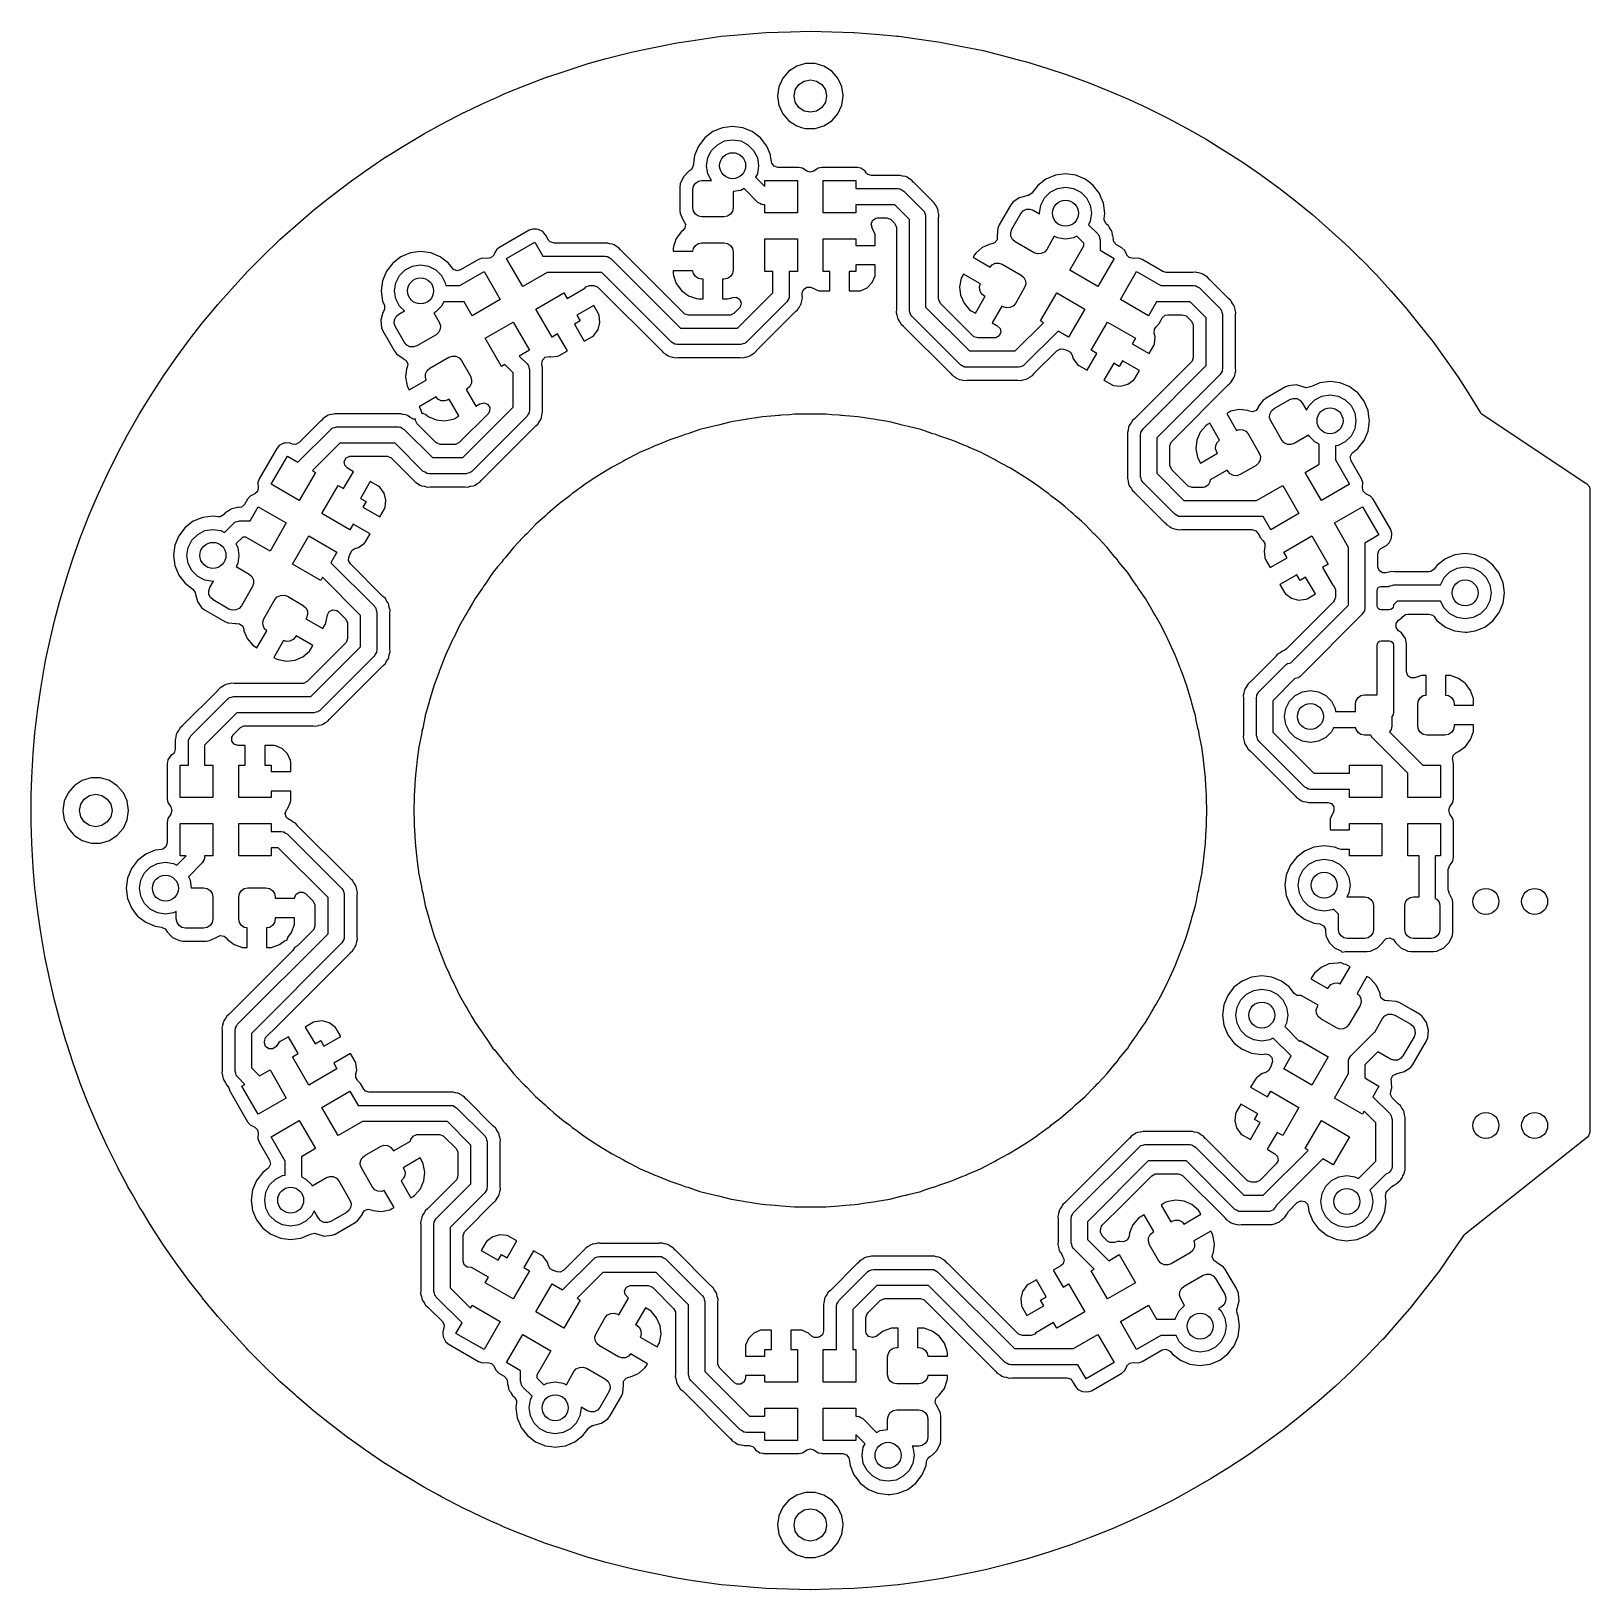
# Model space of a CAD drawing. Extents: x 2.677 to 3.622, y -2.835 to -1.89.
import ezdxf

# ---------------------------------------------------------------- set-up
doc = ezdxf.new("R2010")
doc.units = 0
doc.header["$MEASUREMENT"] = 0
doc.layers.add('BLACK', color=7, linetype='CONTINUOUS')

msp = doc.modelspace()

# ---------------------------------------------------------------- linework, layer by layer
at = {"layer": 'BLACK', "linetype": 'CONTINUOUS'}
for p, q in [((3.05166, -1.90023), (3.06861, -1.89679)), ((3.06861, -1.89679), (3.06871, -1.89677)), ((3.06871, -1.89677), (3.07711, -1.89554)), ((3.07711, -1.89554), (3.09555, -1.89289)), ((3.09555, -1.89289), (3.09566, -1.89288)), ((3.09566, -1.89288), (3.10097, -1.89241)), ((3.10097, -1.89241), (3.12258, -1.89056)), ((3.12258, -1.89056), (3.12269, -1.89055)), ((3.12269, -1.89055), (3.13764, -1.89013)), ((3.13764, -1.89013), (3.14955, -1.88978)), ((3.14955, -1.88978), (3.14966, -1.88978)), ((3.14966, -1.88978), (3.16258, -1.89014)), ((3.16258, -1.89014), (3.17568, -1.89051)), ((3.17568, -1.89051), (3.17578, -1.89052)), ((3.17578, -1.89052), (3.17619, -1.89055)), ((3.17619, -1.89055), (3.18919, -1.89162)), ((3.18919, -1.89162), (3.19835, -1.89241)), ((3.19835, -1.89241), (3.20207, -1.89274)), ((3.20207, -1.89274), (3.20217, -1.89275)), ((3.20217, -1.89275), (3.20323, -1.89289)), ((3.20323, -1.89289), (3.21554, -1.89458)), ((3.21554, -1.89458), (3.2283, -1.89643)), ((3.2283, -1.89643), (3.22838, -1.89645)), ((3.22838, -1.89645), (3.24165, -1.89901)), ((3.24165, -1.89901), (3.25432, -1.9016)), ((3.01572, -1.90918), (3.02593, -1.90644)), ((3.02593, -1.90644), (3.04194, -1.90224)), ((3.04194, -1.90224), (3.04203, -1.90221)), ((3.04203, -1.90221), (3.05166, -1.90023)), ((3.25432, -1.9016), (3.26747, -1.90489)), ((3.26747, -1.90489), (3.27726, -1.90749)), ((3.27726, -1.90749), (3.27996, -1.9082)), ((3.27996, -1.9082), (3.29292, -1.91221)), ((2.97507, -1.9234), (2.98975, -1.91769)), ((2.98975, -1.91769), (2.98984, -1.91765)), ((2.98984, -1.91765), (3.00033, -1.91418)), ((3.00033, -1.91418), (3.01562, -1.90921)), ((3.01562, -1.90921), (3.01572, -1.90918)), ((3.13657, -1.91409), (3.13286, -1.91837)), ((3.14134, -1.91103), (3.13657, -1.91409)), ((3.14677, -1.90943), (3.14134, -1.91103)), ((3.14134, -1.91103), (3.14134, -1.91103)), ((3.15244, -1.90943), (3.14677, -1.90943)), ((3.14677, -1.90943), (3.14677, -1.90943)), ((3.15788, -1.91103), (3.15244, -1.90943)), ((3.15244, -1.90943), (3.15244, -1.90943)), ((3.16264, -1.91409), (3.15788, -1.91103)), ((3.15788, -1.91103), (3.15788, -1.91103)), ((3.15788, -1.91103), (3.15788, -1.91103)), ((3.15788, -1.91103), (3.15788, -1.91103)), ((3.16635, -1.91837), (3.16264, -1.91409)), ((3.16264, -1.91409), (3.16264, -1.91409)), ((3.16264, -1.91409), (3.16264, -1.91409)), ((3.29292, -1.91221), (3.30519, -1.91624)), ((3.30519, -1.91624), (3.31792, -1.92095)), ((2.9645, -1.9276), (2.97507, -1.9234)), ((3.13051, -1.92353), (3.1297, -1.92913)), ((3.13286, -1.91837), (3.13051, -1.92353)), ((3.13976, -1.92913), (3.14051, -1.92537)), ((3.14051, -1.92537), (3.14265, -1.92217)), ((3.14265, -1.92217), (3.14584, -1.92004)), ((3.14584, -1.92004), (3.14961, -1.91929)), ((3.14961, -1.91929), (3.15337, -1.92004)), ((3.15337, -1.92004), (3.15657, -1.92217)), ((3.15657, -1.92217), (3.1587, -1.92537)), ((3.1587, -1.92537), (3.15945, -1.92913)), ((3.1679, -1.92176), (3.16635, -1.91837)), ((3.16871, -1.92353), (3.1679, -1.92176)), ((3.16943, -1.92858), (3.16871, -1.92353)), ((3.31792, -1.92095), (3.32993, -1.92567)), ((3.32993, -1.92567), (3.34239, -1.93107)), ((2.93977, -1.93899), (2.9503, -1.93408)), ((2.9503, -1.93408), (2.96114, -1.92913)), ((2.96114, -1.92913), (2.96441, -1.92764)), ((2.96441, -1.92764), (2.9645, -1.9276)), ((3.1297, -1.92913), (3.1297, -1.92913)), ((3.1297, -1.92913), (3.13051, -1.93474)), ((3.13051, -1.93474), (3.13246, -1.93903)), ((3.14051, -1.9329), (3.13976, -1.92913)), ((3.14265, -1.93609), (3.14051, -1.9329)), ((3.14584, -1.93823), (3.14265, -1.93609)), ((3.15657, -1.93609), (3.15337, -1.93823)), ((3.1587, -1.9329), (3.15657, -1.93609)), ((3.15945, -1.92913), (3.1587, -1.9329)), ((3.16635, -1.9399), (3.16871, -1.93474)), ((3.16871, -1.93474), (3.16951, -1.92913)), ((3.16951, -1.92913), (3.16943, -1.92858)), ((3.34239, -1.93107), (3.35411, -1.93647)), ((3.35411, -1.93647), (3.36625, -1.94254)), ((2.91574, -1.95179), (2.92613, -1.94619)), ((2.92613, -1.94619), (2.93969, -1.93903)), ((2.93969, -1.93903), (2.93977, -1.93899)), ((3.13246, -1.93903), (3.13286, -1.9399)), ((3.13286, -1.9399), (3.13515, -1.94254)), ((3.13515, -1.94254), (3.13657, -1.94418)), ((3.13657, -1.94418), (3.13876, -1.94559)), ((3.13876, -1.94559), (3.14134, -1.94724)), ((3.14961, -1.93898), (3.14584, -1.93823)), ((3.15337, -1.93823), (3.14961, -1.93898)), ((3.15788, -1.94724), (3.16264, -1.94418)), ((3.16264, -1.94418), (3.16635, -1.9399)), ((3.36625, -1.94254), (3.37764, -1.94861)), ((2.90265, -1.95968), (2.91567, -1.95183)), ((2.91567, -1.95183), (2.91574, -1.95179)), ((3.08565, -1.95447), (3.08186, -1.95941)), ((3.09059, -1.95068), (3.08565, -1.95447)), ((3.08565, -1.95447), (3.08565, -1.95447)), ((3.09634, -1.9483), (3.09059, -1.95068)), ((3.09059, -1.95068), (3.09059, -1.95068)), ((3.10251, -1.94748), (3.09634, -1.9483)), ((3.09634, -1.9483), (3.09634, -1.9483)), ((3.09765, -1.95635), (3.10251, -1.95558)), ((3.10869, -1.9483), (3.10251, -1.94748)), ((3.10251, -1.94748), (3.10251, -1.94748)), ((3.10251, -1.95558), (3.10738, -1.95635)), ((3.11444, -1.95068), (3.10869, -1.9483)), ((3.10869, -1.9483), (3.10869, -1.9483)), ((3.11937, -1.95447), (3.11444, -1.95068)), ((3.11938, -1.95447), (3.11937, -1.95447)), ((3.11937, -1.95447), (3.11937, -1.95447)), ((3.12316, -1.95941), (3.11938, -1.95447)), ((3.11938, -1.95447), (3.11938, -1.95447)), ((3.11938, -1.95447), (3.11938, -1.95447)), ((3.14134, -1.94724), (3.14493, -1.9483)), ((3.14493, -1.9483), (3.14677, -1.94884)), ((3.14677, -1.94884), (3.14677, -1.94884)), ((3.14677, -1.94884), (3.14677, -1.94884)), ((3.14677, -1.94884), (3.14677, -1.94884)), ((3.14677, -1.94884), (3.15244, -1.94884)), ((3.15244, -1.94884), (3.15788, -1.94724)), ((3.15244, -1.94884), (3.15244, -1.94884)), ((3.37764, -1.94861), (3.38943, -1.95533)), ((3.38943, -1.95533), (3.39612, -1.95941)), ((2.89249, -1.96595), (2.90265, -1.95968)), ((3.07948, -1.96516), (3.07865, -1.97147)), ((3.08186, -1.95941), (3.07948, -1.96516)), ((3.07948, -1.96516), (3.07948, -1.96516)), ((3.08186, -1.95941), (3.08186, -1.95941)), ((3.08754, -1.96646), (3.08977, -1.96207)), ((3.08977, -1.96207), (3.09326, -1.95859)), ((3.09326, -1.95859), (3.09765, -1.95635)), ((3.10738, -1.95635), (3.11177, -1.95859)), ((3.11177, -1.95859), (3.11525, -1.96207)), ((3.11525, -1.96207), (3.11749, -1.96646)), ((3.12539, -1.96478), (3.12316, -1.95941)), ((3.12316, -1.95941), (3.12316, -1.95941)), ((3.12555, -1.96516), (3.12539, -1.96478)), ((3.12606, -1.96903), (3.12555, -1.96516)), ((3.12555, -1.96516), (3.12555, -1.96516)), ((3.39612, -1.95941), (3.40046, -1.96205)), ((3.40046, -1.96205), (3.41186, -1.9694)), ((2.8701, -1.98142), (2.87997, -1.97451)), ((2.87997, -1.97451), (2.89242, -1.96599)), ((2.89242, -1.96599), (2.89249, -1.96595)), ((3.07605, -1.97468), (3.07271, -1.97802)), ((3.07643, -1.9745), (3.07605, -1.97468)), ((3.07761, -1.97365), (3.07643, -1.9745)), ((3.07865, -1.97147), (3.07761, -1.97365)), ((3.08677, -1.97133), (3.08754, -1.96646)), ((3.08754, -1.9762), (3.08677, -1.97133)), ((3.11749, -1.96646), (3.11826, -1.97133)), ((3.11826, -1.97133), (3.11749, -1.9762)), ((3.12621, -1.96973), (3.12606, -1.96903)), ((3.12763, -1.97168), (3.12621, -1.96973)), ((3.12992, -1.97242), (3.12763, -1.97168)), ((3.14251, -1.97242), (3.12992, -1.97242)), ((3.14481, -1.97288), (3.14251, -1.97242)), ((3.14251, -1.97242), (3.14251, -1.97242)), ((3.14251, -1.97242), (3.14251, -1.97242)), ((3.14744, -1.97464), (3.14481, -1.97288)), ((3.14481, -1.97288), (3.14481, -1.97288)), ((3.14481, -1.97288), (3.14481, -1.97288)), ((3.14481, -1.97288), (3.14481, -1.97288)), ((3.14945, -1.97529), (3.14744, -1.97464)), ((3.15177, -1.97464), (3.14945, -1.97529)), ((3.1544, -1.97288), (3.15177, -1.97464)), ((3.1567, -1.97242), (3.1544, -1.97288)), ((3.1544, -1.97288), (3.1544, -1.97288)), ((3.17794, -1.97242), (3.1567, -1.97242)), ((3.1567, -1.97242), (3.1567, -1.97242)), ((3.1567, -1.97242), (3.1567, -1.97242)), ((3.18025, -1.97288), (3.17794, -1.97242)), ((3.17794, -1.97242), (3.17794, -1.97242)), ((3.18267, -1.9745), (3.18025, -1.97288)), ((3.18025, -1.97288), (3.18025, -1.97288)), ((3.18025, -1.97288), (3.18025, -1.97288)), ((3.18025, -1.97288), (3.18025, -1.97288)), ((3.18286, -1.97462), (3.18267, -1.9745)), ((3.18352, -1.97561), (3.18286, -1.97462)), ((3.18286, -1.97462), (3.18286, -1.97462)), ((3.41186, -1.9694), (3.42248, -1.97674)), ((2.85815, -1.99063), (2.87003, -1.98147)), ((2.87003, -1.98147), (2.8701, -1.98142)), ((3.07071, -1.9823), (3.07045, -1.98426)), ((3.07271, -1.97802), (3.07071, -1.9823)), ((3.07071, -1.9823), (3.07071, -1.9823)), ((3.07835, -1.98583), (3.07877, -1.98372)), ((3.07877, -1.98372), (3.07996, -1.98193)), ((3.07996, -1.98193), (3.08175, -1.98073)), ((3.08175, -1.98073), (3.08386, -1.98031)), ((3.08386, -1.98031), (3.08963, -1.98031)), ((3.08963, -1.98031), (3.08754, -1.9762)), ((3.11749, -1.9762), (3.11643, -1.97828)), ((3.11643, -1.97828), (3.12205, -1.9839)), ((3.12205, -1.9839), (3.12205, -1.98031)), ((3.12205, -1.98031), (3.14173, -1.98031)), ((3.14173, -1.98031), (3.14173, -2)), ((3.15748, -2), (3.15748, -1.98031)), ((3.15748, -1.98031), (3.17717, -1.98031)), ((3.17717, -1.98031), (3.17717, -1.98524)), ((3.18447, -1.9766), (3.18352, -1.97561)), ((3.18676, -1.97734), (3.18447, -1.9766)), ((3.20211, -1.97734), (3.18676, -1.97734)), ((3.20228, -1.97734), (3.20211, -1.97734)), ((3.20372, -1.97721), (3.20228, -1.97734)), ((3.20389, -1.97719), (3.20372, -1.97721)), ((3.20404, -1.97723), (3.20389, -1.97719)), ((3.20389, -1.97719), (3.20389, -1.97719)), ((3.20545, -1.97761), (3.20404, -1.97723)), ((3.20562, -1.97765), (3.20545, -1.97761)), ((3.20721, -1.97793), (3.20562, -1.97765)), ((3.20726, -1.97796), (3.20721, -1.97793)), ((3.2082, -1.97835), (3.20726, -1.97796)), ((3.20826, -1.97836), (3.2082, -1.97835)), ((3.20958, -1.97929), (3.20826, -1.97836)), ((3.20826, -1.97836), (3.20826, -1.97836)), ((3.20972, -1.97938), (3.20958, -1.97929)), ((3.21023, -1.97967), (3.20972, -1.97938)), ((3.21112, -1.98019), (3.21023, -1.97967)), ((3.21216, -1.98143), (3.21112, -1.98019)), ((3.21227, -1.98155), (3.21216, -1.98143)), ((3.22317, -1.99245), (3.21227, -1.98155)), ((3.2874, -1.98329), (3.2838, -1.98798)), ((3.29234, -1.9795), (3.2874, -1.98329)), ((3.2874, -1.98329), (3.2874, -1.98329)), ((3.29809, -1.97712), (3.29234, -1.9795)), ((3.29234, -1.9795), (3.29234, -1.9795)), ((3.30426, -1.97631), (3.29809, -1.97712)), ((3.29809, -1.97712), (3.29809, -1.97712)), ((3.31043, -1.97712), (3.30426, -1.97631)), ((3.30426, -1.97631), (3.30426, -1.97631)), ((3.31618, -1.9795), (3.31043, -1.97712)), ((3.31043, -1.97712), (3.31043, -1.97712)), ((3.31832, -1.98114), (3.31618, -1.9795)), ((3.31618, -1.9795), (3.31618, -1.9795)), ((3.31618, -1.9795), (3.31618, -1.9795)), ((3.32112, -1.98329), (3.31832, -1.98114)), ((3.32491, -1.98823), (3.32112, -1.98329)), ((3.32112, -1.98329), (3.32112, -1.98329)), ((3.32112, -1.98329), (3.32112, -1.98329)), ((3.32112, -1.98329), (3.32112, -1.98329)), ((3.32112, -1.98329), (3.32112, -1.98329)), ((3.42248, -1.97674), (3.43285, -1.98426)), ((2.84863, -1.99816), (2.85815, -1.99063)), ((3.07045, -1.98426), (3.07045, -1.99842)), ((3.07835, -1.99685), (3.07835, -1.98583)), ((3.10738, -1.98631), (3.10276, -1.98704)), ((3.10276, -1.98704), (3.10276, -1.99685)), ((3.10947, -1.98524), (3.10738, -1.98631)), ((3.11786, -1.99364), (3.10947, -1.98524)), ((3.17717, -1.98524), (3.20276, -1.98524)), ((3.20276, -1.98524), (3.20363, -1.98536)), ((3.20363, -1.98536), (3.2038, -1.98535)), ((3.2038, -1.98535), (3.2039, -1.9854)), ((3.2039, -1.9854), (3.20414, -1.98544)), ((3.20414, -1.98544), (3.20517, -1.98609)), ((3.20517, -1.98609), (3.20624, -1.98668)), ((3.20624, -1.98668), (3.21805, -1.99849)), ((3.2233, -1.99257), (3.22317, -1.99245)), ((3.2237, -1.99291), (3.2233, -1.99257)), ((3.22454, -1.9936), (3.2237, -1.99291)), ((3.22534, -1.995), (3.22454, -1.9936)), ((3.27237, -1.99345), (3.27197, -1.99398)), ((3.27625, -1.99074), (3.27237, -1.99345)), ((3.27237, -1.99345), (3.27237, -1.99345)), ((3.28081, -1.98951), (3.27625, -1.99074)), ((3.27625, -1.99074), (3.27625, -1.99074)), ((3.28105, -1.98949), (3.28081, -1.98951)), ((3.28181, -1.98935), (3.28105, -1.98949)), ((3.2838, -1.98798), (3.28181, -1.98935)), ((3.28928, -1.99529), (3.29152, -1.9909)), ((3.29152, -1.9909), (3.295, -1.98741)), ((3.295, -1.98741), (3.29939, -1.98517)), ((3.29939, -1.98517), (3.30426, -1.9844)), ((3.30426, -1.9844), (3.30913, -1.98517)), ((3.30913, -1.98517), (3.31352, -1.98741)), ((3.31352, -1.98741), (3.317, -1.9909)), ((3.317, -1.9909), (3.31924, -1.99529)), ((3.32595, -1.99074), (3.32491, -1.98823)), ((3.32491, -1.98823), (3.32491, -1.98823)), ((3.32729, -1.99398), (3.32595, -1.99074)), ((3.43285, -1.98426), (3.43347, -1.98471)), ((3.43347, -1.98471), (3.44365, -1.99265)), ((3.44365, -1.99265), (3.45419, -2.0012)), ((2.83729, -2.00798), (2.84856, -1.99821)), ((2.84856, -1.99821), (2.84863, -1.99816)), ((3.07045, -1.99842), (3.07045, -1.99842)), ((3.07045, -1.99842), (3.07071, -2.00037)), ((3.07071, -2.00037), (3.07071, -2.00037)), ((3.07071, -2.00037), (3.07271, -2.00466)), ((3.07877, -1.99896), (3.07835, -1.99685)), ((3.07996, -2.00075), (3.07877, -1.99896)), ((3.08175, -2.00194), (3.07996, -2.00075)), ((3.08386, -2.00236), (3.08175, -2.00194)), ((3.09724, -2.00236), (3.08386, -2.00236)), ((3.09935, -2.00194), (3.09724, -2.00236)), ((3.10114, -2.00075), (3.09935, -2.00194)), ((3.10234, -1.99896), (3.10114, -2.00075)), ((3.10276, -1.99685), (3.10234, -1.99896)), ((3.11893, -1.99422), (3.11786, -1.99364)), ((3.11995, -1.99488), (3.11893, -1.99422)), ((3.1202, -1.99491), (3.11995, -1.99488)), ((3.12029, -1.99497), (3.1202, -1.99491)), ((3.12047, -1.99495), (3.12029, -1.99497)), ((3.12134, -1.99508), (3.12047, -1.99495)), ((3.12205, -1.99508), (3.12134, -1.99508)), ((3.12205, -2), (3.12205, -1.99508)), ((3.14173, -2), (3.12205, -2)), ((3.17717, -2), (3.15748, -2)), ((3.20072, -1.99508), (3.17717, -1.99508)), ((3.17717, -1.99508), (3.17717, -2)), ((3.18927, -2.00313), (3.19037, -2.00297)), ((3.19037, -2.00297), (3.19583, -2.00297)), ((3.19583, -2.00297), (3.19812, -2.00372)), ((3.20965, -2.00401), (3.20072, -1.99508)), ((3.21805, -1.99849), (3.21857, -1.99919)), ((3.21857, -1.99919), (3.21871, -1.99931)), ((3.21871, -1.99931), (3.21874, -1.99941)), ((3.21874, -1.99941), (3.21889, -1.99961)), ((3.21889, -1.99961), (3.21915, -2.0008)), ((3.21915, -2.0008), (3.21949, -2.00197)), ((3.21949, -2.00197), (3.21949, -2.05702)), ((3.22543, -1.99515), (3.22534, -1.995)), ((3.22636, -1.99647), (3.22543, -1.99515)), ((3.22638, -1.99653), (3.22636, -1.99647)), ((3.22636, -1.99647), (3.22636, -1.99647)), ((3.22636, -1.99647), (3.22636, -1.99647)), ((3.22677, -1.99747), (3.22638, -1.99653)), ((3.22679, -1.99752), (3.22677, -1.99747)), ((3.22702, -1.99882), (3.22679, -1.99752)), ((3.22708, -1.99911), (3.22702, -1.99882)), ((3.22711, -1.99927), (3.22708, -1.99911)), ((3.22753, -2.00083), (3.22711, -1.99927)), ((3.22738, -2.00261), (3.22739, -2.00244)), ((3.22738, -2.0447), (3.22738, -2.00261)), ((3.22739, -2.00244), (3.22753, -2.00083)), ((3.27117, -1.99501), (3.26409, -2.00728)), ((3.27197, -1.99398), (3.27117, -1.99501)), ((3.27117, -1.99501), (3.27117, -1.99501)), ((3.27117, -1.99501), (3.27117, -1.99501)), ((3.27171, -2.00986), (3.27723, -2.00032)), ((3.27723, -2.00032), (3.27864, -1.9987)), ((3.27864, -1.9987), (3.28057, -1.99775)), ((3.28057, -1.99775), (3.28272, -1.99761)), ((3.28272, -1.99761), (3.28475, -1.9983)), ((3.28475, -1.9983), (3.28857, -2.0005)), ((3.28851, -2.00015), (3.28928, -1.99529)), ((3.28857, -2.0005), (3.28851, -2.00015)), ((3.31924, -1.99529), (3.32001, -2.00015)), ((3.32001, -2.00015), (3.31924, -2.00502)), ((3.32811, -2.00015), (3.32729, -1.99398)), ((3.32769, -2.0033), (3.32811, -2.00015)), ((3.45419, -2.0012), (3.4639, -2.00971)), ((2.82813, -2.01613), (2.83729, -2.00798)), ((2.97925, -2.01047), (2.96086, -2.02109)), ((2.98148, -2.00972), (2.97925, -2.01047)), ((2.98357, -2.00986), (2.98148, -2.00972)), ((2.98148, -2.00972), (2.98148, -2.00972)), ((2.98461, -2.00992), (2.98357, -2.00986)), ((2.98743, -2.01131), (2.98461, -2.00992)), ((2.98807, -2.01205), (2.98743, -2.01131)), ((2.98898, -2.01308), (2.98807, -2.01205)), ((3.07147, -2.01123), (3.06837, -2.01544)), ((3.07232, -2.01061), (3.07147, -2.01123)), ((3.07147, -2.01123), (3.07147, -2.01123)), ((3.07348, -2.00924), (3.07232, -2.01061)), ((3.07271, -2.00466), (3.07271, -2.00466)), ((3.07271, -2.00466), (3.07271, -2.00466)), ((3.07271, -2.00466), (3.07276, -2.00471)), ((3.07276, -2.00471), (3.07281, -2.0048)), ((3.07281, -2.0048), (3.0729, -2.00494)), ((3.0729, -2.00494), (3.07288, -2.00495)), ((3.07288, -2.00495), (3.07386, -2.00686)), ((3.07386, -2.00686), (3.07348, -2.00924)), ((3.18648, -2.00676), (3.18728, -2.00449)), ((3.18702, -2.00859), (3.18648, -2.00676)), ((3.18693, -2.00863), (3.18702, -2.00859)), ((3.18886, -2.013), (3.18693, -2.00863)), ((3.18728, -2.00449), (3.18927, -2.00313)), ((3.19812, -2.00372), (3.19859, -2.00411)), ((3.19859, -2.00411), (3.20061, -2.00614)), ((3.20061, -2.00614), (3.2017, -2.00828)), ((3.2017, -2.00828), (3.20175, -2.00889)), ((3.20175, -2.00889), (3.20175, -2.05841)), ((3.20965, -2.05906), (3.20965, -2.00401)), ((3.26334, -2.0091), (3.26293, -2.01381)), ((3.26409, -2.00728), (3.26334, -2.0091)), ((3.26334, -2.0091), (3.26334, -2.0091)), ((3.26409, -2.00728), (3.26409, -2.00728)), ((3.27102, -2.0119), (3.27171, -2.00986)), ((3.27116, -2.01405), (3.27102, -2.0119)), ((3.31924, -2.00502), (3.31817, -2.00711)), ((3.31817, -2.00711), (3.32377, -2.0127)), ((3.32771, -2.00442), (3.32769, -2.0033)), ((3.3288, -2.00657), (3.32771, -2.00442)), ((3.32889, -2.00666), (3.3288, -2.00657)), ((3.32902, -2.00678), (3.32889, -2.00666)), ((3.32912, -2.00686), (3.32902, -2.00678)), ((3.33026, -2.00781), (3.32912, -2.00686)), ((3.3307, -2.00859), (3.33026, -2.00781)), ((3.33026, -2.00781), (3.33026, -2.00781)), ((3.33106, -2.00921), (3.3307, -2.00859)), ((3.33115, -2.00936), (3.33106, -2.00921)), ((3.33208, -2.01068), (3.33115, -2.00936)), ((3.3321, -2.01074), (3.33208, -2.01068)), ((3.33208, -2.01068), (3.33208, -2.01068)), ((3.33208, -2.01068), (3.33208, -2.01068)), ((3.33208, -2.01068), (3.33208, -2.01068)), ((3.33208, -2.01068), (3.33208, -2.01068)), ((3.33249, -2.01168), (3.3321, -2.01074)), ((3.33251, -2.01173), (3.33249, -2.01168)), ((3.33275, -2.01308), (3.33251, -2.01173)), ((3.4639, -2.00971), (3.47395, -2.01882)), ((2.81745, -2.02652), (2.82813, -2.01613)), ((2.96086, -2.02109), (2.95936, -2.02241)), ((2.96548, -2.02754), (2.98253, -2.0177)), ((2.98253, -2.0177), (2.98745, -2.02622)), ((2.98944, -2.01388), (2.98898, -2.01308)), ((2.99088, -2.01638), (2.98944, -2.01388)), ((2.99197, -2.01758), (2.99088, -2.01638)), ((2.99426, -2.01833), (2.99197, -2.01758)), ((3.02459, -2.01833), (2.99426, -2.01833)), ((3.02476, -2.01832), (3.02459, -2.01833)), ((3.0262, -2.0182), (3.02476, -2.01832)), ((3.02637, -2.01818), (3.0262, -2.0182)), ((3.0269, -2.01832), (3.02637, -2.01818)), ((3.02637, -2.01818), (3.02637, -2.01818)), ((3.02793, -2.0186), (3.0269, -2.01832)), ((3.0281, -2.01864), (3.02793, -2.0186)), ((3.02969, -2.01892), (3.0281, -2.01864)), ((3.02974, -2.01895), (3.02969, -2.01892)), ((3.03068, -2.01934), (3.02974, -2.01895)), ((3.03074, -2.01935), (3.03068, -2.01934)), ((3.03206, -2.02028), (3.03074, -2.01935)), ((3.03074, -2.01935), (3.03074, -2.01935)), ((3.0322, -2.02037), (3.03206, -2.02028)), ((3.03271, -2.02066), (3.0322, -2.02037)), ((3.0336, -2.02118), (3.03271, -2.02066)), ((3.03464, -2.02241), (3.0336, -2.02118)), ((3.06665, -2.02037), (3.06654, -2.02154)), ((3.06654, -2.02154), (3.06654, -2.02323)), ((3.06837, -2.01544), (3.06665, -2.02037)), ((3.07842, -2.02323), (3.07877, -2.02151)), ((3.07877, -2.02151), (3.07996, -2.01972)), ((3.07996, -2.01972), (3.08175, -2.01853)), ((3.08175, -2.01853), (3.08386, -2.01811)), ((3.08386, -2.01811), (3.09724, -2.01811)), ((3.09724, -2.01811), (3.09935, -2.01853)), ((3.09935, -2.01853), (3.10114, -2.01972)), ((3.10114, -2.01972), (3.10234, -2.02151)), ((3.10234, -2.02151), (3.10276, -2.02362)), ((3.12205, -2.03543), (3.12205, -2.01575)), ((3.12205, -2.01575), (3.14173, -2.01575)), ((3.14173, -2.01575), (3.14173, -2.03543)), ((3.15748, -2.03543), (3.15748, -2.01575)), ((3.15748, -2.01575), (3.17717, -2.01575)), ((3.17717, -2.01575), (3.17717, -2.01969)), ((3.17717, -2.01969), (3.18898, -2.01969)), ((3.18898, -2.01398), (3.18886, -2.013)), ((3.18898, -2.01969), (3.18898, -2.01398)), ((3.18898, -2.01398), (3.18898, -2.01398)), ((3.18898, -2.01969), (3.18898, -2.01969)), ((3.25378, -2.02097), (3.24982, -2.02438)), ((3.25857, -2.01888), (3.25378, -2.02097)), ((3.25378, -2.02097), (3.25378, -2.02097)), ((3.25962, -2.01876), (3.25857, -2.01888)), ((3.25857, -2.01888), (3.25857, -2.01888)), ((3.26131, -2.01816), (3.25962, -2.01876)), ((3.26282, -2.01629), (3.26131, -2.01816)), ((3.26293, -2.01415), (3.26282, -2.01629)), ((3.26293, -2.01381), (3.26293, -2.01381)), ((3.26293, -2.01381), (3.26295, -2.01388)), ((3.26296, -2.01415), (3.26293, -2.01415)), ((3.26295, -2.01388), (3.26294, -2.01398)), ((3.26294, -2.01398), (3.26296, -2.01415)), ((3.27211, -2.01598), (3.27116, -2.01405)), ((3.27373, -2.01739), (3.27211, -2.01598)), ((3.28532, -2.02409), (3.27373, -2.01739)), ((3.29744, -2.01413), (3.29285, -2.02207)), ((3.29939, -2.01513), (3.29744, -2.01413)), ((3.30426, -2.0159), (3.29939, -2.01513)), ((3.30913, -2.01513), (3.30426, -2.0159)), ((3.30684, -2.03475), (3.31537, -2.01998)), ((3.31121, -2.01407), (3.30913, -2.01513)), ((3.31537, -2.01822), (3.31121, -2.01407)), ((3.31537, -2.01998), (3.31537, -2.01822)), ((3.32377, -2.0127), (3.32429, -2.0134)), ((3.32429, -2.0134), (3.32443, -2.01352)), ((3.32443, -2.01352), (3.32446, -2.01362)), ((3.32446, -2.01362), (3.32461, -2.01382)), ((3.32461, -2.01382), (3.32487, -2.01501)), ((3.32487, -2.01501), (3.32521, -2.01618)), ((3.32521, -2.01618), (3.32521, -2.02262)), ((3.3328, -2.01332), (3.33275, -2.01308)), ((3.33283, -2.01348), (3.3328, -2.01332)), ((3.33325, -2.01504), (3.33283, -2.01348)), ((3.33321, -2.01553), (3.33325, -2.01504)), ((3.33353, -2.01745), (3.33321, -2.01553)), ((3.33514, -2.01924), (3.33353, -2.01745)), ((3.33835, -2.02109), (3.33514, -2.01924)), ((3.34012, -2.02264), (3.33835, -2.02109)), ((3.47395, -2.01882), (3.47671, -2.02154)), ((3.47671, -2.02154), (3.4827, -2.02744)), ((2.80873, -2.03523), (2.81745, -2.02652)), ((2.89652, -2.03038), (2.89273, -2.03532)), ((2.90146, -2.02659), (2.89652, -2.03038)), ((2.89652, -2.03038), (2.89652, -2.03038)), ((2.90721, -2.02421), (2.90146, -2.02659)), ((2.90146, -2.02659), (2.90146, -2.02659)), ((2.91339, -2.0234), (2.90721, -2.02421)), ((2.90721, -2.02421), (2.90721, -2.02421)), ((2.91956, -2.02421), (2.91339, -2.0234)), ((2.91339, -2.0234), (2.91339, -2.0234)), ((2.92531, -2.02659), (2.91956, -2.02421)), ((2.91956, -2.02421), (2.91956, -2.02421)), ((2.92633, -2.02738), (2.92531, -2.02659)), ((2.92531, -2.02659), (2.92531, -2.02659)), ((2.92531, -2.02659), (2.92531, -2.02659)), ((2.93025, -2.03038), (2.92633, -2.02738)), ((2.93263, -2.03348), (2.93025, -2.03038)), ((2.93025, -2.03038), (2.93025, -2.03038)), ((2.93025, -2.03038), (2.93025, -2.03038)), ((2.93025, -2.03038), (2.93025, -2.03038)), ((2.93025, -2.03038), (2.93025, -2.03038)), ((2.94857, -2.02819), (2.93767, -2.03448)), ((2.95079, -2.02744), (2.94857, -2.02819)), ((2.95395, -2.02764), (2.95079, -2.02744)), ((2.95079, -2.02744), (2.95079, -2.02744)), ((2.95602, -2.0272), (2.95395, -2.02764)), ((2.9577, -2.02548), (2.95602, -2.0272)), ((2.95844, -2.02397), (2.9577, -2.02548)), ((2.9591, -2.02264), (2.95844, -2.02397)), ((2.95936, -2.02241), (2.9591, -2.02264)), ((2.97532, -2.04459), (2.96548, -2.02754)), ((2.98745, -2.02622), (3.02524, -2.02622)), ((3.02524, -2.02622), (3.02611, -2.02635)), ((3.02611, -2.02635), (3.02628, -2.02634)), ((3.02628, -2.02634), (3.02638, -2.02639)), ((3.02638, -2.02639), (3.02663, -2.02642)), ((3.02663, -2.02642), (3.02765, -2.02708)), ((3.02765, -2.02708), (3.02872, -2.02766)), ((3.02872, -2.02766), (3.07094, -2.06988)), ((3.03476, -2.02254), (3.03464, -2.02241)), ((3.04895, -2.03673), (3.03476, -2.02254)), ((3.06654, -2.02323), (3.06654, -2.02323)), ((3.06654, -2.02323), (3.07842, -2.02323)), ((3.10276, -2.02362), (3.10276, -2.03465)), ((3.24914, -2.02534), (3.2483, -2.0268)), ((3.2483, -2.0268), (3.25859, -2.03275)), ((3.24982, -2.02438), (3.24914, -2.02534)), ((3.24982, -2.02438), (3.24982, -2.02438)), ((3.25975, -2.03143), (3.26167, -2.03048)), ((3.26167, -2.03048), (3.26382, -2.03034)), ((3.26382, -2.03034), (3.26586, -2.03103)), ((3.26586, -2.03103), (3.27745, -2.03772)), ((3.28736, -2.02478), (3.28532, -2.02409)), ((3.28951, -2.02464), (3.28736, -2.02478)), ((3.29144, -2.02369), (3.28951, -2.02464)), ((3.29285, -2.02207), (3.29144, -2.02369)), ((3.33373, -2.02754), (3.32389, -2.04459)), ((3.32521, -2.02262), (3.33373, -2.02754)), ((3.34151, -2.02546), (3.34012, -2.02264)), ((3.34152, -2.02548), (3.34151, -2.02546)), ((3.34151, -2.02546), (3.34151, -2.02546)), ((3.34293, -2.02705), (3.34152, -2.02548)), ((3.34527, -2.02764), (3.34293, -2.02705)), ((3.34842, -2.02744), (3.34527, -2.02764)), ((3.35064, -2.02819), (3.34842, -2.02744)), ((3.34842, -2.02744), (3.34842, -2.02744)), ((3.35981, -2.03348), (3.35064, -2.02819)), ((3.35064, -2.02819), (3.35064, -2.02819)), ((3.35064, -2.02819), (3.35064, -2.02819)), ((3.4827, -2.02744), (3.48316, -2.02788)), ((3.48316, -2.02788), (3.49269, -2.03753)), ((2.79869, -2.04617), (2.80873, -2.03523)), ((2.89273, -2.03532), (2.89035, -2.04107)), ((2.89273, -2.03532), (2.89273, -2.03532)), ((2.89841, -2.04238), (2.90065, -2.03799)), ((2.90065, -2.03799), (2.90413, -2.0345)), ((2.90413, -2.0345), (2.90852, -2.03227)), ((2.90852, -2.03227), (2.91339, -2.0315)), ((2.91339, -2.0315), (2.91825, -2.03227)), ((2.91825, -2.03227), (2.92264, -2.0345)), ((2.92264, -2.0345), (2.92613, -2.03799)), ((2.92613, -2.03799), (2.92836, -2.04238)), ((2.93311, -2.03401), (2.93263, -2.03348)), ((2.93531, -2.03499), (2.93311, -2.03401)), ((2.93767, -2.03448), (2.93531, -2.03499)), ((2.93708, -2.04394), (2.95184, -2.03542)), ((2.95184, -2.03542), (2.96168, -2.05246)), ((2.99009, -2.03607), (2.97532, -2.04459)), ((3.0232, -2.03607), (2.99009, -2.03607)), ((3.06542, -2.07828), (3.0232, -2.03607)), ((3.07306, -2.06085), (3.04895, -2.03673)), ((3.07842, -2.03504), (3.06654, -2.03504)), ((3.06654, -2.03504), (3.06654, -2.03504)), ((3.06654, -2.03504), (3.06654, -2.03673)), ((3.06654, -2.03673), (3.06665, -2.0379)), ((3.06665, -2.0379), (3.06665, -2.0379)), ((3.06665, -2.0379), (3.06837, -2.04283)), ((3.07877, -2.03675), (3.07842, -2.03504)), ((3.07996, -2.03854), (3.07877, -2.03675)), ((3.08175, -2.03974), (3.07996, -2.03854)), ((3.08386, -2.04016), (3.08175, -2.03974)), ((3.08465, -2.04016), (3.08386, -2.04016)), ((3.08465, -2.05197), (3.08465, -2.04016)), ((3.09724, -2.04016), (3.09646, -2.04016)), ((3.09646, -2.04016), (3.09646, -2.05197)), ((3.09935, -2.03974), (3.09724, -2.04016)), ((3.10114, -2.03854), (3.09935, -2.03974)), ((3.10234, -2.03675), (3.10114, -2.03854)), ((3.10276, -2.03465), (3.10234, -2.03675)), ((3.12697, -2.03543), (3.12205, -2.03543)), ((3.12697, -2.04836), (3.12697, -2.03543)), ((3.14173, -2.03543), (3.13681, -2.03543)), ((3.13681, -2.03543), (3.13681, -2.05039)), ((3.16142, -2.03543), (3.15748, -2.03543)), ((3.16142, -2.04724), (3.16142, -2.03543)), ((3.17717, -2.03543), (3.17323, -2.03543)), ((3.17323, -2.03543), (3.17323, -2.04724)), ((3.18898, -2.0315), (3.17717, -2.0315)), ((3.17717, -2.0315), (3.17717, -2.03543)), ((3.18708, -2.04222), (3.18886, -2.03818)), ((3.18886, -2.03818), (3.18898, -2.0372)), ((3.18898, -2.0372), (3.18898, -2.0315)), ((3.18898, -2.0315), (3.18898, -2.0315)), ((3.18898, -2.0372), (3.18898, -2.0372)), ((3.24105, -2.03957), (3.24008, -2.0447)), ((3.24154, -2.0385), (3.24105, -2.03957)), ((3.24105, -2.03957), (3.24105, -2.03957)), ((3.24239, -2.03703), (3.24154, -2.0385)), ((3.24154, -2.0385), (3.24154, -2.0385)), ((3.25269, -2.04298), (3.24239, -2.03703)), ((3.25859, -2.03275), (3.25975, -2.03143)), ((3.27745, -2.03772), (3.27907, -2.03914)), ((3.27907, -2.03914), (3.28002, -2.04107)), ((3.32389, -2.04459), (3.30684, -2.03475)), ((3.33753, -2.05246), (3.34737, -2.03542)), ((3.34737, -2.03542), (3.36213, -2.04394)), ((3.36334, -2.03552), (3.35981, -2.03348)), ((3.36529, -2.03605), (3.36334, -2.03552)), ((3.38129, -2.03605), (3.36529, -2.03605)), ((3.38146, -2.03604), (3.38129, -2.03605)), ((3.38289, -2.03591), (3.38146, -2.03604)), ((3.38307, -2.0359), (3.38289, -2.03591)), ((3.38359, -2.03604), (3.38307, -2.0359)), ((3.38307, -2.0359), (3.38307, -2.0359)), ((3.38463, -2.03632), (3.38359, -2.03604)), ((3.38479, -2.03635), (3.38463, -2.03632)), ((3.38638, -2.03663), (3.38479, -2.03635)), ((3.38643, -2.03666), (3.38638, -2.03663)), ((3.38737, -2.03705), (3.38643, -2.03666)), ((3.38743, -2.03707), (3.38737, -2.03705)), ((3.38875, -2.03799), (3.38743, -2.03707)), ((3.38743, -2.03707), (3.38743, -2.03707)), ((3.3889, -2.03808), (3.38875, -2.03799)), ((3.38907, -2.03818), (3.3889, -2.03808)), ((3.3903, -2.03889), (3.38907, -2.03818)), ((3.39133, -2.04013), (3.3903, -2.03889)), ((3.39145, -2.04026), (3.39133, -2.04013)), ((3.40309, -2.0519), (3.39145, -2.04026)), ((3.49269, -2.03753), (3.50137, -2.04711)), ((2.79047, -2.05541), (2.79869, -2.04617)), ((2.89035, -2.04107), (2.88954, -2.04724)), ((2.88954, -2.04724), (2.89035, -2.05342)), ((2.89035, -2.04107), (2.89035, -2.04107)), ((2.89764, -2.04724), (2.89841, -2.04238)), ((2.89841, -2.05211), (2.89764, -2.04724)), ((2.92836, -2.04238), (2.92861, -2.04394)), ((2.92861, -2.04394), (2.93708, -2.04394)), ((2.9832, -2.05823), (3.00024, -2.04838)), ((3.00024, -2.04838), (3.00221, -2.05179)), ((3.00221, -2.05179), (3.01303, -2.04555)), ((3.01303, -2.04555), (3.0135, -2.04483)), ((3.0135, -2.04483), (3.01575, -2.04396)), ((3.01575, -2.04396), (3.01595, -2.04396)), ((3.01595, -2.04396), (3.01832, -2.04396)), ((3.01832, -2.04396), (3.02061, -2.0447)), ((3.02061, -2.0447), (3.02107, -2.0451)), ((3.02107, -2.0451), (3.05938, -2.08341)), ((3.06837, -2.04283), (3.07147, -2.04703)), ((3.07147, -2.04703), (3.07147, -2.04703)), ((3.07147, -2.04703), (3.07567, -2.05013)), ((3.07567, -2.05013), (3.0806, -2.05186)), ((3.10544, -2.06988), (3.12697, -2.04836)), ((3.1447, -2.04864), (3.14545, -2.04635)), ((3.1447, -2.04975), (3.1447, -2.04864)), ((3.14471, -2.04992), (3.1447, -2.04975)), ((3.14485, -2.05153), (3.14471, -2.04992)), ((3.14545, -2.04635), (3.1474, -2.04493)), ((3.1474, -2.04493), (3.14981, -2.04493)), ((3.14981, -2.04493), (3.15036, -2.0452)), ((3.15036, -2.0452), (3.15036, -2.0452)), ((3.15036, -2.0452), (3.15473, -2.04713)), ((3.15473, -2.04713), (3.15572, -2.04724)), ((3.15572, -2.04724), (3.16142, -2.04724)), ((3.16142, -2.04724), (3.16142, -2.04724)), ((3.17323, -2.04724), (3.17893, -2.04724)), ((3.17323, -2.04724), (3.17323, -2.04724)), ((3.17893, -2.04724), (3.17992, -2.04713)), ((3.17893, -2.04724), (3.17893, -2.04724)), ((3.17992, -2.04713), (3.18396, -2.04535)), ((3.18396, -2.04535), (3.18708, -2.04222)), ((3.22738, -2.05213), (3.22738, -2.0447)), ((3.24008, -2.0447), (3.24008, -2.0447)), ((3.24008, -2.0447), (3.24067, -2.04989)), ((3.24067, -2.04989), (3.24067, -2.04989)), ((3.24067, -2.04989), (3.24276, -2.05467)), ((3.25212, -2.04463), (3.25269, -2.04298)), ((3.25227, -2.04678), (3.25212, -2.04463)), ((3.25322, -2.04871), (3.25227, -2.04678)), ((3.25483, -2.05013), (3.25322, -2.04871)), ((3.25552, -2.05052), (3.25483, -2.05013)), ((3.27947, -2.04525), (3.27396, -2.0548)), ((3.28016, -2.04322), (3.27947, -2.04525)), ((3.28002, -2.04107), (3.28016, -2.04322)), ((3.28913, -2.06543), (3.29897, -2.04838)), ((3.29897, -2.04838), (3.31602, -2.05823)), ((3.36213, -2.04394), (3.38193, -2.04394)), ((3.38193, -2.04394), (3.3828, -2.04406)), ((3.3828, -2.04406), (3.38298, -2.04405)), ((3.38298, -2.04405), (3.38307, -2.0441)), ((3.38307, -2.0441), (3.38332, -2.04414)), ((3.38332, -2.04414), (3.38434, -2.0448)), ((3.38434, -2.0448), (3.38541, -2.04538)), ((3.38541, -2.04538), (3.39797, -2.05794)), ((3.50137, -2.04711), (3.51033, -2.05722)), ((2.7811, -2.06687), (2.79047, -2.05541)), ((2.89035, -2.05342), (2.89035, -2.05342)), ((2.89035, -2.05342), (2.89142, -2.056)), ((2.89101, -2.05973), (2.89053, -2.06042)), ((2.89161, -2.0584), (2.89101, -2.05973)), ((2.89142, -2.056), (2.89161, -2.0584)), ((2.90065, -2.0565), (2.89841, -2.05211)), ((2.90011, -2.0614), (2.90356, -2.05941)), ((2.90356, -2.05941), (2.90065, -2.0565)), ((2.92613, -2.0565), (2.92264, -2.05998)), ((2.92751, -2.05378), (2.92613, -2.0565)), ((2.93972, -2.05378), (2.92751, -2.05378)), ((2.94464, -2.06231), (2.93972, -2.05378)), ((2.96168, -2.05246), (2.94464, -2.06231)), ((2.99304, -2.07528), (2.9832, -2.05823)), ((3.01835, -2.05612), (3.00812, -2.06202)), ((3.0212, -2.06105), (3.01835, -2.05612)), ((3.0806, -2.05186), (3.08177, -2.05197)), ((3.08177, -2.05197), (3.08465, -2.05197)), ((3.08465, -2.05197), (3.08465, -2.05197)), ((3.09646, -2.05197), (3.09646, -2.05197)), ((3.09646, -2.05197), (3.09933, -2.05197)), ((3.09933, -2.05197), (3.1005, -2.05186)), ((3.1005, -2.05186), (3.10254, -2.05115)), ((3.1005, -2.05186), (3.1005, -2.05186)), ((3.10254, -2.05115), (3.10494, -2.05109)), ((3.10658, -2.05758), (3.10331, -2.06085)), ((3.10494, -2.05109), (3.10692, -2.05246)), ((3.10703, -2.05705), (3.10658, -2.05758)), ((3.10692, -2.05246), (3.10772, -2.05474)), ((3.10772, -2.05474), (3.10703, -2.05705)), ((3.13537, -2.05387), (3.11096, -2.07828)), ((3.13595, -2.0528), (3.13537, -2.05387)), ((3.13661, -2.05178), (3.13595, -2.0528)), ((3.13665, -2.05153), (3.13661, -2.05178)), ((3.1367, -2.05144), (3.13665, -2.05153)), ((3.13681, -2.05039), (3.13669, -2.05126)), ((3.13669, -2.05126), (3.1367, -2.05144)), ((3.14062, -2.0598), (3.14186, -2.05876)), ((3.14186, -2.05876), (3.14267, -2.05736)), ((3.14267, -2.05736), (3.14276, -2.05722)), ((3.14276, -2.05722), (3.14353, -2.05612)), ((3.14353, -2.05612), (3.14368, -2.05589)), ((3.14368, -2.05589), (3.1437, -2.05584)), ((3.1437, -2.05584), (3.14409, -2.0549)), ((3.14409, -2.0549), (3.14412, -2.05484)), ((3.14412, -2.05484), (3.1444, -2.05325)), ((3.1444, -2.05325), (3.14443, -2.05309)), ((3.14443, -2.05309), (3.14485, -2.05153)), ((3.20174, -2.05858), (3.2016, -2.06019)), ((3.20175, -2.05841), (3.20174, -2.05858)), ((3.20999, -2.06022), (3.20965, -2.05906)), ((3.21949, -2.05702), (3.24613, -2.08366)), ((3.22743, -2.05274), (3.22738, -2.05213)), ((3.22852, -2.05489), (3.22743, -2.05274)), ((3.24826, -2.07463), (3.22852, -2.05489)), ((3.24276, -2.05467), (3.24616, -2.05863)), ((3.24616, -2.05863), (3.24712, -2.05931)), ((3.24712, -2.05931), (3.24961, -2.06075)), ((3.24961, -2.06075), (3.25552, -2.05052)), ((3.26574, -2.05642), (3.25984, -2.06665)), ((3.26643, -2.05682), (3.26574, -2.05642)), ((3.26846, -2.05751), (3.26643, -2.05682)), ((3.27061, -2.05737), (3.26846, -2.05751)), ((3.27254, -2.05642), (3.27061, -2.05737)), ((3.27396, -2.0548), (3.27254, -2.05642)), ((3.31602, -2.05823), (3.30617, -2.07528)), ((3.35458, -2.06231), (3.33753, -2.05246)), ((3.3595, -2.05378), (3.35458, -2.06231)), ((3.37989, -2.05378), (3.3595, -2.05378)), ((3.38957, -2.06346), (3.37989, -2.05378)), ((3.39797, -2.05794), (3.39849, -2.05864)), ((3.39849, -2.05864), (3.39863, -2.05876)), ((3.39863, -2.05876), (3.39866, -2.05886)), ((3.39866, -2.05886), (3.39881, -2.05906)), ((3.39881, -2.05906), (3.39907, -2.06025)), ((3.40322, -2.05201), (3.40309, -2.0519)), ((3.40446, -2.05305), (3.40322, -2.05201)), ((3.40467, -2.05342), (3.40446, -2.05305)), ((3.40526, -2.05445), (3.40467, -2.05342)), ((3.40536, -2.05459), (3.40526, -2.05445)), ((3.40628, -2.05592), (3.40536, -2.05459)), ((3.4063, -2.05598), (3.40628, -2.05592)), ((3.40669, -2.05692), (3.4063, -2.05598)), ((3.40672, -2.05697), (3.40669, -2.05692)), ((3.407, -2.05856), (3.40672, -2.05697)), ((3.40672, -2.05697), (3.40672, -2.05697)), ((3.40703, -2.05872), (3.407, -2.05856)), ((3.40745, -2.06028), (3.40703, -2.05872)), ((3.51033, -2.05722), (3.51039, -2.05729)), ((3.51039, -2.05729), (3.51848, -2.06733)), ((2.7734, -2.07661), (2.7811, -2.06687)), ((2.89053, -2.06042), (2.8893, -2.06499)), ((2.8893, -2.06499), (2.88972, -2.0697)), ((2.89053, -2.06042), (2.89053, -2.06042)), ((2.8974, -2.06689), (2.89754, -2.06475)), ((2.89809, -2.06893), (2.8974, -2.06689)), ((2.89754, -2.06475), (2.89849, -2.06282)), ((2.9036, -2.07848), (2.89809, -2.06893)), ((2.89849, -2.06282), (2.90011, -2.0614)), ((2.92264, -2.05998), (2.92146, -2.06059)), ((2.92146, -2.06059), (2.92474, -2.06627)), ((2.92474, -2.06627), (2.92543, -2.06831)), ((2.92543, -2.06831), (2.92529, -2.07045)), ((2.95251, -2.07594), (2.96956, -2.0661)), ((2.96956, -2.0661), (2.9794, -2.08315)), ((3.01009, -2.06543), (3.00668, -2.0674)), ((3.00668, -2.0674), (3.01258, -2.07763)), ((3.00812, -2.06202), (3.01009, -2.06543)), ((3.02092, -2.07062), (3.02207, -2.06636)), ((3.02159, -2.06197), (3.0212, -2.06105)), ((3.02207, -2.06636), (3.02159, -2.06197)), ((3.02159, -2.06197), (3.02159, -2.06197)), ((3.02207, -2.06636), (3.02207, -2.06636)), ((3.07353, -2.06124), (3.07306, -2.06085)), ((3.07582, -2.06199), (3.07353, -2.06124)), ((3.10056, -2.06199), (3.07582, -2.06199)), ((3.10117, -2.06194), (3.10056, -2.06199)), ((3.10331, -2.06085), (3.10117, -2.06194)), ((3.117, -2.08341), (3.1405, -2.05991)), ((3.1405, -2.05991), (3.14062, -2.0598)), ((3.2016, -2.06019), (3.20167, -2.06042)), ((3.20167, -2.06042), (3.20202, -2.06175)), ((3.20202, -2.06175), (3.20206, -2.06192)), ((3.20206, -2.06192), (3.20234, -2.06351)), ((3.20234, -2.06351), (3.20237, -2.06356)), ((3.20237, -2.06356), (3.20276, -2.0645)), ((3.20276, -2.0645), (3.20277, -2.06455)), ((3.20277, -2.06455), (3.20277, -2.06455)), ((3.20277, -2.06455), (3.20349, -2.06558)), ((3.20349, -2.06558), (3.2037, -2.06588)), ((3.2037, -2.06588), (3.20379, -2.06602)), ((3.20379, -2.06602), (3.2046, -2.06742)), ((3.2046, -2.06742), (3.20584, -2.06846)), ((3.20584, -2.06846), (3.20596, -2.06857)), ((3.20596, -2.06857), (3.23458, -2.09719)), ((3.21025, -2.06141), (3.20999, -2.06022)), ((3.2104, -2.06161), (3.21025, -2.06141)), ((3.21043, -2.06172), (3.2104, -2.06161)), ((3.21056, -2.06183), (3.21043, -2.06172)), ((3.21109, -2.06253), (3.21056, -2.06183)), ((3.24061, -2.09206), (3.21109, -2.06253)), ((3.25984, -2.06665), (3.26233, -2.06809)), ((3.26233, -2.06809), (3.26285, -2.06833)), ((3.26285, -2.06833), (3.26462, -2.06996)), ((3.27378, -2.08366), (3.29095, -2.06649)), ((3.29095, -2.06649), (3.28913, -2.06543)), ((3.31981, -2.08315), (3.32965, -2.0661)), ((3.32965, -2.0661), (3.3467, -2.07594)), ((3.35821, -2.07039), (3.35924, -2.069)), ((3.35922, -2.06898), (3.36102, -2.06693)), ((3.35924, -2.069), (3.35922, -2.06898)), ((3.36102, -2.06693), (3.36184, -2.0655)), ((3.36102, -2.06693), (3.36102, -2.06693)), ((3.36184, -2.0655), (3.36293, -2.06362)), ((3.36293, -2.06362), (3.36472, -2.06201)), ((3.36472, -2.06201), (3.3663, -2.06168)), ((3.3663, -2.06168), (3.37501, -2.06168)), ((3.37501, -2.06168), (3.3773, -2.06242)), ((3.3773, -2.06242), (3.37776, -2.06282)), ((3.37776, -2.06282), (3.38053, -2.06558)), ((3.38053, -2.06558), (3.38163, -2.06773)), ((3.38163, -2.06773), (3.38167, -2.06834)), ((3.38167, -2.06834), (3.38167, -2.08757)), ((3.38957, -2.09245), (3.38957, -2.06346)), ((3.39907, -2.06025), (3.39941, -2.06142)), ((3.39941, -2.06142), (3.39941, -2.09449)), ((3.4073, -2.06206), (3.40731, -2.06189)), ((3.4073, -2.09384), (3.4073, -2.06206)), ((3.40731, -2.06189), (3.40745, -2.06028)), ((3.51848, -2.06733), (3.52687, -2.0779)), ((2.76472, -2.08855), (2.7734, -2.07661)), ((2.88972, -2.0697), (2.88972, -2.0697)), ((2.88972, -2.0697), (2.89047, -2.07152)), ((2.89047, -2.07152), (2.89047, -2.07152)), ((2.89047, -2.07152), (2.89734, -2.08342)), ((2.90502, -2.08009), (2.9036, -2.07848)), ((2.92273, -2.0738), (2.91113, -2.08049)), ((2.92434, -2.07238), (2.92273, -2.0738)), ((2.92529, -2.07045), (2.92434, -2.07238)), ((2.96235, -2.09299), (2.95251, -2.07594)), ((2.99645, -2.07331), (2.99304, -2.07528)), ((3.00235, -2.08354), (2.99645, -2.07331)), ((3.01258, -2.07763), (3.01752, -2.07478)), ((3.01752, -2.07478), (3.01832, -2.07419)), ((3.01832, -2.07419), (3.02092, -2.07062)), ((3.02092, -2.07062), (3.02092, -2.07062)), ((3.06649, -2.07887), (3.06542, -2.07828)), ((3.07094, -2.06988), (3.10544, -2.06988)), ((3.11096, -2.07828), (3.11026, -2.07881)), ((3.24873, -2.07502), (3.24826, -2.07463)), ((3.25102, -2.07577), (3.24873, -2.07502)), ((3.26122, -2.07577), (3.25102, -2.07577)), ((3.26199, -2.07569), (3.26122, -2.07577)), ((3.26409, -2.07451), (3.26199, -2.07569)), ((3.26509, -2.07232), (3.26409, -2.07451)), ((3.26462, -2.06996), (3.26509, -2.07232)), ((3.29978, -2.07158), (3.2793, -2.09206)), ((3.30617, -2.07528), (3.29978, -2.07158)), ((3.3467, -2.07594), (3.34473, -2.07935)), ((3.35808, -2.07279), (3.35821, -2.07039)), ((3.35868, -2.07502), (3.35808, -2.07279)), ((3.35821, -2.07941), (3.35868, -2.07502)), ((3.35868, -2.07502), (3.35868, -2.07502)), ((3.52687, -2.0779), (3.52693, -2.07798)), ((3.52693, -2.07798), (3.53444, -2.08849)), ((2.89734, -2.08342), (2.89755, -2.08378)), ((2.89755, -2.08378), (2.89875, -2.08535)), ((2.89875, -2.08535), (2.90262, -2.08806)), ((2.90262, -2.08806), (2.9027, -2.08808)), ((2.9027, -2.08808), (2.90278, -2.08813)), ((2.90695, -2.08104), (2.90502, -2.08009)), ((2.9091, -2.08118), (2.90695, -2.08104)), ((2.91113, -2.08049), (2.9091, -2.08118)), ((2.91901, -2.09413), (2.9306, -2.08744)), ((2.9306, -2.08744), (2.93264, -2.08675)), ((2.93264, -2.08675), (2.93478, -2.08689)), ((2.93478, -2.08689), (2.93671, -2.08784)), ((2.93671, -2.08784), (2.93813, -2.08946)), ((2.9794, -2.08315), (2.97321, -2.08672)), ((2.97321, -2.08672), (2.97789, -2.0914)), ((2.98718, -2.0892), (2.98885, -2.08746)), ((2.98885, -2.08746), (2.99122, -2.08705)), ((2.99122, -2.08705), (2.99169, -2.08714)), ((2.99169, -2.08714), (2.99212, -2.08726)), ((2.99212, -2.08726), (2.99651, -2.08678)), ((2.99651, -2.08678), (2.99742, -2.08639)), ((2.99651, -2.08678), (2.99651, -2.08678)), ((2.99742, -2.08639), (3.00235, -2.08354)), ((3.05938, -2.08341), (3.0595, -2.08353)), ((3.0595, -2.08353), (3.06013, -2.08429)), ((3.06013, -2.08429), (3.06053, -2.08477)), ((3.06053, -2.08477), (3.06193, -2.08558)), ((3.06193, -2.08558), (3.06208, -2.08567)), ((3.06208, -2.08567), (3.0634, -2.0866)), ((3.0634, -2.0866), (3.0634, -2.0866)), ((3.0634, -2.0866), (3.0634, -2.0866)), ((3.0634, -2.0866), (3.06346, -2.08661)), ((3.06346, -2.08661), (3.0644, -2.087)), ((3.0644, -2.087), (3.06442, -2.08701)), ((3.06442, -2.08701), (3.06445, -2.08703)), ((3.06445, -2.08703), (3.06604, -2.08731)), ((3.06604, -2.08731), (3.0662, -2.08735)), ((3.0662, -2.08735), (3.06776, -2.08777)), ((3.06751, -2.07953), (3.06649, -2.07887)), ((3.06776, -2.07956), (3.06751, -2.07953)), ((3.06785, -2.07961), (3.06776, -2.07956)), ((3.06776, -2.08777), (3.06937, -2.08763)), ((3.06803, -2.0796), (3.06785, -2.07961)), ((3.0689, -2.07972), (3.06803, -2.0796)), ((3.10748, -2.07972), (3.0689, -2.07972)), ((3.06937, -2.08763), (3.06954, -2.08762)), ((3.06954, -2.08762), (3.10684, -2.08762)), ((3.10684, -2.08762), (3.107, -2.08763)), ((3.107, -2.08763), (3.10861, -2.08777)), ((3.10865, -2.07938), (3.10748, -2.07972)), ((3.10861, -2.08777), (3.11018, -2.08735)), ((3.10984, -2.07912), (3.10865, -2.07938)), ((3.11004, -2.07897), (3.10984, -2.07912)), ((3.11014, -2.07894), (3.11004, -2.07897)), ((3.11026, -2.07881), (3.11014, -2.07894)), ((3.11018, -2.08735), (3.11034, -2.08731)), ((3.11034, -2.08731), (3.11193, -2.08703)), ((3.11193, -2.08703), (3.11198, -2.087)), ((3.11193, -2.08703), (3.11193, -2.08703)), ((3.11198, -2.087), (3.11292, -2.08661)), ((3.11292, -2.08661), (3.11293, -2.08661)), ((3.11293, -2.08661), (3.11298, -2.0866)), ((3.11298, -2.0866), (3.1143, -2.08567)), ((3.1143, -2.08567), (3.11445, -2.08558)), ((3.11445, -2.08558), (3.11584, -2.08477)), ((3.11584, -2.08477), (3.11688, -2.08353)), ((3.11688, -2.08353), (3.117, -2.08341)), ((3.24613, -2.08366), (3.27378, -2.08366)), ((3.28533, -2.09719), (3.29904, -2.08348)), ((3.29904, -2.08348), (3.30118, -2.08239)), ((3.30118, -2.08239), (3.30305, -2.08255)), ((3.30305, -2.08255), (3.30452, -2.08305)), ((3.30452, -2.08305), (3.30549, -2.08338)), ((3.30549, -2.08338), (3.30547, -2.08342)), ((3.30547, -2.08342), (3.3073, -2.08429)), ((3.3073, -2.08429), (3.30838, -2.08611)), ((3.30838, -2.08611), (3.30897, -2.08834)), ((3.31732, -2.09535), (3.32322, -2.08512)), ((3.32322, -2.08512), (3.31981, -2.08315)), ((3.34473, -2.07935), (3.35496, -2.08526)), ((3.35496, -2.08526), (3.35781, -2.08032)), ((3.35496, -2.08526), (3.35496, -2.08526)), ((3.35781, -2.08032), (3.35821, -2.07941)), ((3.35781, -2.08032), (3.35781, -2.08032)), ((3.35821, -2.07941), (3.35821, -2.07941)), ((3.38167, -2.08757), (3.38093, -2.08986)), ((2.75758, -2.09875), (2.76196, -2.0925)), ((2.76196, -2.0925), (2.76472, -2.08855)), ((2.90278, -2.08813), (2.90293, -2.0882)), ((2.90293, -2.0882), (2.90292, -2.08822)), ((2.90292, -2.08822), (2.90472, -2.08939)), ((2.90484, -2.09437), (2.90426, -2.09956)), ((2.90472, -2.08939), (2.90558, -2.09164)), ((2.90526, -2.0934), (2.90484, -2.09437)), ((2.90484, -2.09437), (2.90484, -2.09437)), ((2.90558, -2.09164), (2.90526, -2.0934)), ((2.9163, -2.09962), (2.91644, -2.09748)), ((2.91644, -2.09748), (2.91739, -2.09555)), ((2.91739, -2.09555), (2.91901, -2.09413)), ((2.93813, -2.08946), (2.94364, -2.099)), ((2.96439, -2.09182), (2.96235, -2.09299)), ((2.96949, -2.09692), (2.96439, -2.09182)), ((2.96949, -2.11765), (2.96949, -2.09692)), ((2.97789, -2.0914), (2.97842, -2.09211)), ((2.97842, -2.09211), (2.97855, -2.09222)), ((2.97855, -2.09222), (2.97858, -2.09232)), ((2.97858, -2.09232), (2.97873, -2.09252)), ((2.97873, -2.09252), (2.97899, -2.09371)), ((2.97899, -2.09371), (2.97933, -2.09488)), ((2.97933, -2.09488), (2.97933, -2.11969)), ((2.98684, -2.09158), (2.98718, -2.0892)), ((2.98692, -2.09202), (2.98684, -2.09158)), ((2.98695, -2.09219), (2.98692, -2.09202)), ((2.98737, -2.09375), (2.98695, -2.09219)), ((2.98722, -2.09553), (2.98723, -2.09536)), ((2.98722, -2.11904), (2.98722, -2.09553)), ((2.98723, -2.09536), (2.98737, -2.09375)), ((3.23458, -2.09719), (3.23469, -2.09731)), ((3.23469, -2.09731), (3.23573, -2.09855)), ((3.24168, -2.09265), (3.24061, -2.09206)), ((3.24271, -2.0933), (3.24168, -2.09265)), ((3.24295, -2.09334), (3.24271, -2.0933)), ((3.24305, -2.09339), (3.24295, -2.09334)), ((3.24322, -2.09338), (3.24305, -2.09339)), ((3.24409, -2.0935), (3.24322, -2.09338)), ((3.27582, -2.0935), (3.24409, -2.0935)), ((3.27699, -2.09316), (3.27582, -2.0935)), ((3.27818, -2.0929), (3.27699, -2.09316)), ((3.27838, -2.09275), (3.27818, -2.0929)), ((3.27848, -2.09272), (3.27838, -2.09275)), ((3.27859, -2.09259), (3.27848, -2.09272)), ((3.2793, -2.09206), (3.27859, -2.09259)), ((3.28418, -2.09855), (3.28522, -2.09731)), ((3.28522, -2.09731), (3.28533, -2.09719)), ((3.30897, -2.08834), (3.30897, -2.08834)), ((3.30897, -2.08834), (3.31158, -2.0919)), ((3.31158, -2.0919), (3.31158, -2.0919)), ((3.31158, -2.0919), (3.31238, -2.0925)), ((3.31238, -2.0925), (3.31732, -2.09535)), ((3.33345, -2.09102), (3.32754, -2.10125)), ((3.33686, -2.09299), (3.33345, -2.09102)), ((3.33883, -2.08958), (3.33686, -2.09299)), ((3.34906, -2.09549), (3.33883, -2.08958)), ((3.38053, -2.09032), (3.34612, -2.12473)), ((3.34621, -2.10042), (3.34906, -2.09549)), ((3.35124, -2.13077), (3.38957, -2.09245)), ((3.38093, -2.08986), (3.38053, -2.09032)), ((3.39855, -2.0969), (3.39797, -2.09797)), ((3.39921, -2.09587), (3.39855, -2.0969)), ((3.39925, -2.09563), (3.39921, -2.09587)), ((3.3993, -2.09553), (3.39925, -2.09563)), ((3.39941, -2.09449), (3.39928, -2.09536)), ((3.39928, -2.09536), (3.3993, -2.09553)), ((3.40678, -2.09855), (3.407, -2.09735)), ((3.407, -2.09735), (3.40703, -2.09718)), ((3.40703, -2.09718), (3.40745, -2.09562)), ((3.40731, -2.09401), (3.4073, -2.09384)), ((3.40745, -2.09562), (3.40731, -2.09401)), ((3.53444, -2.08849), (3.54222, -2.09948)), ((2.74961, -2.11114), (2.75689, -2.09982)), ((2.75689, -2.09982), (2.75758, -2.09875)), ((2.90426, -2.09956), (2.90426, -2.09956)), ((2.90426, -2.09956), (2.90523, -2.10469)), ((2.90523, -2.10469), (2.90572, -2.10576)), ((2.90572, -2.10576), (2.90656, -2.10723)), ((2.90656, -2.10723), (2.91686, -2.10128)), ((2.91686, -2.10128), (2.9163, -2.09962)), ((2.94162, -2.10653), (2.94094, -2.10693)), ((2.94094, -2.10693), (2.94685, -2.11715)), ((2.94324, -2.10511), (2.94162, -2.10653)), ((2.94419, -2.10319), (2.94324, -2.10511)), ((2.94364, -2.099), (2.94433, -2.10104)), ((2.94433, -2.10104), (2.94419, -2.10319)), ((3.23573, -2.09855), (3.23713, -2.09936)), ((3.23713, -2.09936), (3.23727, -2.09945)), ((3.23727, -2.09945), (3.2386, -2.10038)), ((3.2386, -2.10038), (3.23865, -2.10039)), ((3.23865, -2.10039), (3.23959, -2.10078)), ((3.23959, -2.10078), (3.23964, -2.10081)), ((3.23964, -2.10081), (3.23988, -2.10085)), ((3.23988, -2.10085), (3.24123, -2.10109)), ((3.24123, -2.10109), (3.2414, -2.10113)), ((3.2414, -2.10113), (3.24296, -2.10155)), ((3.24296, -2.10155), (3.24457, -2.1014)), ((3.24457, -2.1014), (3.24474, -2.1014)), ((3.24474, -2.1014), (3.27517, -2.1014)), ((3.27517, -2.1014), (3.27534, -2.1014)), ((3.27534, -2.1014), (3.27695, -2.10155)), ((3.27695, -2.10155), (3.27805, -2.10125)), ((3.27805, -2.10125), (3.27851, -2.10113)), ((3.27851, -2.10113), (3.27868, -2.10109)), ((3.27868, -2.10109), (3.28027, -2.10081)), ((3.28027, -2.10081), (3.28032, -2.10078)), ((3.28032, -2.10078), (3.28126, -2.10039)), ((3.28126, -2.10039), (3.28127, -2.10039)), ((3.28127, -2.10039), (3.28132, -2.10038)), ((3.28132, -2.10038), (3.28264, -2.09945)), ((3.28264, -2.09945), (3.28278, -2.09936)), ((3.28278, -2.09936), (3.28418, -2.09855)), ((3.32754, -2.10125), (3.33248, -2.1041)), ((3.33248, -2.1041), (3.33339, -2.1045)), ((3.33339, -2.1045), (3.33339, -2.1045)), ((3.33339, -2.1045), (3.33778, -2.10497)), ((3.33778, -2.10497), (3.34205, -2.10383)), ((3.33778, -2.10497), (3.33778, -2.10497)), ((3.34205, -2.10383), (3.34561, -2.10122)), ((3.34561, -2.10122), (3.34621, -2.10042)), ((3.34561, -2.10122), (3.34561, -2.10122)), ((3.34621, -2.10042), (3.34621, -2.10042)), ((3.39797, -2.09797), (3.35965, -2.13629)), ((3.36868, -2.13842), (3.40309, -2.10401)), ((3.40309, -2.10401), (3.40322, -2.10389)), ((3.40322, -2.10389), (3.40446, -2.10285)), ((3.40446, -2.10285), (3.40526, -2.10145)), ((3.40526, -2.10145), (3.40535, -2.10131)), ((3.40535, -2.10131), (3.40628, -2.09999)), ((3.40628, -2.09999), (3.4063, -2.09993)), ((3.4063, -2.09993), (3.40669, -2.09899)), ((3.40669, -2.09899), (3.40672, -2.09894)), ((3.40672, -2.09894), (3.40678, -2.09855)), ((3.43765, -2.10543), (3.42538, -2.11251)), ((3.43947, -2.10468), (3.43765, -2.10543)), ((3.43765, -2.10543), (3.43765, -2.10543)), ((3.44418, -2.10427), (3.43947, -2.10468)), ((3.43947, -2.10468), (3.43947, -2.10468)), ((3.44681, -2.10497), (3.44418, -2.10427)), ((3.44418, -2.10427), (3.44418, -2.10427)), ((3.44418, -2.10427), (3.44418, -2.10427)), ((3.44874, -2.10549), (3.44681, -2.10497)), ((3.44891, -2.10557), (3.44874, -2.10549)), ((3.45015, -2.10591), (3.44891, -2.10557)), ((3.45251, -2.10541), (3.45015, -2.10591)), ((3.45264, -2.10533), (3.45251, -2.10541)), ((3.45466, -2.1045), (3.45264, -2.10533)), ((3.4584, -2.10295), (3.45466, -2.1045)), ((3.46457, -2.10214), (3.4584, -2.10295)), ((3.4584, -2.10295), (3.4584, -2.10295)), ((3.4584, -2.10295), (3.4584, -2.10295)), ((3.47074, -2.10295), (3.46457, -2.10214)), ((3.46457, -2.10214), (3.46457, -2.10214)), ((3.47649, -2.10533), (3.47074, -2.10295)), ((3.47074, -2.10295), (3.47074, -2.10295)), ((3.47863, -2.10697), (3.47649, -2.10533)), ((3.47649, -2.10533), (3.47649, -2.10533)), ((3.47649, -2.10533), (3.47649, -2.10533)), ((3.48143, -2.10912), (3.47863, -2.10697)), ((3.54222, -2.09948), (3.54228, -2.09956)), ((3.54228, -2.09956), (3.54926, -2.11063)), ((2.74572, -2.11745), (2.74961, -2.11114)), ((2.92277, -2.11151), (2.91247, -2.11745)), ((2.92392, -2.11282), (2.92277, -2.11151)), ((2.92585, -2.11378), (2.92392, -2.11282)), ((2.92799, -2.11392), (2.92585, -2.11378)), ((2.93003, -2.11322), (2.92799, -2.11392)), ((2.93071, -2.11283), (2.93003, -2.11322)), ((2.93662, -2.12306), (2.93071, -2.11283)), ((2.94685, -2.11715), (2.94934, -2.11572)), ((2.94934, -2.11572), (2.94939, -2.11568)), ((2.94939, -2.11568), (2.94941, -2.11568)), ((2.94941, -2.11568), (2.94941, -2.11567)), ((2.94941, -2.11567), (2.94942, -2.11567)), ((2.94942, -2.11567), (2.95172, -2.11507)), ((2.95172, -2.11507), (2.95397, -2.11594)), ((2.95397, -2.11594), (2.95527, -2.11797)), ((3.42382, -2.11371), (3.42111, -2.11758)), ((3.42479, -2.11297), (3.42382, -2.11371)), ((3.42538, -2.11251), (3.42479, -2.11297)), ((3.42538, -2.11251), (3.42538, -2.11251)), ((3.42538, -2.11251), (3.42538, -2.11251)), ((3.43069, -2.11856), (3.44023, -2.11305)), ((3.44023, -2.11305), (3.44227, -2.11236)), ((3.44227, -2.11236), (3.44442, -2.1125)), ((3.44442, -2.1125), (3.44634, -2.11345)), ((3.44634, -2.11345), (3.44776, -2.11507)), ((3.44776, -2.11507), (3.45037, -2.11959)), ((3.45183, -2.11673), (3.45531, -2.11324)), ((3.45531, -2.11324), (3.4597, -2.11101)), ((3.4597, -2.11101), (3.46457, -2.11024)), ((3.46457, -2.11024), (3.46943, -2.11101)), ((3.46943, -2.11101), (3.47382, -2.11324)), ((3.47382, -2.11324), (3.47731, -2.11673)), ((3.48522, -2.11406), (3.48143, -2.10912)), ((3.48143, -2.10912), (3.48143, -2.10912)), ((3.48143, -2.10912), (3.48143, -2.10912)), ((3.48143, -2.10912), (3.48143, -2.10912)), ((3.48143, -2.10912), (3.48143, -2.10912)), ((3.48668, -2.11758), (3.48522, -2.11406)), ((3.48522, -2.11406), (3.48522, -2.11406)), ((3.54926, -2.11063), (3.55585, -2.1211)), ((2.73583, -2.13457), (2.74306, -2.12177)), ((2.74306, -2.12177), (2.74572, -2.11745)), ((2.85409, -2.12468), (2.85305, -2.12591)), ((2.85517, -2.12406), (2.85409, -2.12468)), ((2.85549, -2.12387), (2.85517, -2.12406)), ((2.85563, -2.12378), (2.85549, -2.12387)), ((2.85696, -2.12285), (2.85563, -2.12378)), ((2.85701, -2.12284), (2.85696, -2.12285)), ((2.85696, -2.12285), (2.85696, -2.12285)), ((2.85795, -2.12245), (2.85701, -2.12284)), ((2.858, -2.12242), (2.85795, -2.12245)), ((2.85959, -2.12214), (2.858, -2.12242)), ((2.858, -2.12242), (2.858, -2.12242)), ((2.85976, -2.1221), (2.85959, -2.12214)), ((2.86132, -2.12168), (2.85976, -2.1221)), ((2.86293, -2.12182), (2.86132, -2.12168)), ((2.86132, -2.12168), (2.86132, -2.12168)), ((2.8631, -2.12183), (2.86293, -2.12182)), ((2.89936, -2.12183), (2.8631, -2.12183)), ((2.89952, -2.12182), (2.89936, -2.12183)), ((2.90096, -2.1217), (2.89952, -2.12182)), ((2.90113, -2.12168), (2.90096, -2.1217)), ((2.90147, -2.12177), (2.90113, -2.12168)), ((2.90113, -2.12168), (2.90113, -2.12168)), ((2.90269, -2.1221), (2.90147, -2.12177)), ((2.90286, -2.12214), (2.90269, -2.1221)), ((2.90445, -2.12242), (2.90286, -2.12214)), ((2.9045, -2.12245), (2.90445, -2.12242)), ((2.90544, -2.12284), (2.9045, -2.12245)), ((2.9055, -2.12285), (2.90544, -2.12284)), ((2.90682, -2.12378), (2.9055, -2.12285)), ((2.9055, -2.12285), (2.9055, -2.12285)), ((2.90697, -2.12387), (2.90682, -2.12378)), ((2.90822, -2.12459), (2.90697, -2.12387)), ((2.90892, -2.12491), (2.90822, -2.12459)), ((2.91037, -2.12493), (2.90892, -2.12491)), ((2.91025, -2.12572), (2.91037, -2.12493)), ((2.91134, -2.12786), (2.91025, -2.12572)), ((2.91247, -2.11745), (2.91332, -2.11892)), ((2.91332, -2.11892), (2.91332, -2.11892)), ((2.91332, -2.11892), (2.91335, -2.11896)), ((2.91335, -2.11896), (2.91335, -2.11897)), ((2.91335, -2.11897), (2.91336, -2.119)), ((2.91336, -2.119), (2.91336, -2.119)), ((2.91336, -2.119), (2.91336, -2.119)), ((2.91336, -2.119), (2.91336, -2.119)), ((2.91336, -2.119), (2.91406, -2.12126)), ((2.91406, -2.12126), (2.91403, -2.12137)), ((2.91403, -2.12137), (2.91471, -2.12126)), ((2.91471, -2.12126), (2.91664, -2.12215)), ((2.91664, -2.12215), (2.91795, -2.12328)), ((2.91795, -2.12328), (2.91795, -2.12328)), ((2.91795, -2.12328), (2.92274, -2.12537)), ((2.92274, -2.12537), (2.92793, -2.12596)), ((2.92793, -2.12596), (2.93306, -2.12499)), ((2.93306, -2.12499), (2.93413, -2.1245)), ((2.93306, -2.12499), (2.93306, -2.12499)), ((2.93413, -2.1245), (2.93662, -2.12306)), ((2.93413, -2.1245), (2.93413, -2.1245)), ((2.95426, -2.12172), (2.93678, -2.13919)), ((2.93891, -2.14823), (2.96949, -2.11765)), ((2.97789, -2.12316), (2.94442, -2.15663)), ((2.95513, -2.12038), (2.95426, -2.12172)), ((2.95527, -2.11797), (2.95513, -2.12038)), ((2.97847, -2.1221), (2.97789, -2.12316)), ((2.97913, -2.12107), (2.97847, -2.1221)), ((2.97917, -2.12083), (2.97913, -2.12107)), ((2.97922, -2.12073), (2.97917, -2.12083)), ((2.97933, -2.11969), (2.97921, -2.12055)), ((2.97921, -2.12055), (2.97922, -2.12073)), ((2.98528, -2.12651), (2.9862, -2.12518)), ((2.9862, -2.12518), (2.98622, -2.12513)), ((2.98622, -2.12513), (2.98661, -2.12419)), ((2.98661, -2.12419), (2.98664, -2.12414)), ((2.98664, -2.12414), (2.98692, -2.12254)), ((2.98664, -2.12414), (2.98664, -2.12414)), ((2.98664, -2.12414), (2.98664, -2.12414)), ((2.98692, -2.12254), (2.98695, -2.12238)), ((2.98695, -2.12238), (2.98737, -2.12082)), ((2.98723, -2.11921), (2.98722, -2.11904)), ((2.98737, -2.12082), (2.98723, -2.11921)), ((3.10917, -2.12545), (3.10153, -2.12669)), ((3.11046, -2.12518), (3.10917, -2.12545)), ((3.11107, -2.12506), (3.11046, -2.12518)), ((3.11298, -2.12483), (3.11107, -2.12506)), ((3.11107, -2.12506), (3.11107, -2.12506)), ((3.11107, -2.12506), (3.11107, -2.12506)), ((3.12063, -2.12359), (3.11298, -2.12483)), ((3.12836, -2.12296), (3.12063, -2.12359)), ((3.13027, -2.12273), (3.12836, -2.12296)), ((3.13114, -2.12269), (3.13027, -2.12273)), ((3.13027, -2.12273), (3.13027, -2.12273)), ((3.13027, -2.12273), (3.13027, -2.12273)), ((3.13027, -2.12273), (3.13027, -2.12273)), ((3.1322, -2.12265), (3.13114, -2.12269)), ((3.13703, -2.12226), (3.1322, -2.12265)), ((3.13993, -2.12203), (3.13703, -2.12226)), ((3.14768, -2.12203), (3.13993, -2.12203)), ((3.14961, -2.12195), (3.14768, -2.12203)), ((3.15154, -2.12203), (3.14961, -2.12195)), ((3.15929, -2.12203), (3.15154, -2.12203)), ((3.16255, -2.12229), (3.15929, -2.12203)), ((3.16701, -2.12265), (3.16255, -2.12229)), ((3.16807, -2.12269), (3.16701, -2.12265)), ((3.16894, -2.12273), (3.16807, -2.12269)), ((3.17086, -2.12296), (3.16894, -2.12273)), ((3.16894, -2.12273), (3.16894, -2.12273)), ((3.16894, -2.12273), (3.16894, -2.12273)), ((3.17858, -2.12359), (3.17086, -2.12296)), ((3.18623, -2.12483), (3.17858, -2.12359)), ((3.18815, -2.12506), (3.18623, -2.12483)), ((3.19004, -2.12545), (3.18815, -2.12506)), ((3.19769, -2.12669), (3.19004, -2.12545)), ((3.34476, -2.12589), (3.34395, -2.12729)), ((3.34599, -2.12485), (3.34476, -2.12589)), ((3.34476, -2.12589), (3.34476, -2.12589)), ((3.34612, -2.12473), (3.34599, -2.12485)), ((3.4034, -2.12068), (3.40194, -2.12152)), ((3.40194, -2.12152), (3.40788, -2.13182)), ((3.40447, -2.12019), (3.4034, -2.12068)), ((3.4034, -2.12068), (3.4034, -2.12068)), ((3.4096, -2.11922), (3.40447, -2.12019)), ((3.40447, -2.12019), (3.40447, -2.12019)), ((3.41479, -2.1198), (3.4096, -2.11922)), ((3.4096, -2.11922), (3.4096, -2.11922)), ((3.41576, -2.12023), (3.41479, -2.1198)), ((3.41752, -2.12054), (3.41576, -2.12023)), ((3.41977, -2.11968), (3.41752, -2.12054)), ((3.42094, -2.11788), (3.41977, -2.11968)), ((3.42096, -2.11789), (3.42094, -2.11788)), ((3.42103, -2.11774), (3.42096, -2.11789)), ((3.42109, -2.11766), (3.42103, -2.11774)), ((3.42111, -2.11759), (3.42109, -2.11766)), ((3.42111, -2.11758), (3.42111, -2.11759)), ((3.42798, -2.12406), (3.42812, -2.12191)), ((3.42867, -2.12609), (3.42798, -2.12406)), ((3.42812, -2.12191), (3.42907, -2.11998)), ((3.42907, -2.11998), (3.43069, -2.11856)), ((3.45037, -2.11959), (3.45183, -2.11673)), ((3.47731, -2.11673), (3.47954, -2.12112)), ((3.47954, -2.12112), (3.48031, -2.12598)), ((3.4876, -2.11981), (3.48668, -2.11758)), ((3.4881, -2.12359), (3.4876, -2.11981)), ((3.48841, -2.12598), (3.4881, -2.12359)), ((3.55585, -2.1211), (3.55589, -2.1212)), ((3.55589, -2.1212), (3.55615, -2.12158)), ((3.55615, -2.12158), (3.55621, -2.12168)), ((3.55621, -2.12168), (3.55629, -2.1218)), ((3.55629, -2.1218), (3.55676, -2.12201)), ((3.55676, -2.12201), (3.62029, -2.16421)), ((2.72989, -2.14559), (2.73583, -2.13457)), ((2.83906, -2.15109), (2.85897, -2.13117)), ((2.85294, -2.12604), (2.83979, -2.13918)), ((2.85305, -2.12591), (2.85294, -2.12604)), ((2.85897, -2.13117), (2.85968, -2.13064)), ((2.85968, -2.13064), (2.85979, -2.13051)), ((2.85979, -2.13051), (2.8599, -2.13048)), ((2.8599, -2.13048), (2.8601, -2.13033)), ((2.8601, -2.13033), (2.86129, -2.13007)), ((2.86129, -2.13007), (2.86245, -2.12972)), ((2.86245, -2.12972), (2.9, -2.12972)), ((2.9, -2.12972), (2.90087, -2.12985)), ((2.90087, -2.12985), (2.90105, -2.12984)), ((2.90105, -2.12984), (2.90114, -2.12989)), ((2.90114, -2.12989), (2.90139, -2.12992)), ((2.90139, -2.12992), (2.90241, -2.13058)), ((2.90241, -2.13058), (2.90348, -2.13117)), ((2.90348, -2.13117), (2.92054, -2.14823)), ((2.92267, -2.13919), (2.91134, -2.12786)), ((2.92793, -2.12596), (2.92793, -2.12596)), ((2.95046, -2.16176), (2.98302, -2.1292)), ((2.98302, -2.1292), (2.98314, -2.12909)), ((2.98314, -2.12909), (2.98438, -2.12805)), ((2.98438, -2.12805), (2.98519, -2.12665)), ((2.98519, -2.12665), (2.98528, -2.12651)), ((3.07172, -2.135), (3.06437, -2.13745)), ((3.07353, -2.13431), (3.07172, -2.135)), ((3.07538, -2.13378), (3.07353, -2.13431)), ((3.08273, -2.13132), (3.07538, -2.13378)), ((3.09025, -2.12947), (3.08273, -2.13132)), ((3.09211, -2.12893), (3.09025, -2.12947)), ((3.09298, -2.12875), (3.09211, -2.12893)), ((3.09211, -2.12893), (3.09211, -2.12893)), ((3.09211, -2.12893), (3.09211, -2.12893)), ((3.094, -2.12854), (3.09298, -2.12875)), ((3.10083, -2.12686), (3.094, -2.12854)), ((3.10153, -2.12669), (3.10083, -2.12686)), ((3.10153, -2.12669), (3.10153, -2.12669)), ((3.10153, -2.12669), (3.10153, -2.12669)), ((3.20245, -2.12786), (3.19769, -2.12669)), ((3.19769, -2.12669), (3.19769, -2.12669)), ((3.19769, -2.12669), (3.19769, -2.12669)), ((3.20521, -2.12854), (3.20245, -2.12786)), ((3.2071, -2.12893), (3.20521, -2.12854)), ((3.20896, -2.12947), (3.2071, -2.12893)), ((3.2071, -2.12893), (3.2071, -2.12893)), ((3.2071, -2.12893), (3.2071, -2.12893)), ((3.21648, -2.13132), (3.20896, -2.12947)), ((3.22383, -2.13378), (3.21648, -2.13132)), ((3.22569, -2.13431), (3.22383, -2.13378)), ((3.22749, -2.135), (3.22569, -2.13431)), ((3.22569, -2.13431), (3.22569, -2.13431)), ((3.23484, -2.13745), (3.22749, -2.135)), ((3.34218, -2.13156), (3.34176, -2.13312)), ((3.34176, -2.13312), (3.34176, -2.13312)), ((3.34176, -2.13312), (3.3419, -2.13473)), ((3.3419, -2.13473), (3.34191, -2.1349)), ((3.34191, -2.1349), (3.34191, -2.1592)), ((3.34222, -2.13139), (3.34218, -2.13156)), ((3.3425, -2.1298), (3.34222, -2.13139)), ((3.34253, -2.12975), (3.3425, -2.1298)), ((3.3425, -2.1298), (3.3425, -2.1298)), ((3.34292, -2.12881), (3.34253, -2.12975)), ((3.34293, -2.12875), (3.34292, -2.12881)), ((3.34386, -2.12743), (3.34293, -2.12875)), ((3.34293, -2.12875), (3.34293, -2.12875)), ((3.34395, -2.12729), (3.34386, -2.12743)), ((3.3498, -2.13425), (3.34993, -2.13338)), ((3.3498, -2.15984), (3.3498, -2.13425)), ((3.34992, -2.13321), (3.34997, -2.13311)), ((3.34993, -2.13338), (3.34992, -2.13321)), ((3.34997, -2.13311), (3.35, -2.13287)), ((3.35, -2.13287), (3.35066, -2.13184)), ((3.35066, -2.13184), (3.35124, -2.13077)), ((3.38588, -2.13291), (3.38379, -2.1377)), ((3.38928, -2.12896), (3.38588, -2.13291)), ((3.39024, -2.12828), (3.38928, -2.12896)), ((3.39171, -2.12743), (3.39024, -2.12828)), ((3.39765, -2.13773), (3.39171, -2.12743)), ((3.40788, -2.13182), (3.40954, -2.13126)), ((3.40954, -2.13126), (3.41168, -2.1314)), ((3.41168, -2.1314), (3.41361, -2.13235)), ((3.41361, -2.13235), (3.41503, -2.13397)), ((3.41503, -2.13397), (3.42172, -2.14556)), ((3.43536, -2.13769), (3.42867, -2.12609)), ((3.45155, -2.1347), (3.44289, -2.1397)), ((3.45183, -2.13524), (3.45155, -2.1347)), ((3.45531, -2.13872), (3.45183, -2.13524)), ((3.47731, -2.13524), (3.47382, -2.13872)), ((3.47954, -2.13085), (3.47731, -2.13524)), ((3.48031, -2.12598), (3.47954, -2.13085)), ((3.48522, -2.13791), (3.4876, -2.13216)), ((3.4876, -2.13216), (3.48841, -2.12598)), ((3.48841, -2.12598), (3.48841, -2.12598)), ((2.82621, -2.14277), (2.81559, -2.16117)), ((2.82776, -2.14101), (2.82621, -2.14277)), ((2.83058, -2.13962), (2.82776, -2.14101)), ((2.83147, -2.13956), (2.83058, -2.13962)), ((2.83058, -2.13962), (2.83058, -2.13962)), ((2.83371, -2.13941), (2.83147, -2.13956)), ((2.83476, -2.13977), (2.83371, -2.13941)), ((2.83371, -2.13941), (2.83371, -2.13941)), ((2.83371, -2.13941), (2.83371, -2.13941)), ((2.83579, -2.14012), (2.83476, -2.13977)), ((2.83765, -2.14028), (2.83579, -2.14012)), ((2.83979, -2.13918), (2.83765, -2.14028)), ((2.86449, -2.13957), (2.84788, -2.15618)), ((2.89796, -2.13957), (2.86449, -2.13957)), ((2.91502, -2.15663), (2.89796, -2.13957)), ((2.92314, -2.13959), (2.92267, -2.13919)), ((2.92543, -2.14033), (2.92314, -2.13959)), ((2.93402, -2.14033), (2.92543, -2.14033)), ((2.93463, -2.14029), (2.93402, -2.14033)), ((2.93678, -2.13919), (2.93463, -2.14029)), ((3.05108, -2.14311), (3.04656, -2.14504)), ((3.05369, -2.142), (3.05108, -2.14311)), ((3.05543, -2.14118), (3.05369, -2.142)), ((3.05724, -2.14049), (3.05543, -2.14118)), ((3.05543, -2.14118), (3.05543, -2.14118)), ((3.06437, -2.13745), (3.05724, -2.14049)), ((3.06437, -2.13745), (3.06437, -2.13745)), ((3.2389, -2.13918), (3.23484, -2.13745)), ((3.23484, -2.13745), (3.23484, -2.13745)), ((3.23484, -2.13745), (3.23484, -2.13745)), ((3.23484, -2.13745), (3.23484, -2.13745)), ((3.24197, -2.14049), (3.2389, -2.13918)), ((3.24378, -2.14118), (3.24197, -2.14049)), ((3.24479, -2.14165), (3.24378, -2.14118)), ((3.24378, -2.14118), (3.24378, -2.14118)), ((3.24378, -2.14118), (3.24378, -2.14118)), ((3.24552, -2.142), (3.24479, -2.14165)), ((3.25265, -2.14504), (3.24552, -2.142)), ((3.35965, -2.13629), (3.35965, -2.1578)), ((3.36754, -2.14117), (3.36828, -2.13888)), ((3.36754, -2.14289), (3.36754, -2.14117)), ((3.36754, -2.15292), (3.36754, -2.14289)), ((3.36828, -2.13888), (3.36868, -2.13842)), ((3.38379, -2.1377), (3.3832, -2.14289)), ((3.3832, -2.14289), (3.3832, -2.14289)), ((3.3832, -2.14289), (3.38418, -2.14802)), ((3.38379, -2.1377), (3.38379, -2.1377)), ((3.39525, -2.14295), (3.39539, -2.14081)), ((3.39594, -2.14499), (3.39525, -2.14295)), ((3.39539, -2.14081), (3.39634, -2.13888)), ((3.39634, -2.13888), (3.39765, -2.13773)), ((3.43678, -2.1393), (3.43536, -2.13769)), ((3.43871, -2.14025), (3.43678, -2.1393)), ((3.44086, -2.14039), (3.43871, -2.14025)), ((3.44289, -2.1397), (3.44086, -2.14039)), ((3.45803, -2.14011), (3.45531, -2.13872)), ((3.45803, -2.15231), (3.45803, -2.14011)), ((3.46943, -2.14096), (3.46787, -2.14121)), ((3.46787, -2.14121), (3.46787, -2.14968)), ((3.47382, -2.13872), (3.46943, -2.14096)), ((3.47833, -2.14522), (3.48143, -2.14285)), ((3.48143, -2.14285), (3.48522, -2.13791)), ((2.72341, -2.15876), (2.72989, -2.14559)), ((2.82282, -2.16444), (2.83266, -2.14739)), ((2.83266, -2.14739), (2.83906, -2.15109)), ((2.86713, -2.15055), (2.86834, -2.14846)), ((2.86738, -2.15294), (2.86713, -2.15055)), ((2.869, -2.15473), (2.86738, -2.15294)), ((2.86834, -2.14846), (2.87054, -2.14748)), ((2.87054, -2.14748), (2.87094, -2.14746)), ((2.87094, -2.14746), (2.89308, -2.14746)), ((2.89308, -2.14746), (2.89537, -2.1482)), ((2.89537, -2.1482), (2.89583, -2.1486)), ((2.89583, -2.1486), (2.90291, -2.15568)), ((2.92054, -2.14823), (2.93891, -2.14823)), ((3.02942, -2.15404), (3.02287, -2.15818)), ((3.0341, -2.15158), (3.02942, -2.15404)), ((3.02942, -2.15404), (3.02942, -2.15404)), ((3.03628, -2.15044), (3.0341, -2.15158)), ((3.03795, -2.14947), (3.03628, -2.15044)), ((3.0397, -2.14864), (3.03795, -2.14947)), ((3.03795, -2.14947), (3.03795, -2.14947)), ((3.04656, -2.14504), (3.0397, -2.14864)), ((3.04656, -2.14504), (3.04656, -2.14504)), ((3.04656, -2.14504), (3.04656, -2.14504)), ((3.25951, -2.14864), (3.25265, -2.14504)), ((3.25265, -2.14504), (3.25265, -2.14504)), ((3.25265, -2.14504), (3.25265, -2.14504)), ((3.26126, -2.14947), (3.25951, -2.14864)), ((3.26229, -2.15007), (3.26126, -2.14947)), ((3.26126, -2.14947), (3.26126, -2.14947)), ((3.26126, -2.14947), (3.26126, -2.14947)), ((3.26293, -2.15044), (3.26229, -2.15007)), ((3.26979, -2.15404), (3.26293, -2.15044)), ((3.2709, -2.15473), (3.26979, -2.15404)), ((3.26979, -2.15404), (3.26979, -2.15404)), ((3.26979, -2.15404), (3.26979, -2.15404)), ((3.26979, -2.15404), (3.26979, -2.15404)), ((3.36759, -2.15353), (3.36754, -2.15292)), ((3.36868, -2.15568), (3.36759, -2.15353)), ((3.38418, -2.14802), (3.38418, -2.14802)), ((3.38418, -2.14802), (3.38467, -2.14909)), ((3.38467, -2.14909), (3.38467, -2.14909)), ((3.38467, -2.14909), (3.3861, -2.15158)), ((3.3861, -2.15158), (3.39633, -2.14567)), ((3.3861, -2.15158), (3.3861, -2.15158)), ((3.39633, -2.14567), (3.39594, -2.14499)), ((3.41971, -2.15309), (3.41016, -2.1586)), ((3.42132, -2.15167), (3.41971, -2.15309)), ((3.42227, -2.14974), (3.42132, -2.15167)), ((3.42172, -2.14556), (3.42242, -2.1476)), ((3.42242, -2.1476), (3.42227, -2.14974)), ((3.44951, -2.15724), (3.45803, -2.15231)), ((3.46787, -2.14968), (3.4764, -2.16444)), ((3.47683, -2.14791), (3.47781, -2.14571)), ((3.47733, -2.15027), (3.47683, -2.14791)), ((3.48362, -2.16117), (3.47733, -2.15027)), ((3.47781, -2.14571), (3.47833, -2.14522)), ((2.71811, -2.17013), (2.72341, -2.15876)), ((2.81559, -2.16117), (2.81484, -2.16339)), ((2.81484, -2.16339), (2.81484, -2.16339)), ((2.81484, -2.16339), (2.81504, -2.16654)), ((2.84971, -2.15724), (2.83986, -2.17428)), ((2.84788, -2.15618), (2.84971, -2.15724)), ((2.86675, -2.16708), (2.87266, -2.15685)), ((2.87266, -2.15685), (2.869, -2.15473)), ((2.88289, -2.16275), (2.87698, -2.17298)), ((2.88783, -2.1656), (2.88289, -2.16275)), ((2.88289, -2.16275), (2.88289, -2.16275)), ((2.90291, -2.15568), (2.90899, -2.16176)), ((2.90899, -2.16176), (2.9091, -2.16188)), ((2.9091, -2.16188), (2.9099, -2.16283)), ((2.9099, -2.16283), (2.91014, -2.16312)), ((2.91014, -2.16312), (2.91061, -2.16339)), ((2.91061, -2.16339), (2.91154, -2.16393)), ((2.91609, -2.15721), (2.91502, -2.15663)), ((2.91712, -2.15787), (2.91609, -2.15721)), ((2.91736, -2.15791), (2.91712, -2.15787)), ((2.91746, -2.15796), (2.91736, -2.15791)), ((2.91763, -2.15795), (2.91746, -2.15796)), ((2.9185, -2.15807), (2.91763, -2.15795)), ((2.94094, -2.15807), (2.9185, -2.15807)), ((2.94211, -2.15773), (2.94094, -2.15807)), ((2.9433, -2.15747), (2.94211, -2.15773)), ((2.9435, -2.15732), (2.9433, -2.15747)), ((2.94361, -2.15729), (2.9435, -2.15732)), ((2.94372, -2.15716), (2.94361, -2.15729)), ((2.94442, -2.15663), (2.94372, -2.15716)), ((2.94791, -2.16393), (2.94931, -2.16312)), ((2.94931, -2.16312), (2.95035, -2.16188)), ((2.95035, -2.16188), (2.95046, -2.16176)), ((3.01961, -2.16024), (3.01306, -2.16438)), ((3.0212, -2.15914), (3.01961, -2.16024)), ((3.02287, -2.15818), (3.0212, -2.15914)), ((3.0212, -2.15914), (3.0212, -2.15914)), ((3.27634, -2.15818), (3.2709, -2.15473)), ((3.27801, -2.15914), (3.27634, -2.15818)), ((3.2796, -2.16024), (3.27801, -2.15914)), ((3.28615, -2.16438), (3.2796, -2.16024)), ((3.3419, -2.15937), (3.34176, -2.16098)), ((3.34176, -2.16098), (3.34197, -2.16175)), ((3.34191, -2.1592), (3.3419, -2.15937)), ((3.34197, -2.16175), (3.34218, -2.16254)), ((3.34218, -2.16254), (3.34222, -2.1627)), ((3.34222, -2.1627), (3.3425, -2.16429)), ((3.35015, -2.16101), (3.3498, -2.15984)), ((3.35041, -2.1622), (3.35015, -2.16101)), ((3.35055, -2.1624), (3.35041, -2.1622)), ((3.35058, -2.1625), (3.35055, -2.1624)), ((3.35072, -2.16262), (3.35058, -2.1625)), ((3.35124, -2.16332), (3.35072, -2.16262)), ((3.37054, -2.18261), (3.35124, -2.16332)), ((3.35965, -2.1578), (3.37605, -2.17421)), ((3.37818, -2.16518), (3.36868, -2.15568)), ((3.39151, -2.16334), (3.39076, -2.16503)), ((3.39159, -2.16337), (3.39151, -2.16334)), ((3.39173, -2.16285), (3.39159, -2.16337)), ((3.39174, -2.16283), (3.39173, -2.16285)), ((3.39201, -2.16181), (3.39174, -2.16282)), ((3.39174, -2.16282), (3.39174, -2.16283)), ((3.40224, -2.1559), (3.39201, -2.16181)), ((3.40263, -2.15658), (3.40224, -2.1559)), ((3.40405, -2.1582), (3.40263, -2.15658)), ((3.40598, -2.15915), (3.40405, -2.1582)), ((3.40812, -2.15929), (3.40598, -2.15915)), ((3.41016, -2.1586), (3.40812, -2.15929)), ((3.45935, -2.17428), (3.44951, -2.15724)), ((3.48438, -2.16339), (3.48362, -2.16117)), ((3.48417, -2.16652), (3.48438, -2.16339)), ((2.71241, -2.18363), (2.71811, -2.17013)), ((2.81004, -2.17169), (2.8085, -2.17346)), ((2.81288, -2.1703), (2.81004, -2.17169)), ((2.81445, -2.16888), (2.81288, -2.1703)), ((2.81504, -2.16654), (2.81445, -2.16888)), ((2.83986, -2.17428), (2.82282, -2.16444)), ((2.8535, -2.18216), (2.86335, -2.16511)), ((2.86335, -2.16511), (2.86675, -2.16708)), ((2.87698, -2.17298), (2.88039, -2.17495)), ((2.88783, -2.16561), (2.88783, -2.1656)), ((2.88862, -2.1662), (2.88783, -2.16561)), ((2.89123, -2.16976), (2.88862, -2.1662)), ((2.88862, -2.1662), (2.88862, -2.1662)), ((2.89237, -2.17403), (2.89123, -2.16976)), ((2.91154, -2.16393), (2.91168, -2.16402)), ((2.91168, -2.16402), (2.913, -2.16494)), ((2.913, -2.16494), (2.91306, -2.16496)), ((2.91306, -2.16496), (2.914, -2.16535)), ((2.914, -2.16535), (2.91405, -2.16538)), ((2.91405, -2.16538), (2.9144, -2.16544)), ((2.9144, -2.16544), (2.91564, -2.16566)), ((2.91564, -2.16566), (2.91581, -2.16569)), ((2.91581, -2.16569), (2.91737, -2.16611)), ((2.91737, -2.16611), (2.91898, -2.16597)), ((2.91898, -2.16597), (2.91915, -2.16596)), ((2.91915, -2.16596), (2.9403, -2.16596)), ((2.9403, -2.16596), (2.94047, -2.16597)), ((2.94047, -2.16597), (2.94208, -2.16611)), ((2.94208, -2.16611), (2.94364, -2.16569)), ((2.94364, -2.16569), (2.94381, -2.16566)), ((2.94381, -2.16566), (2.9454, -2.16538)), ((2.9454, -2.16538), (2.94542, -2.16536)), ((2.94542, -2.16536), (2.94545, -2.16535)), ((2.94545, -2.16535), (2.94639, -2.16496)), ((2.94639, -2.16496), (2.9464, -2.16496)), ((2.9464, -2.16496), (2.94644, -2.16494)), ((2.94644, -2.16494), (2.94777, -2.16402)), ((2.94777, -2.16402), (2.94791, -2.16393)), ((3.00378, -2.17136), (2.99758, -2.17601)), ((3.00527, -2.17013), (3.00378, -2.17136)), ((3.00686, -2.16904), (3.00527, -2.17013)), ((3.00527, -2.17013), (3.00527, -2.17013)), ((3.01229, -2.16496), (3.00686, -2.16904)), ((3.01306, -2.16438), (3.01229, -2.16496)), ((3.01306, -2.16438), (3.01306, -2.16438)), ((3.01306, -2.16438), (3.01306, -2.16438)), ((3.28903, -2.16654), (3.28615, -2.16438)), ((3.28615, -2.16438), (3.28615, -2.16438)), ((3.28615, -2.16438), (3.28615, -2.16438)), ((3.29235, -2.16904), (3.28903, -2.16654)), ((3.29394, -2.17013), (3.29235, -2.16904)), ((3.29543, -2.17136), (3.29394, -2.17013)), ((3.29394, -2.17013), (3.29394, -2.17013)), ((3.29823, -2.17346), (3.29543, -2.17136)), ((3.3425, -2.16429), (3.34253, -2.16434)), ((3.34253, -2.16434), (3.34292, -2.16528)), ((3.34292, -2.16528), (3.34293, -2.16534)), ((3.34293, -2.16534), (3.34293, -2.16534)), ((3.34293, -2.16534), (3.34377, -2.16654)), ((3.34377, -2.16654), (3.34386, -2.16666)), ((3.34386, -2.16666), (3.34395, -2.16681)), ((3.34395, -2.16681), (3.34476, -2.16821)), ((3.34476, -2.16821), (3.34599, -2.16924)), ((3.34599, -2.16924), (3.34612, -2.16936)), ((3.34612, -2.16936), (3.3645, -2.18774)), ((3.37865, -2.16557), (3.37818, -2.16518)), ((3.38094, -2.16632), (3.37865, -2.16557)), ((3.38786, -2.16632), (3.38094, -2.16632)), ((3.38867, -2.16623), (3.38786, -2.16632)), ((3.39076, -2.16503), (3.38867, -2.16623)), ((3.4201, -2.17421), (3.43587, -2.16511)), ((3.43587, -2.16511), (3.44571, -2.18216)), ((3.4764, -2.16444), (3.45935, -2.17428)), ((3.48417, -2.16654), (3.48417, -2.16652)), ((3.48417, -2.16652), (3.48417, -2.16652)), ((3.48461, -2.16861), (3.48417, -2.16654)), ((3.48633, -2.1703), (3.48461, -2.16861)), ((3.48635, -2.1703), (3.48633, -2.1703)), ((3.48917, -2.17169), (3.48635, -2.1703)), ((3.48635, -2.1703), (3.48635, -2.1703)), ((3.49072, -2.17346), (3.48917, -2.17169)), ((3.62029, -2.16421), (3.62178, -2.1661)), ((3.62178, -2.1661), (3.62203, -2.16745)), ((3.62203, -2.16745), (3.62203, -2.55716)), ((2.79522, -2.18156), (2.79418, -2.18279)), ((2.79639, -2.18087), (2.79522, -2.18156)), ((2.79661, -2.18075), (2.79639, -2.18087)), ((2.79676, -2.18066), (2.79661, -2.18075)), ((2.79808, -2.17973), (2.79676, -2.18066)), ((2.79814, -2.17972), (2.79808, -2.17973)), ((2.79808, -2.17973), (2.79808, -2.17973)), ((2.79908, -2.17933), (2.79814, -2.17972)), ((2.79913, -2.1793), (2.79908, -2.17933)), ((2.80072, -2.17902), (2.79913, -2.1793)), ((2.79913, -2.1793), (2.79913, -2.1793)), ((2.80089, -2.17898), (2.80072, -2.17902)), ((2.80245, -2.17856), (2.80089, -2.17898)), ((2.80293, -2.1786), (2.80245, -2.17856)), ((2.80245, -2.17856), (2.80245, -2.17856)), ((2.80485, -2.17828), (2.80293, -2.1786)), ((2.80664, -2.17667), (2.80485, -2.17828)), ((2.8085, -2.17346), (2.80664, -2.17667)), ((2.81002, -2.1866), (2.81494, -2.17808)), ((2.81494, -2.17808), (2.83199, -2.18792)), ((2.87055, -2.192), (2.8535, -2.18216)), ((2.88039, -2.17495), (2.87842, -2.17836)), ((2.87842, -2.17836), (2.88865, -2.18427)), ((2.88865, -2.18427), (2.8915, -2.17933)), ((2.8915, -2.17933), (2.8919, -2.17842)), ((2.8915, -2.17933), (2.8915, -2.17933)), ((2.8919, -2.17842), (2.89237, -2.17403)), ((2.8919, -2.17842), (2.8919, -2.17842)), ((2.89237, -2.17403), (2.89237, -2.17403)), ((2.99029, -2.18237), (2.98889, -2.18371)), ((2.99178, -2.18115), (2.99029, -2.18237)), ((2.99758, -2.17601), (2.99178, -2.18115)), ((3.30163, -2.17601), (3.29823, -2.17346)), ((3.30411, -2.17821), (3.30163, -2.17601)), ((3.30163, -2.17601), (3.30163, -2.17601)), ((3.30163, -2.17601), (3.30163, -2.17601)), ((3.30743, -2.18115), (3.30411, -2.17821)), ((3.30892, -2.18237), (3.30743, -2.18115)), ((3.31032, -2.18371), (3.30892, -2.18237)), ((3.30892, -2.18237), (3.30892, -2.18237)), ((3.30892, -2.18237), (3.30892, -2.18237)), ((3.37605, -2.17421), (3.4201, -2.17421)), ((3.44571, -2.18216), (3.42866, -2.192)), ((3.46722, -2.18792), (3.48427, -2.17808)), ((3.48427, -2.17808), (3.49411, -2.19513)), ((3.50134, -2.19185), (3.49072, -2.17346)), ((2.70809, -2.1945), (2.71241, -2.18363)), ((2.77069, -2.19069), (2.7669, -2.19563)), ((2.77563, -2.1869), (2.77069, -2.19069)), ((2.77069, -2.19069), (2.77069, -2.19069)), ((2.78138, -2.18452), (2.77563, -2.1869)), ((2.77563, -2.1869), (2.77563, -2.1869)), ((2.78755, -2.18371), (2.78138, -2.18452)), ((2.78138, -2.18452), (2.78138, -2.18452)), ((2.78269, -2.19257), (2.78755, -2.1918)), ((2.7907, -2.18412), (2.78755, -2.18371)), ((2.78755, -2.18371), (2.78755, -2.18371)), ((2.78755, -2.1918), (2.79242, -2.19257)), ((2.79182, -2.18411), (2.7907, -2.18412)), ((2.79397, -2.18301), (2.79182, -2.18411)), ((2.79406, -2.18292), (2.79397, -2.18301)), ((2.79418, -2.18279), (2.79406, -2.18292)), ((2.79451, -2.19364), (2.8001, -2.18804)), ((2.8001, -2.18804), (2.8008, -2.18752)), ((2.8008, -2.18752), (2.80092, -2.18738)), ((2.80092, -2.18738), (2.80102, -2.18735)), ((2.80102, -2.18735), (2.80122, -2.1872)), ((2.80122, -2.1872), (2.80241, -2.18695)), ((2.80241, -2.18695), (2.80358, -2.1866)), ((2.80358, -2.1866), (2.81002, -2.1866)), ((2.83199, -2.18792), (2.82215, -2.20497)), ((2.87252, -2.18859), (2.87055, -2.192)), ((2.88275, -2.1945), (2.87252, -2.18859)), ((2.88865, -2.18427), (2.88865, -2.18427)), ((2.98309, -2.18885), (2.97773, -2.19444)), ((2.98889, -2.18371), (2.98309, -2.18885)), ((3.31392, -2.1869), (3.31032, -2.18371)), ((3.31612, -2.18885), (3.31392, -2.1869)), ((3.32149, -2.19444), (3.31612, -2.18885)), ((3.3645, -2.18774), (3.36461, -2.18786)), ((3.36461, -2.18786), (3.36544, -2.18885)), ((3.36544, -2.18885), (3.36565, -2.1891)), ((3.36565, -2.1891), (3.36705, -2.18991)), ((3.36705, -2.18991), (3.36719, -2.19)), ((3.36719, -2.19), (3.36852, -2.19093)), ((3.36852, -2.19093), (3.36852, -2.19093)), ((3.36852, -2.19093), (3.36852, -2.19093)), ((3.36852, -2.19093), (3.36857, -2.19094)), ((3.36857, -2.19094), (3.36951, -2.19133)), ((3.36951, -2.19133), (3.36953, -2.19134)), ((3.36953, -2.19134), (3.36957, -2.19136)), ((3.36957, -2.19136), (3.37116, -2.19164)), ((3.3716, -2.1832), (3.37054, -2.18261)), ((3.37116, -2.19164), (3.37132, -2.19168)), ((3.37132, -2.19168), (3.37288, -2.1921)), ((3.37263, -2.18386), (3.3716, -2.1832)), ((3.37288, -2.18389), (3.37263, -2.18386)), ((3.37297, -2.18394), (3.37288, -2.18389)), ((3.37288, -2.1921), (3.37449, -2.19196)), ((3.37315, -2.18393), (3.37297, -2.18394)), ((3.37402, -2.18406), (3.37315, -2.18393)), ((3.42407, -2.18406), (3.37402, -2.18406)), ((3.37449, -2.19196), (3.37466, -2.19195)), ((3.37466, -2.19195), (3.41727, -2.19195)), ((3.41727, -2.19195), (3.41956, -2.19269)), ((3.42866, -2.192), (3.42407, -2.18406)), ((3.47575, -2.20269), (3.46722, -2.18792)), ((3.50209, -2.19408), (3.50134, -2.19185)), ((2.70285, -2.20909), (2.70777, -2.1953)), ((2.70777, -2.1953), (2.70809, -2.1945)), ((2.76452, -2.20138), (2.76371, -2.20755)), ((2.7669, -2.19563), (2.76452, -2.20138)), ((2.76452, -2.20138), (2.76452, -2.20138)), ((2.7669, -2.19563), (2.7669, -2.19563)), ((2.77258, -2.20268), (2.77481, -2.19829)), ((2.77481, -2.19829), (2.7783, -2.19481)), ((2.7783, -2.19481), (2.78269, -2.19257)), ((2.79242, -2.19257), (2.79451, -2.19364)), ((2.80562, -2.19645), (2.80147, -2.2006)), ((2.80147, -2.2006), (2.80253, -2.20268)), ((2.80738, -2.19645), (2.80562, -2.19645)), ((2.82215, -2.20497), (2.80738, -2.19645)), ((2.83579, -2.21284), (2.84563, -2.1958)), ((2.84563, -2.1958), (2.86268, -2.20564)), ((2.87574, -2.20284), (2.8793, -2.20023)), ((2.8793, -2.20023), (2.8799, -2.19943)), ((2.8793, -2.20023), (2.8793, -2.20023)), ((2.8799, -2.19943), (2.88275, -2.1945)), ((2.8799, -2.19943), (2.8799, -2.19943)), ((2.88275, -2.1945), (2.88275, -2.1945)), ((2.97293, -2.19943), (2.96969, -2.20281)), ((2.97505, -2.19722), (2.97293, -2.19943)), ((2.97633, -2.19577), (2.97505, -2.19722)), ((2.97773, -2.19444), (2.97633, -2.19577)), ((3.32193, -2.19486), (3.32149, -2.19444)), ((3.32288, -2.19577), (3.32193, -2.19486)), ((3.32416, -2.19722), (3.32288, -2.19577)), ((3.32288, -2.19577), (3.32288, -2.19577)), ((3.32953, -2.20281), (3.32416, -2.19722)), ((3.41956, -2.19269), (3.42064, -2.1939)), ((3.42064, -2.1939), (3.42173, -2.19577)), ((3.42173, -2.19577), (3.42221, -2.19662)), ((3.42221, -2.19662), (3.42402, -2.19867)), ((3.42402, -2.19867), (3.42398, -2.1987)), ((3.42398, -2.1987), (3.42513, -2.20037)), ((3.42513, -2.20037), (3.42515, -2.20248)), ((3.43654, -2.20564), (3.45358, -2.1958)), ((3.45358, -2.1958), (3.46343, -2.21284)), ((3.49411, -2.19513), (3.48559, -2.20005)), ((3.48559, -2.20005), (3.48559, -2.23981)), ((3.49873, -2.20157), (3.5005, -2.20003)), ((3.5005, -2.20003), (3.50189, -2.19721)), ((3.50189, -2.19721), (3.50209, -2.19408)), ((2.69996, -2.2178), (2.70285, -2.20909)), ((2.76371, -2.20755), (2.76371, -2.20755)), ((2.76371, -2.20755), (2.76452, -2.21372)), ((2.77181, -2.20755), (2.77258, -2.20268)), ((2.77258, -2.21242), (2.77181, -2.20755)), ((2.80253, -2.20268), (2.8033, -2.20755)), ((2.8033, -2.20755), (2.80253, -2.21242)), ((2.86268, -2.20564), (2.85898, -2.21203)), ((2.86979, -2.21063), (2.86995, -2.20876)), ((2.87089, -2.21277), (2.86979, -2.21063)), ((2.86995, -2.20876), (2.87066, -2.20669)), ((2.87066, -2.20669), (2.87078, -2.20632)), ((2.87066, -2.20669), (2.87066, -2.20669)), ((2.87078, -2.20632), (2.87082, -2.20634)), ((2.87082, -2.20634), (2.87169, -2.20452)), ((2.87169, -2.20452), (2.87351, -2.20343)), ((2.87351, -2.20343), (2.87574, -2.20284)), ((2.9635, -2.21026), (2.96234, -2.2118)), ((2.96478, -2.20881), (2.9635, -2.21026)), ((2.96968, -2.20281), (2.96478, -2.20881)), ((2.96969, -2.20281), (2.96968, -2.20281)), ((2.96968, -2.20281), (2.96968, -2.20281)), ((3.33443, -2.20881), (3.32953, -2.20281)), ((3.3349, -2.20934), (3.33443, -2.20881)), ((3.33571, -2.21026), (3.3349, -2.20934)), ((3.33599, -2.21063), (3.33571, -2.21026)), ((3.33687, -2.2118), (3.33599, -2.21063)), ((3.42515, -2.20248), (3.42456, -2.20471)), ((3.42456, -2.20471), (3.42456, -2.20471)), ((3.42456, -2.20471), (3.42503, -2.2091)), ((3.42503, -2.2091), (3.42503, -2.2091)), ((3.42503, -2.2091), (3.42543, -2.21002)), ((3.42543, -2.21002), (3.42828, -2.21495)), ((3.42828, -2.21495), (3.4385, -2.20905)), ((3.4385, -2.20905), (3.43654, -2.20564)), ((3.47575, -2.23777), (3.47575, -2.20269)), ((3.49348, -2.20686), (3.49423, -2.20456)), ((3.49348, -2.21442), (3.49348, -2.20686)), ((3.49423, -2.20456), (3.49543, -2.20348)), ((3.49543, -2.20348), (3.49873, -2.20157)), ((3.49873, -2.20157), (3.49873, -2.20157)), ((3.49873, -2.20157), (3.49873, -2.20157)), ((3.53451, -2.20966), (3.52958, -2.21345)), ((3.54027, -2.20728), (3.53451, -2.20966)), ((3.53451, -2.20966), (3.53451, -2.20966)), ((3.54644, -2.20647), (3.54027, -2.20728)), ((3.54027, -2.20728), (3.54027, -2.20728)), ((3.55261, -2.20728), (3.54644, -2.20647)), ((3.54644, -2.20647), (3.54644, -2.20647)), ((3.55836, -2.20966), (3.55261, -2.20728)), ((3.55261, -2.20728), (3.55261, -2.20728)), ((3.55973, -2.21072), (3.55836, -2.20966)), ((3.55836, -2.20966), (3.55836, -2.20966)), ((3.55836, -2.20966), (3.55836, -2.20966)), ((3.5633, -2.21345), (3.55973, -2.21072)), ((2.6989, -2.22103), (2.69996, -2.2178)), ((2.76452, -2.21372), (2.76452, -2.21372)), ((2.76452, -2.21372), (2.7669, -2.21947)), ((2.7669, -2.21947), (2.7669, -2.21947)), ((2.7669, -2.21947), (2.77048, -2.22414)), ((2.77481, -2.21681), (2.77258, -2.21242)), ((2.7783, -2.22029), (2.77481, -2.21681)), ((2.78269, -2.22253), (2.7783, -2.22029)), ((2.80253, -2.21242), (2.80153, -2.21438)), ((2.80153, -2.21438), (2.80947, -2.21896)), ((2.80947, -2.21896), (2.81109, -2.22038)), ((2.85283, -2.22269), (2.83579, -2.21284)), ((2.85898, -2.21203), (2.88537, -2.23842)), ((2.8905, -2.23238), (2.87089, -2.21277)), ((2.95744, -2.2178), (2.95522, -2.22103)), ((2.96009, -2.21456), (2.95744, -2.2178)), ((2.96234, -2.2118), (2.96009, -2.21456)), ((3.34177, -2.2178), (3.33687, -2.2118)), ((3.34218, -2.21839), (3.34177, -2.2178)), ((3.34617, -2.22418), (3.34218, -2.21839)), ((3.42828, -2.21495), (3.42828, -2.21495)), ((3.44441, -2.21928), (3.43418, -2.22518)), ((3.44638, -2.22269), (3.44441, -2.21928)), ((3.46343, -2.21284), (3.46002, -2.21481)), ((3.46002, -2.21481), (3.46626, -2.22563)), ((3.49348, -2.21456), (3.49348, -2.21442)), ((3.49431, -2.21682), (3.49348, -2.21456)), ((3.4963, -2.21817), (3.49431, -2.21682)), ((3.49835, -2.21809), (3.4963, -2.21817)), ((3.49836, -2.21815), (3.49835, -2.21809)), ((3.50029, -2.21781), (3.49836, -2.21815)), ((3.50046, -2.21777), (3.50029, -2.21781)), ((3.50202, -2.21735), (3.50046, -2.21777)), ((3.50362, -2.21749), (3.50202, -2.21735)), ((3.50202, -2.21735), (3.50202, -2.21735)), ((3.50379, -2.2175), (3.50362, -2.21749)), ((3.52455, -2.2175), (3.50379, -2.2175)), ((3.52566, -2.21734), (3.52455, -2.2175)), ((3.52764, -2.21598), (3.52566, -2.21734)), ((3.52958, -2.21345), (3.52764, -2.21598)), ((3.52958, -2.21345), (3.52958, -2.21345)), ((3.5337, -2.22106), (3.53718, -2.21757)), ((3.53718, -2.21757), (3.54157, -2.21534)), ((3.54157, -2.21534), (3.54644, -2.21457)), ((3.54644, -2.21457), (3.5513, -2.21534)), ((3.5513, -2.21534), (3.55569, -2.21757)), ((3.55569, -2.21757), (3.55918, -2.22106)), ((3.56709, -2.21839), (3.5633, -2.21345)), ((3.5633, -2.21345), (3.5633, -2.21345)), ((3.5633, -2.21345), (3.5633, -2.21345)), ((3.5633, -2.21345), (3.5633, -2.21345)), ((3.5633, -2.21345), (3.5633, -2.21345)), ((3.56754, -2.21947), (3.56709, -2.21839)), ((3.56709, -2.21839), (3.56709, -2.21839)), ((3.56947, -2.22414), (3.56754, -2.21947)), ((2.69478, -2.23506), (2.6989, -2.22103)), ((2.77048, -2.22414), (2.77069, -2.22441)), ((2.77069, -2.22441), (2.77069, -2.22441)), ((2.77069, -2.22441), (2.77069, -2.22441)), ((2.77069, -2.22441), (2.77538, -2.22801)), ((2.77538, -2.22801), (2.77675, -2.23)), ((2.78755, -2.2233), (2.78269, -2.22253)), ((2.78501, -2.22909), (2.7857, -2.22706)), ((2.78515, -2.23124), (2.78501, -2.22909)), ((2.7857, -2.22706), (2.7879, -2.22324)), ((2.7879, -2.22324), (2.78755, -2.2233)), ((2.81149, -2.22649), (2.8048, -2.23808)), ((2.81109, -2.22038), (2.81204, -2.2223)), ((2.81218, -2.22445), (2.81149, -2.22649)), ((2.81204, -2.2223), (2.81218, -2.22445)), ((2.85389, -2.22086), (2.85283, -2.22269)), ((2.87697, -2.24394), (2.85389, -2.22086)), ((2.95085, -2.22736), (2.94645, -2.23373)), ((2.95126, -2.22671), (2.95085, -2.22736)), ((2.95188, -2.22572), (2.95126, -2.22671)), ((2.95229, -2.22518), (2.95188, -2.22572)), ((2.95304, -2.22418), (2.95229, -2.22518)), ((2.95522, -2.22103), (2.95304, -2.22418)), ((3.34692, -2.22518), (3.34617, -2.22418)), ((3.34733, -2.22572), (3.34692, -2.22518)), ((3.34757, -2.2261), (3.34733, -2.22572)), ((3.34733, -2.22572), (3.34733, -2.22572)), ((3.34836, -2.22736), (3.34757, -2.2261)), ((3.35277, -2.23373), (3.34836, -2.22736)), ((3.43418, -2.22518), (3.43418, -2.22518)), ((3.43418, -2.22518), (3.43703, -2.23012)), ((3.44979, -2.22072), (3.44638, -2.22269)), ((3.45569, -2.23095), (3.44979, -2.22072)), ((3.46626, -2.22563), (3.46698, -2.2261)), ((3.46698, -2.2261), (3.46785, -2.22834)), ((3.46785, -2.22834), (3.46785, -2.22855)), ((3.46785, -2.22855), (3.46785, -2.23288)), ((3.49311, -2.22884), (3.4933, -2.2279)), ((3.49311, -2.23809), (3.49311, -2.22884)), ((3.4933, -2.2279), (3.49383, -2.2271)), ((3.49383, -2.2271), (3.49463, -2.22657)), ((3.49463, -2.22657), (3.49557, -2.22638)), ((3.49557, -2.22638), (3.50028, -2.22638)), ((3.50028, -2.22638), (3.50037, -2.22631)), ((3.50037, -2.22631), (3.50049, -2.22617)), ((3.50049, -2.22617), (3.50059, -2.22614)), ((3.50059, -2.22614), (3.50079, -2.226)), ((3.50079, -2.226), (3.50198, -2.22574)), ((3.50198, -2.22574), (3.50315, -2.22539)), ((3.50315, -2.22539), (3.53149, -2.22539)), ((3.53149, -2.22539), (3.5337, -2.22106)), ((3.55918, -2.22106), (3.56141, -2.22545)), ((3.56141, -2.22545), (3.56219, -2.23031)), ((3.57028, -2.23031), (3.56947, -2.22414)), ((2.69153, -2.24718), (2.69478, -2.23506)), ((2.77675, -2.23), (2.77689, -2.23077)), ((2.77689, -2.23077), (2.77691, -2.231)), ((2.77691, -2.231), (2.77691, -2.231)), ((2.77691, -2.231), (2.77691, -2.231)), ((2.77691, -2.231), (2.77814, -2.23556)), ((2.77814, -2.23556), (2.77814, -2.23556)), ((2.77814, -2.23556), (2.77814, -2.23556)), ((2.77814, -2.23556), (2.78062, -2.23911)), ((2.78062, -2.23911), (2.78085, -2.23944)), ((2.7861, -2.23317), (2.78515, -2.23124)), ((2.78772, -2.23459), (2.7861, -2.23317)), ((2.79727, -2.2401), (2.78772, -2.23459)), ((2.8048, -2.23808), (2.80338, -2.2397)), ((2.81843, -2.24595), (2.82513, -2.23436)), ((2.82513, -2.23436), (2.82654, -2.23274)), ((2.82654, -2.23274), (2.82847, -2.23179)), ((2.82847, -2.23179), (2.83062, -2.23165)), ((2.83062, -2.23165), (2.83266, -2.23234)), ((2.83266, -2.23234), (2.8422, -2.23786)), ((2.8422, -2.23786), (2.84382, -2.23927)), ((2.88537, -2.23842), (2.8859, -2.23912)), ((2.8859, -2.23912), (2.88603, -2.23924)), ((2.88603, -2.23924), (2.88606, -2.23934)), ((2.89062, -2.2325), (2.8905, -2.23238)), ((2.89103, -2.23284), (2.89062, -2.2325)), ((2.89186, -2.23353), (2.89103, -2.23284)), ((2.89267, -2.23493), (2.89186, -2.23353)), ((2.89276, -2.23508), (2.89267, -2.23493)), ((2.89368, -2.2364), (2.89276, -2.23508)), ((2.8937, -2.23646), (2.89368, -2.2364)), ((2.89368, -2.2364), (2.89368, -2.2364)), ((2.89368, -2.2364), (2.89368, -2.2364)), ((2.89409, -2.2374), (2.8937, -2.23646)), ((2.89412, -2.23745), (2.89409, -2.2374)), ((2.8944, -2.23904), (2.89412, -2.23745)), ((2.89443, -2.2392), (2.8944, -2.23904)), ((2.89485, -2.24076), (2.89443, -2.2392)), ((2.94486, -2.23649), (2.94257, -2.24044)), ((2.94645, -2.23373), (2.94486, -2.23649)), ((3.35664, -2.24044), (3.35277, -2.23373)), ((3.43703, -2.23012), (3.43762, -2.23092)), ((3.43762, -2.23092), (3.44119, -2.23352)), ((3.46671, -2.23564), (3.43799, -2.26436)), ((3.44092, -2.27259), (3.47575, -2.23777)), ((3.44119, -2.23352), (3.44119, -2.23352)), ((3.44119, -2.23352), (3.44545, -2.23467)), ((3.44545, -2.23467), (3.44984, -2.23419)), ((3.44984, -2.23419), (3.45076, -2.2338)), ((3.44984, -2.23419), (3.44984, -2.23419)), ((3.45076, -2.2338), (3.45569, -2.23095)), ((3.46711, -2.23517), (3.46671, -2.23564)), ((3.46785, -2.23288), (3.46711, -2.23517)), ((3.4933, -2.23903), (3.49311, -2.23809)), ((3.49383, -2.23983), (3.4933, -2.23903)), ((3.50277, -2.23903), (3.50223, -2.23983)), ((3.50295, -2.23809), (3.50277, -2.23903)), ((3.50519, -2.23524), (3.50295, -2.23747)), ((3.50295, -2.23747), (3.50295, -2.23809)), ((3.53149, -2.23524), (3.50519, -2.23524)), ((3.5337, -2.23957), (3.53149, -2.23524)), ((3.56141, -2.23518), (3.55918, -2.23957)), ((3.56219, -2.23031), (3.56141, -2.23518)), ((3.56709, -2.24224), (3.56947, -2.23649)), ((3.56947, -2.23649), (3.57028, -2.23031)), ((2.68821, -2.26145), (2.69152, -2.24722)), ((2.69152, -2.24722), (2.69153, -2.24718)), ((2.78085, -2.23944), (2.78241, -2.24064)), ((2.78241, -2.24064), (2.78802, -2.24387)), ((2.78802, -2.24387), (2.79468, -2.24772)), ((2.79468, -2.24772), (2.79468, -2.24772)), ((2.79468, -2.24772), (2.7965, -2.24847)), ((2.7965, -2.24847), (2.79706, -2.24852)), ((2.79706, -2.24852), (2.80121, -2.24888)), ((2.7993, -2.24079), (2.79727, -2.2401)), ((2.80145, -2.24065), (2.7993, -2.24079)), ((2.80338, -2.2397), (2.80145, -2.24065)), ((2.81774, -2.24799), (2.81843, -2.24595)), ((2.81788, -2.25014), (2.81774, -2.24799)), ((2.84382, -2.23927), (2.84477, -2.2412)), ((2.84422, -2.24538), (2.84383, -2.24607)), ((2.84383, -2.24607), (2.85405, -2.25197)), ((2.84491, -2.24335), (2.84422, -2.24538)), ((2.84477, -2.2412), (2.84491, -2.24335)), ((2.85549, -2.24948), (2.85598, -2.24841)), ((2.85598, -2.24841), (2.85689, -2.24364)), ((2.85598, -2.24841), (2.85598, -2.24841)), ((2.85689, -2.24364), (2.85804, -2.24152)), ((2.85804, -2.24152), (2.86022, -2.24049)), ((2.86022, -2.24049), (2.86259, -2.24094)), ((2.86259, -2.24094), (2.86347, -2.2416)), ((2.86347, -2.2416), (2.86793, -2.24607)), ((2.86793, -2.24607), (2.86903, -2.24821)), ((2.86903, -2.24821), (2.86907, -2.24882)), ((2.87697, -2.26292), (2.87697, -2.24394)), ((2.88606, -2.23934), (2.88621, -2.23954)), ((2.88621, -2.23954), (2.88647, -2.24073)), ((2.88647, -2.24073), (2.88681, -2.2419)), ((2.88681, -2.2419), (2.88681, -2.26496)), ((2.8947, -2.24254), (2.89471, -2.24237)), ((2.8947, -2.26432), (2.8947, -2.24254)), ((2.89471, -2.24237), (2.89485, -2.24076)), ((2.94064, -2.24379), (2.93677, -2.2505)), ((2.94154, -2.24208), (2.94064, -2.24379)), ((2.94257, -2.24044), (2.94154, -2.24208)), ((3.35767, -2.24208), (3.35664, -2.24044)), ((3.35857, -2.24379), (3.35767, -2.24208)), ((3.36245, -2.2505), (3.35857, -2.24379)), ((3.48415, -2.24329), (3.44652, -2.28091)), ((3.48473, -2.24222), (3.48415, -2.24329)), ((3.48539, -2.24119), (3.48473, -2.24222)), ((3.48542, -2.24095), (3.48539, -2.24119)), ((3.48548, -2.24085), (3.48542, -2.24095)), ((3.48559, -2.23981), (3.48546, -2.24068)), ((3.48546, -2.24068), (3.48548, -2.24085)), ((3.49463, -2.24036), (3.49383, -2.23983)), ((3.49557, -2.24055), (3.49463, -2.24036)), ((3.50049, -2.24055), (3.49557, -2.24055)), ((3.50143, -2.24036), (3.50049, -2.24055)), ((3.50223, -2.23983), (3.50143, -2.24036)), ((3.50457, -2.24894), (3.50591, -2.24694)), ((3.50591, -2.24694), (3.50616, -2.24676)), ((3.50616, -2.24676), (3.50796, -2.24556)), ((3.50796, -2.24556), (3.50842, -2.24486)), ((3.50842, -2.24486), (3.51031, -2.24337)), ((3.51031, -2.24337), (3.51166, -2.24313)), ((3.51166, -2.24313), (3.52455, -2.24313)), ((3.52455, -2.24313), (3.52684, -2.24387)), ((3.52684, -2.24387), (3.52764, -2.24465)), ((3.52764, -2.24465), (3.52833, -2.24556)), ((3.52833, -2.24556), (3.52939, -2.24694)), ((3.52939, -2.24694), (3.52958, -2.24718)), ((3.52958, -2.24718), (3.53451, -2.25097)), ((3.53718, -2.24306), (3.5337, -2.23957)), ((3.54157, -2.24529), (3.53718, -2.24306)), ((3.54644, -2.24606), (3.54157, -2.24529)), ((3.5513, -2.24529), (3.54644, -2.24606)), ((3.55569, -2.24306), (3.5513, -2.24529)), ((3.55918, -2.23957), (3.55569, -2.24306)), ((3.55836, -2.25097), (3.5633, -2.24718)), ((3.5633, -2.24718), (3.56709, -2.24224)), ((2.80121, -2.24888), (2.80128, -2.24886)), ((2.80128, -2.24886), (2.80138, -2.24887)), ((2.80138, -2.24887), (2.80155, -2.24885)), ((2.80155, -2.24885), (2.80155, -2.24888)), ((2.80155, -2.24888), (2.80369, -2.24899)), ((2.80369, -2.24899), (2.80556, -2.25051)), ((2.80556, -2.25051), (2.80617, -2.25219)), ((2.80617, -2.25219), (2.80629, -2.25324)), ((2.80629, -2.25324), (2.80629, -2.25324)), ((2.80629, -2.25324), (2.80837, -2.25803)), ((2.80837, -2.25803), (2.80837, -2.25803)), ((2.80837, -2.25803), (2.81178, -2.26199)), ((2.8142, -2.26351), (2.82015, -2.25322)), ((2.81883, -2.25206), (2.81788, -2.25014)), ((2.82015, -2.25322), (2.81883, -2.25206)), ((2.83753, -2.25698), (2.83611, -2.25859)), ((2.83792, -2.2563), (2.83753, -2.25698)), ((2.84815, -2.2622), (2.83792, -2.2563)), ((2.85405, -2.25197), (2.85549, -2.24948)), ((2.85405, -2.25197), (2.85405, -2.25197)), ((2.86907, -2.25804), (2.86833, -2.26033)), ((2.86907, -2.24882), (2.86907, -2.25804)), ((2.93316, -2.25804), (2.93255, -2.25921)), ((2.93345, -2.2575), (2.93316, -2.25804)), ((2.93677, -2.2505), (2.93345, -2.2575)), ((3.36577, -2.2575), (3.36245, -2.2505)), ((3.36666, -2.25921), (3.36577, -2.2575)), ((3.50466, -2.25135), (3.50457, -2.24894)), ((3.50616, -2.25324), (3.50466, -2.25135)), ((3.50796, -2.25444), (3.50616, -2.25324)), ((3.51025, -2.25787), (3.50796, -2.25444)), ((3.50796, -2.25444), (3.50796, -2.25444)), ((3.51085, -2.26089), (3.51025, -2.25787)), ((3.51025, -2.25787), (3.51025, -2.25787)), ((3.53451, -2.25097), (3.53451, -2.25097)), ((3.53451, -2.25097), (3.53451, -2.25097)), ((3.53451, -2.25097), (3.54001, -2.25324)), ((3.54001, -2.25324), (3.54027, -2.25335)), ((3.54027, -2.25335), (3.54489, -2.25396)), ((3.54489, -2.25396), (3.54644, -2.25416)), ((3.54644, -2.25416), (3.54767, -2.254)), ((3.54644, -2.25416), (3.54644, -2.25416)), ((3.54644, -2.25416), (3.54644, -2.25416)), ((3.54767, -2.254), (3.55261, -2.25335)), ((3.55261, -2.25335), (3.55836, -2.25097)), ((2.68656, -2.26942), (2.68821, -2.26145)), ((2.81178, -2.26199), (2.81178, -2.26199)), ((2.81178, -2.26199), (2.81274, -2.26267)), ((2.81274, -2.26267), (2.81274, -2.26267)), ((2.81274, -2.26267), (2.8142, -2.26351)), ((2.83038, -2.25912), (2.82443, -2.26942)), ((2.83203, -2.25969), (2.83038, -2.25912)), ((2.83418, -2.25955), (2.83203, -2.25969)), ((2.83611, -2.25859), (2.83418, -2.25955)), ((2.84207, -2.26905), (2.84603, -2.26565)), ((2.86793, -2.26079), (2.84465, -2.28407)), ((2.84603, -2.26565), (2.84671, -2.26469)), ((2.84671, -2.26469), (2.84815, -2.2622)), ((2.84671, -2.26469), (2.84671, -2.26469)), ((2.84678, -2.29311), (2.87697, -2.26292)), ((2.86833, -2.26033), (2.86793, -2.26079)), ((2.88595, -2.26737), (2.88537, -2.26844)), ((2.88661, -2.26635), (2.88595, -2.26737)), ((2.88665, -2.2661), (2.88661, -2.26635)), ((2.8867, -2.26601), (2.88665, -2.2661)), ((2.88681, -2.26496), (2.88669, -2.26583)), ((2.88669, -2.26583), (2.8867, -2.26601)), ((2.89443, -2.26766), (2.89485, -2.26609)), ((2.89471, -2.26449), (2.8947, -2.26432)), ((2.89485, -2.26609), (2.89471, -2.26449)), ((2.93179, -2.26099), (2.92847, -2.26799)), ((2.93255, -2.25921), (2.93179, -2.26099)), ((2.93255, -2.25921), (2.93255, -2.25921)), ((3.36742, -2.26099), (3.36666, -2.25921)), ((3.36666, -2.25921), (3.36666, -2.25921)), ((3.37074, -2.26799), (3.36742, -2.26099)), ((3.43282, -2.26747), (3.43178, -2.2687)), ((3.4339, -2.26685), (3.43282, -2.26747)), ((3.43422, -2.26666), (3.4339, -2.26685)), ((3.43436, -2.26657), (3.43422, -2.26666)), ((3.43569, -2.26564), (3.43436, -2.26657)), ((3.43574, -2.26563), (3.43569, -2.26564)), ((3.43569, -2.26564), (3.43569, -2.26564)), ((3.43668, -2.26524), (3.43574, -2.26563)), ((3.43703, -2.26504), (3.43668, -2.26524)), ((3.43799, -2.26436), (3.437, -2.26499)), ((3.437, -2.26499), (3.43703, -2.26504)), ((3.49311, -2.26191), (3.4933, -2.26097)), ((3.49311, -2.2685), (3.49311, -2.26191)), ((3.4933, -2.26097), (3.49383, -2.26017)), ((3.49383, -2.26017), (3.49463, -2.25964)), ((3.49463, -2.25964), (3.49557, -2.25945)), ((3.49557, -2.25945), (3.50049, -2.25945)), ((3.50049, -2.25945), (3.50143, -2.25964)), ((3.50143, -2.25964), (3.50223, -2.26017)), ((3.50223, -2.26017), (3.50277, -2.26097)), ((3.50277, -2.26097), (3.50295, -2.26191)), ((3.50295, -2.26191), (3.50295, -2.2685)), ((3.51085, -2.26707), (3.51085, -2.26089)), ((3.51085, -2.26089), (3.51085, -2.26089)), ((3.51085, -2.27812), (3.51085, -2.26707)), ((3.51085, -2.26707), (3.51085, -2.26707)), ((2.68317, -2.28818), (2.68566, -2.27379)), ((2.68566, -2.27379), (2.68656, -2.26942)), ((2.82443, -2.26942), (2.82443, -2.26942)), ((2.82443, -2.26942), (2.8259, -2.27027)), ((2.8259, -2.27027), (2.8259, -2.27027)), ((2.8259, -2.27027), (2.82697, -2.27076)), ((2.82697, -2.27076), (2.82697, -2.27076)), ((2.82697, -2.27076), (2.8321, -2.27173)), ((2.8321, -2.27173), (2.83729, -2.27114)), ((2.8321, -2.27173), (2.8321, -2.27173)), ((2.83729, -2.27114), (2.84207, -2.26905)), ((2.83729, -2.27114), (2.83729, -2.27114)), ((2.88537, -2.26844), (2.8523, -2.30151)), ((2.85834, -2.30664), (2.8905, -2.27448)), ((2.8905, -2.27448), (2.89062, -2.27436)), ((2.89062, -2.27436), (2.89186, -2.27332)), ((2.89186, -2.27332), (2.89267, -2.27193)), ((2.89267, -2.27193), (2.89276, -2.27178)), ((2.89276, -2.27178), (2.89348, -2.27076)), ((2.89348, -2.27076), (2.89368, -2.27046)), ((2.89368, -2.27046), (2.8937, -2.2704)), ((2.8937, -2.2704), (2.89409, -2.26946)), ((2.89409, -2.26946), (2.89412, -2.26941)), ((2.89412, -2.26941), (2.8944, -2.26782)), ((2.8944, -2.26782), (2.89443, -2.26766)), ((2.92496, -2.27701), (2.92486, -2.27732)), ((2.92572, -2.27523), (2.92496, -2.27701)), ((2.92847, -2.26799), (2.92572, -2.27523)), ((2.92572, -2.27523), (2.92572, -2.27523)), ((3.37168, -2.27046), (3.37074, -2.26799)), ((3.37074, -2.26799), (3.37074, -2.26799)), ((3.37074, -2.26799), (3.37074, -2.26799)), ((3.37349, -2.27523), (3.37168, -2.27046)), ((3.37406, -2.27656), (3.37349, -2.27523)), ((3.37425, -2.27701), (3.37406, -2.27656)), ((3.37486, -2.27884), (3.37425, -2.27701)), ((3.37425, -2.27701), (3.37425, -2.27701)), ((3.43167, -2.26883), (3.41632, -2.28418)), ((3.42145, -2.29021), (3.43771, -2.27395)), ((3.43178, -2.2687), (3.43167, -2.26883)), ((3.43771, -2.27395), (3.43841, -2.27343)), ((3.43841, -2.27343), (3.43853, -2.27329)), ((3.43853, -2.27329), (3.43863, -2.27326)), ((3.43863, -2.27326), (3.43883, -2.27312)), ((3.43883, -2.27312), (3.44002, -2.27286)), ((3.44002, -2.27286), (3.44092, -2.27259)), ((3.49311, -2.29213), (3.49311, -2.2685)), ((3.50295, -2.2685), (3.50295, -2.30285)), ((2.7945, -2.28624), (2.79318, -2.28716)), ((2.79456, -2.28622), (2.7945, -2.28624)), ((2.7945, -2.28624), (2.7945, -2.28624)), ((2.7955, -2.28583), (2.79456, -2.28622)), ((2.79555, -2.2858), (2.7955, -2.28583)), ((2.79714, -2.28552), (2.79555, -2.2858)), ((2.79555, -2.2858), (2.79555, -2.2858)), ((2.79731, -2.28549), (2.79714, -2.28552)), ((2.79887, -2.28507), (2.79731, -2.28549)), ((2.80048, -2.28521), (2.79887, -2.28507)), ((2.79887, -2.28507), (2.79887, -2.28507)), ((2.80064, -2.28522), (2.80048, -2.28521)), ((2.8419, -2.28522), (2.80064, -2.28522)), ((2.84251, -2.28517), (2.8419, -2.28522)), ((2.84465, -2.28407), (2.84251, -2.28517)), ((2.9216, -2.28609), (2.91945, -2.29353)), ((2.92435, -2.27884), (2.9216, -2.28609)), ((2.9216, -2.28609), (2.9216, -2.28609)), ((2.92486, -2.27732), (2.92435, -2.27884)), ((3.37761, -2.28609), (3.37486, -2.27884)), ((3.37976, -2.29353), (3.37761, -2.28609)), ((3.41496, -2.28533), (3.41415, -2.28673)), ((3.4162, -2.28429), (3.41496, -2.28533)), ((3.41496, -2.28533), (3.41496, -2.28533)), ((3.41632, -2.28418), (3.4162, -2.28429)), ((3.4433, -2.28228), (3.42985, -2.29573)), ((3.44421, -2.28201), (3.4433, -2.28228)), ((3.4454, -2.28175), (3.44421, -2.28201)), ((3.4456, -2.28161), (3.4454, -2.28175)), ((3.4457, -2.28157), (3.4456, -2.28161)), ((3.44581, -2.28144), (3.4457, -2.28157)), ((3.44652, -2.28091), (3.44581, -2.28144)), ((3.51085, -2.27821), (3.51085, -2.27812)), ((3.51164, -2.28049), (3.51085, -2.27821)), ((3.51362, -2.28186), (3.51164, -2.28049)), ((3.51603, -2.2818), (3.51362, -2.28186)), ((3.51997, -2.28042), (3.51603, -2.2818)), ((3.52114, -2.28031), (3.51997, -2.28042)), ((3.51997, -2.28042), (3.51997, -2.28042)), ((3.52283, -2.28031), (3.52114, -2.28031)), ((3.52283, -2.2922), (3.52283, -2.28031)), ((3.53465, -2.28031), (3.53465, -2.2922)), ((3.53634, -2.28031), (3.53465, -2.28031)), ((3.53465, -2.28031), (3.53465, -2.28031)), ((3.53751, -2.28042), (3.53634, -2.28031)), ((3.54244, -2.28215), (3.53751, -2.28042)), ((3.54664, -2.28525), (3.54244, -2.28215)), ((3.54974, -2.28945), (3.54664, -2.28525)), ((3.54664, -2.28525), (3.54664, -2.28525)), ((2.68134, -2.30066), (2.68317, -2.28818)), ((2.79048, -2.28943), (2.76895, -2.31096)), ((2.77408, -2.31699), (2.79652, -2.29455)), ((2.7906, -2.2893), (2.79048, -2.28943)), ((2.79164, -2.28806), (2.7906, -2.2893)), ((2.79271, -2.28744), (2.79164, -2.28806)), ((2.79303, -2.28726), (2.79271, -2.28744)), ((2.79318, -2.28716), (2.79303, -2.28726)), ((2.79652, -2.29455), (2.79722, -2.29402)), ((2.79722, -2.29402), (2.79734, -2.29389)), ((2.79734, -2.29389), (2.79744, -2.29386)), ((2.79744, -2.29386), (2.79764, -2.29371)), ((2.79764, -2.29371), (2.79883, -2.29345)), ((2.79883, -2.29345), (2.8, -2.29311)), ((2.8, -2.29311), (2.84678, -2.29311)), ((2.91884, -2.29536), (2.91838, -2.29724)), ((2.91945, -2.29353), (2.91884, -2.29536)), ((3.38038, -2.29536), (3.37976, -2.29353)), ((3.38084, -2.29724), (3.38038, -2.29536)), ((3.38038, -2.29536), (3.38038, -2.29536)), ((3.38038, -2.29536), (3.38038, -2.29536)), ((3.41238, -2.291), (3.41196, -2.29256)), ((3.41196, -2.29256), (3.41196, -2.29256)), ((3.41196, -2.29256), (3.41211, -2.29417)), ((3.41211, -2.29417), (3.41211, -2.29434)), ((3.41211, -2.29434), (3.41211, -2.31602)), ((3.41242, -2.29083), (3.41238, -2.291)), ((3.4127, -2.28924), (3.41242, -2.29083)), ((3.41273, -2.28919), (3.4127, -2.28924)), ((3.4127, -2.28924), (3.4127, -2.28924)), ((3.41312, -2.28825), (3.41273, -2.28919)), ((3.41313, -2.28819), (3.41312, -2.28825)), ((3.41406, -2.28687), (3.41313, -2.28819)), ((3.41313, -2.28819), (3.41313, -2.28819)), ((3.41415, -2.28673), (3.41406, -2.28687)), ((3.42001, -2.29369), (3.42013, -2.29282)), ((3.42001, -2.31666), (3.42001, -2.29369)), ((3.42012, -2.29265), (3.42017, -2.29255)), ((3.42013, -2.29282), (3.42012, -2.29265)), ((3.42017, -2.29255), (3.42021, -2.29231)), ((3.42021, -2.29231), (3.42086, -2.29128)), ((3.42086, -2.29128), (3.42145, -2.29021)), ((3.42985, -2.29573), (3.42985, -2.31462)), ((3.43771, -2.30032), (3.43994, -2.29593)), ((3.43994, -2.29593), (3.44343, -2.29245)), ((3.44343, -2.29245), (3.44782, -2.29021)), ((3.44782, -2.29021), (3.45268, -2.28944)), ((3.45268, -2.28944), (3.45755, -2.29021)), ((3.45755, -2.29021), (3.46194, -2.29245)), ((3.46194, -2.29245), (3.46542, -2.29593)), ((3.46542, -2.29593), (3.46766, -2.30032)), ((3.47992, -2.29764), (3.48034, -2.29553)), ((3.48034, -2.29553), (3.48154, -2.29374)), ((3.48154, -2.29374), (3.48332, -2.29255)), ((3.48332, -2.29255), (3.48543, -2.29213)), ((3.48543, -2.29213), (3.49311, -2.29213)), ((3.51772, -2.29764), (3.51814, -2.29553)), ((3.51814, -2.29553), (3.51933, -2.29374)), ((3.51933, -2.29374), (3.52112, -2.29255)), ((3.52112, -2.29255), (3.52283, -2.2922)), ((3.53465, -2.2922), (3.53636, -2.29255)), ((3.53636, -2.29255), (3.53815, -2.29374)), ((3.53815, -2.29374), (3.53934, -2.29553)), ((3.53934, -2.29553), (3.53976, -2.29764)), ((3.55147, -2.29438), (3.54974, -2.28945)), ((3.55157, -2.29555), (3.55147, -2.29438)), ((3.55147, -2.29438), (3.55147, -2.29438)), ((3.55157, -2.29843), (3.55157, -2.29555)), ((2.67968, -2.31516), (2.68134, -2.30066)), ((2.80204, -2.30295), (2.78248, -2.32251)), ((2.84882, -2.30295), (2.80204, -2.30295)), ((2.84999, -2.30261), (2.84882, -2.30295)), ((2.85118, -2.30235), (2.84999, -2.30261)), ((2.85138, -2.3022), (2.85118, -2.30235)), ((2.85148, -2.30217), (2.85138, -2.3022)), ((2.8516, -2.30204), (2.85148, -2.30217)), ((2.8523, -2.30151), (2.8516, -2.30204)), ((2.91621, -2.30474), (2.91467, -2.31227)), ((2.91622, -2.30468), (2.91621, -2.30474)), ((2.91738, -2.30066), (2.91622, -2.30468)), ((2.91838, -2.29724), (2.91738, -2.30066)), ((3.3823, -2.30229), (3.38084, -2.29724)), ((3.38299, -2.30468), (3.3823, -2.30229)), ((3.38333, -2.30634), (3.38299, -2.30468)), ((3.38299, -2.30468), (3.38299, -2.30468)), ((3.38299, -2.30468), (3.38299, -2.30468)), ((3.43694, -2.30519), (3.43771, -2.30032)), ((3.43771, -2.31006), (3.43694, -2.30519)), ((3.46766, -2.30032), (3.46795, -2.30217)), ((3.46795, -2.30217), (3.47992, -2.30217)), ((3.47992, -2.30217), (3.47992, -2.29764)), ((3.50209, -2.30527), (3.50197, -2.3055)), ((3.50275, -2.30424), (3.50209, -2.30527)), ((3.50279, -2.30399), (3.50275, -2.30424)), ((3.50284, -2.3039), (3.50279, -2.30399)), ((3.50295, -2.30285), (3.50283, -2.30372)), ((3.50283, -2.30372), (3.50284, -2.3039)), ((3.51772, -2.31102), (3.51772, -2.29764)), ((3.53976, -2.29764), (3.53976, -2.29843)), ((3.53976, -2.29843), (3.55157, -2.29843)), ((3.55157, -2.29843), (3.55157, -2.29843)), ((2.76669, -2.31365), (2.76577, -2.31497)), ((2.76678, -2.31351), (2.76669, -2.31365)), ((2.76759, -2.31211), (2.76678, -2.31351)), ((2.76883, -2.31107), (2.76759, -2.31211)), ((2.76759, -2.31211), (2.76759, -2.31211)), ((2.76895, -2.31096), (2.76883, -2.31107)), ((2.79997, -2.31618), (2.80417, -2.31199)), ((2.80417, -2.31199), (2.80631, -2.31089)), ((2.80631, -2.31089), (2.80692, -2.31085)), ((2.80692, -2.31085), (2.84817, -2.31085)), ((2.84817, -2.31085), (2.84834, -2.31085)), ((2.84834, -2.31085), (2.84995, -2.31099)), ((2.84995, -2.31099), (2.85151, -2.31058)), ((2.85151, -2.31058), (2.85168, -2.31054)), ((2.85168, -2.31054), (2.85327, -2.31026)), ((2.85327, -2.31026), (2.85331, -2.31024)), ((2.85331, -2.31024), (2.85332, -2.31023)), ((2.85332, -2.31023), (2.85426, -2.30984)), ((2.85426, -2.30984), (2.85427, -2.30984)), ((2.85427, -2.30984), (2.85432, -2.30982)), ((2.85432, -2.30982), (2.85564, -2.3089)), ((2.85564, -2.3089), (2.85578, -2.30881)), ((2.85578, -2.30881), (2.85718, -2.308)), ((2.85718, -2.308), (2.85822, -2.30676)), ((2.85822, -2.30676), (2.85834, -2.30664)), ((2.91421, -2.31415), (2.9139, -2.31605)), ((2.91467, -2.31227), (2.91421, -2.31415)), ((2.91421, -2.31415), (2.91421, -2.31415)), ((2.91421, -2.31415), (2.91421, -2.31415)), ((3.38454, -2.31227), (3.38333, -2.30634)), ((3.38501, -2.31415), (3.38454, -2.31227)), ((3.38531, -2.31602), (3.38501, -2.31415)), ((3.42985, -2.31462), (3.45479, -2.33957)), ((3.43994, -2.31445), (3.43771, -2.31006)), ((3.44343, -2.31793), (3.43994, -2.31445)), ((3.46542, -2.31445), (3.46194, -2.31793)), ((3.46667, -2.31201), (3.46542, -2.31445)), ((3.48012, -2.31201), (3.46667, -2.31201)), ((3.48034, -2.31313), (3.48012, -2.31201)), ((3.48154, -2.31492), (3.48034, -2.31313)), ((3.50155, -2.31313), (3.50062, -2.31453)), ((3.50062, -2.31453), (3.52074, -2.33465)), ((3.50197, -2.31102), (3.50155, -2.31313)), ((3.50197, -2.3055), (3.50197, -2.31102)), ((3.51814, -2.31313), (3.51772, -2.31102)), ((3.51933, -2.31492), (3.51814, -2.31313)), ((3.53934, -2.31313), (3.53815, -2.31492)), ((3.53976, -2.31102), (3.53934, -2.31313)), ((3.55157, -2.31024), (3.53976, -2.31024)), ((3.53976, -2.31024), (3.53976, -2.31102)), ((3.54974, -2.31921), (3.55147, -2.31428)), ((3.55147, -2.31428), (3.55157, -2.31311)), ((3.55157, -2.31311), (3.55157, -2.31024)), ((3.55157, -2.31024), (3.55157, -2.31024)), ((2.67858, -2.32773), (2.67968, -2.31516)), ((2.76501, -2.31778), (2.7646, -2.31934)), ((2.7646, -2.31934), (2.7646, -2.31934)), ((2.7646, -2.31934), (2.76474, -2.32095)), ((2.76474, -2.32095), (2.76474, -2.32112)), ((2.76474, -2.32112), (2.76474, -2.32505)), ((2.76505, -2.31761), (2.76501, -2.31778)), ((2.76533, -2.31602), (2.76505, -2.31761)), ((2.76536, -2.31597), (2.76533, -2.31602)), ((2.76533, -2.31602), (2.76533, -2.31602)), ((2.76575, -2.31503), (2.76536, -2.31597)), ((2.76577, -2.31497), (2.76575, -2.31503)), ((2.76577, -2.31497), (2.76577, -2.31497)), ((2.77264, -2.32047), (2.77276, -2.3196)), ((2.77264, -2.33465), (2.77264, -2.32047)), ((2.77275, -2.31943), (2.7728, -2.31933)), ((2.77276, -2.3196), (2.77275, -2.31943)), ((2.7728, -2.31933), (2.77284, -2.31909)), ((2.77284, -2.31909), (2.7735, -2.31806)), ((2.7735, -2.31806), (2.77408, -2.31699)), ((2.78248, -2.32251), (2.78248, -2.33465)), ((2.79902, -2.31773), (2.79997, -2.31618)), ((2.79902, -2.32014), (2.79902, -2.31773)), ((2.80044, -2.32209), (2.79902, -2.32014)), ((2.80273, -2.32283), (2.80044, -2.32209)), ((2.80709, -2.32283), (2.80273, -2.32283)), ((2.80709, -2.33465), (2.80709, -2.32283)), ((2.80709, -2.32283), (2.80709, -2.32283)), ((2.8189, -2.32283), (2.8189, -2.33465)), ((2.8246, -2.32283), (2.8189, -2.32283)), ((2.8189, -2.32283), (2.8189, -2.32283)), ((2.82559, -2.32295), (2.8246, -2.32283)), ((2.82963, -2.32473), (2.82559, -2.32295)), ((2.91235, -2.32365), (2.91141, -2.33134)), ((2.9139, -2.31605), (2.91235, -2.32365)), ((3.38532, -2.31605), (3.38531, -2.31602)), ((3.38687, -2.32365), (3.38532, -2.31605)), ((3.3878, -2.33134), (3.38687, -2.32365)), ((3.41198, -2.3176), (3.41196, -2.31779)), ((3.41196, -2.31779), (3.41238, -2.31935)), ((3.41211, -2.31618), (3.41198, -2.3176)), ((3.41211, -2.31602), (3.41211, -2.31618)), ((3.41238, -2.31935), (3.41242, -2.31952)), ((3.41242, -2.31952), (3.4127, -2.32111)), ((3.4127, -2.32111), (3.41273, -2.32116)), ((3.41273, -2.32116), (3.41312, -2.3221)), ((3.41312, -2.3221), (3.41313, -2.32216)), ((3.41313, -2.32216), (3.41313, -2.32216)), ((3.41313, -2.32216), (3.41401, -2.32341)), ((3.41401, -2.32341), (3.41406, -2.32348)), ((3.41406, -2.32348), (3.41415, -2.32362)), ((3.41415, -2.32362), (3.41419, -2.32368)), ((3.41419, -2.32368), (3.41496, -2.32502)), ((3.42035, -2.31783), (3.42001, -2.31666)), ((3.42061, -2.31902), (3.42035, -2.31783)), ((3.42076, -2.31922), (3.42061, -2.31902)), ((3.42079, -2.31932), (3.42076, -2.31922)), ((3.42092, -2.31944), (3.42079, -2.31932)), ((3.42145, -2.32014), (3.42092, -2.31944)), ((3.44928, -2.34797), (3.42145, -2.32014)), ((3.44782, -2.32017), (3.44343, -2.31793)), ((3.45268, -2.32094), (3.44782, -2.32017)), ((3.45755, -2.32017), (3.45268, -2.32094)), ((3.46194, -2.31793), (3.45755, -2.32017)), ((3.48332, -2.31612), (3.48154, -2.31492)), ((3.48543, -2.31654), (3.48332, -2.31612)), ((3.48937, -2.31654), (3.48543, -2.31654)), ((3.48948, -2.31702), (3.48937, -2.31654)), ((3.48963, -2.31722), (3.48948, -2.31702)), ((3.48966, -2.31733), (3.48963, -2.31722)), ((3.48979, -2.31744), (3.48966, -2.31733)), ((3.49032, -2.31815), (3.48979, -2.31744)), ((3.51181, -2.33964), (3.49032, -2.31815)), ((3.52112, -2.31612), (3.51933, -2.31492)), ((3.52323, -2.31654), (3.52112, -2.31612)), ((3.53425, -2.31654), (3.52323, -2.31654)), ((3.53636, -2.31612), (3.53425, -2.31654)), ((3.53815, -2.31492), (3.53636, -2.31612)), ((3.54244, -2.32651), (3.54664, -2.32341)), ((3.54664, -2.32341), (3.54974, -2.31921)), ((3.54664, -2.32341), (3.54664, -2.32341)), ((2.67774, -2.3423), (2.67858, -2.32773)), ((2.76028, -2.33157), (2.75982, -2.33387)), ((2.76203, -2.32895), (2.76028, -2.33157)), ((2.76028, -2.33157), (2.76028, -2.33157)), ((2.76301, -2.3283), (2.76203, -2.32895)), ((2.76203, -2.32895), (2.76203, -2.32895)), ((2.764, -2.32735), (2.76301, -2.3283)), ((2.76474, -2.32505), (2.764, -2.32735)), ((2.83275, -2.32786), (2.82963, -2.32473)), ((2.83453, -2.33189), (2.83275, -2.32786)), ((2.83465, -2.33288), (2.83453, -2.33189)), ((2.83465, -2.33858), (2.83465, -2.33288)), ((2.83465, -2.33288), (2.83465, -2.33288)), ((2.9111, -2.33325), (2.91104, -2.33398)), ((2.91116, -2.33288), (2.9111, -2.33325)), ((2.91141, -2.33134), (2.91116, -2.33288)), ((3.38789, -2.33189), (3.3878, -2.33134)), ((3.38811, -2.33325), (3.38789, -2.33189)), ((3.38826, -2.33517), (3.38811, -2.33325)), ((3.41496, -2.32502), (3.4162, -2.32606)), ((3.4162, -2.32606), (3.41632, -2.32618)), ((3.41632, -2.32618), (3.44324, -2.35309)), ((3.53888, -2.33131), (3.53916, -2.32892)), ((3.53893, -2.33157), (3.53888, -2.33131)), ((3.53895, -2.33167), (3.53893, -2.33157)), ((3.53893, -2.33157), (3.53893, -2.33157)), ((3.53939, -2.33387), (3.53895, -2.33167)), ((3.53916, -2.32892), (3.5408, -2.32715)), ((3.5408, -2.32715), (3.54142, -2.32687)), ((3.54142, -2.32687), (3.54244, -2.32651)), ((2.67743, -2.35309), (2.67774, -2.3423)), ((2.7137, -2.3425), (2.70827, -2.3441)), ((2.71937, -2.3425), (2.7137, -2.3425)), ((2.7137, -2.3425), (2.7137, -2.3425)), ((2.72481, -2.3441), (2.71937, -2.3425)), ((2.71937, -2.3425), (2.71937, -2.3425)), ((2.75982, -2.33387), (2.75982, -2.33387)), ((2.75982, -2.33387), (2.75982, -2.35511)), ((2.76772, -2.35433), (2.76772, -2.33465)), ((2.76772, -2.33465), (2.77264, -2.33465)), ((2.78248, -2.33465), (2.7874, -2.33465)), ((2.7874, -2.33465), (2.7874, -2.35433)), ((2.80315, -2.35433), (2.80315, -2.33465)), ((2.80315, -2.33465), (2.80709, -2.33465)), ((2.8189, -2.33465), (2.82283, -2.33465)), ((2.82283, -2.33465), (2.82283, -2.33858)), ((2.82283, -2.33858), (2.83465, -2.33858)), ((2.83465, -2.33858), (2.83465, -2.33858)), ((2.91001, -2.34286), (2.90987, -2.3465)), ((2.91095, -2.33517), (2.91001, -2.34286)), ((2.91001, -2.34286), (2.91001, -2.34286)), ((2.91104, -2.33398), (2.91095, -2.33517)), ((3.38915, -2.3425), (3.38826, -2.33517)), ((3.3892, -2.34286), (3.38915, -2.3425)), ((3.38951, -2.35061), (3.3892, -2.34286)), ((3.45479, -2.33957), (3.47638, -2.33957)), ((3.47638, -2.33957), (3.47638, -2.33465)), ((3.47638, -2.33465), (3.49606, -2.33465)), ((3.49606, -2.33465), (3.49606, -2.35433)), ((3.51181, -2.35433), (3.51181, -2.33964)), ((3.52074, -2.33465), (3.5315, -2.33465)), ((3.5315, -2.33465), (3.5315, -2.35433)), ((3.53939, -2.35511), (3.53939, -2.33387)), ((3.53939, -2.33387), (3.53939, -2.33387)), ((3.53939, -2.33387), (3.53939, -2.33387)), ((2.69979, -2.35144), (2.69743, -2.3566)), ((2.7035, -2.34716), (2.69979, -2.35144)), ((2.70827, -2.3441), (2.7035, -2.34716)), ((2.70827, -2.3441), (2.70827, -2.3441)), ((2.71277, -2.35311), (2.71654, -2.35236)), ((2.71654, -2.35236), (2.7203, -2.35311)), ((2.72957, -2.34716), (2.72481, -2.3441)), ((2.72481, -2.3441), (2.72481, -2.3441)), ((2.72481, -2.3441), (2.72481, -2.3441)), ((2.72481, -2.3441), (2.72481, -2.3441)), ((2.73328, -2.35144), (2.72957, -2.34716)), ((2.72957, -2.34716), (2.72957, -2.34716)), ((2.72957, -2.34716), (2.72957, -2.34716)), ((2.7355, -2.3563), (2.73328, -2.35144)), ((2.83465, -2.35039), (2.82283, -2.35039)), ((2.82283, -2.35039), (2.82283, -2.35433)), ((2.83465, -2.35609), (2.83465, -2.35039)), ((2.83465, -2.35039), (2.83465, -2.35039)), ((2.9097, -2.35061), (2.90955, -2.35253)), ((2.90955, -2.35253), (2.90955, -2.35253)), ((2.90955, -2.35253), (2.90955, -2.35446)), ((2.90987, -2.3465), (2.9097, -2.35061)), ((3.38965, -2.35237), (3.38951, -2.35061)), ((3.38967, -2.35253), (3.38965, -2.35237)), ((3.38969, -2.3551), (3.38967, -2.35253)), ((3.45034, -2.34855), (3.44928, -2.34797)), ((3.45137, -2.34921), (3.45034, -2.34855)), ((3.45162, -2.34925), (3.45137, -2.34921)), ((3.45171, -2.3493), (3.45162, -2.34925)), ((3.45189, -2.34928), (3.45171, -2.3493)), ((3.45276, -2.34941), (3.45189, -2.34928)), ((3.47638, -2.34941), (3.45276, -2.34941)), ((3.47638, -2.35433), (3.47638, -2.34941)), ((2.67738, -2.35491), (2.67743, -2.35309)), ((2.67738, -2.3622), (2.67738, -2.35491)), ((2.69743, -2.3566), (2.69663, -2.3622)), ((2.70669, -2.3622), (2.70744, -2.35844)), ((2.70744, -2.35844), (2.70958, -2.35525)), ((2.70958, -2.35525), (2.71277, -2.35311)), ((2.7203, -2.35311), (2.7235, -2.35525)), ((2.7235, -2.35525), (2.72563, -2.35844)), ((2.72563, -2.35844), (2.72638, -2.3622)), ((2.73564, -2.3566), (2.7355, -2.3563)), ((2.73644, -2.36219), (2.73564, -2.3566)), ((2.75982, -2.35511), (2.75982, -2.35511)), ((2.75982, -2.35511), (2.76028, -2.35741)), ((2.76028, -2.35741), (2.76028, -2.35741)), ((2.76028, -2.35741), (2.76204, -2.36004)), ((2.76204, -2.36004), (2.76269, -2.36236)), ((2.7874, -2.35433), (2.76772, -2.35433)), ((2.82283, -2.35433), (2.80315, -2.35433)), ((2.832, -2.3622), (2.83218, -2.36172)), ((2.83218, -2.36172), (2.83248, -2.36139)), ((2.83248, -2.36139), (2.83275, -2.36112)), ((2.83275, -2.36112), (2.83453, -2.35708)), ((2.83453, -2.35708), (2.83465, -2.35609)), ((2.83465, -2.35609), (2.83465, -2.35609)), ((2.90955, -2.35446), (2.90923, -2.3622)), ((3.38998, -2.3622), (3.38969, -2.3551)), ((3.44324, -2.35309), (3.44335, -2.35322)), ((3.44335, -2.35322), (3.44439, -2.35446)), ((3.44439, -2.35446), (3.44439, -2.35446)), ((3.44439, -2.35446), (3.44579, -2.35526)), ((3.44579, -2.35526), (3.44593, -2.35536)), ((3.44593, -2.35536), (3.44726, -2.35628)), ((3.44726, -2.35628), (3.44726, -2.35628)), ((3.44726, -2.35628), (3.44726, -2.35628)), ((3.44726, -2.35628), (3.44731, -2.3563)), ((3.44731, -2.3563), (3.44825, -2.35669)), ((3.44825, -2.35669), (3.44828, -2.3567)), ((3.44828, -2.3567), (3.44831, -2.35672)), ((3.44831, -2.35672), (3.4499, -2.357)), ((3.4499, -2.357), (3.45006, -2.35703)), ((3.45006, -2.35703), (3.45162, -2.35745)), ((3.45162, -2.35745), (3.45323, -2.35731)), ((3.45323, -2.35731), (3.4534, -2.3573)), ((3.4534, -2.3573), (3.46317, -2.3573)), ((3.46317, -2.3573), (3.46546, -2.35805)), ((3.46546, -2.35805), (3.46688, -2.36)), ((3.46688, -2.36), (3.46688, -2.36241)), ((3.49606, -2.35433), (3.47638, -2.35433)), ((3.5315, -2.35433), (3.51181, -2.35433)), ((3.53652, -2.36205), (3.53718, -2.36004)), ((3.53718, -2.36437), (3.53652, -2.36205)), ((3.53718, -2.36004), (3.53719, -2.36002)), ((3.53719, -2.36002), (3.53893, -2.35741)), ((3.53719, -2.36002), (3.53719, -2.36002)), ((3.53893, -2.35741), (3.53939, -2.35511)), ((2.67738, -2.3695), (2.67738, -2.3622)), ((2.67774, -2.38193), (2.67738, -2.3695)), ((2.69663, -2.3622), (2.69663, -2.3622)), ((2.69663, -2.3622), (2.69743, -2.36781)), ((2.69743, -2.36781), (2.69898, -2.37119)), ((2.69898, -2.37119), (2.69979, -2.37297)), ((2.70744, -2.36597), (2.70669, -2.3622)), ((2.70958, -2.36916), (2.70744, -2.36597)), ((2.71277, -2.3713), (2.70958, -2.36916)), ((2.71654, -2.37205), (2.71277, -2.3713)), ((2.7203, -2.3713), (2.71654, -2.37205)), ((2.7235, -2.36916), (2.7203, -2.3713)), ((2.72563, -2.36597), (2.7235, -2.36916)), ((2.72638, -2.3622), (2.72563, -2.36597)), ((2.73328, -2.37297), (2.73564, -2.36781)), ((2.73564, -2.36781), (2.73644, -2.3622)), ((2.73644, -2.3622), (2.73644, -2.36219)), ((2.76028, -2.367), (2.75982, -2.3693)), ((2.75982, -2.3693), (2.75982, -2.3693)), ((2.75982, -2.3693), (2.75982, -2.38189)), ((2.76204, -2.36437), (2.76028, -2.367)), ((2.76028, -2.367), (2.76028, -2.367)), ((2.76269, -2.36236), (2.76204, -2.36437)), ((2.76772, -2.38976), (2.76772, -2.37008)), ((2.76772, -2.37008), (2.7874, -2.37008)), ((2.7874, -2.37008), (2.7874, -2.38976)), ((2.80315, -2.38976), (2.80315, -2.37008)), ((2.80315, -2.37008), (2.82283, -2.37008)), ((2.82283, -2.37008), (2.82283, -2.375)), ((2.83134, -2.36398), (2.832, -2.3622)), ((2.83199, -2.3663), (2.83134, -2.36398)), ((2.83336, -2.36739), (2.83199, -2.3663)), ((2.83329, -2.36752), (2.83336, -2.36739)), ((2.83364, -2.36772), (2.83329, -2.36752)), ((2.83458, -2.36811), (2.83364, -2.36772)), ((2.83463, -2.36813), (2.83458, -2.36811)), ((2.83596, -2.36905), (2.83463, -2.36813)), ((2.83463, -2.36813), (2.83463, -2.36813)), ((2.8361, -2.36915), (2.83596, -2.36905)), ((2.8362, -2.3692), (2.8361, -2.36915)), ((2.8375, -2.36995), (2.8362, -2.3692)), ((2.83854, -2.37119), (2.8375, -2.36995)), ((2.83865, -2.37132), (2.83854, -2.37119)), ((2.87081, -2.40348), (2.83865, -2.37132)), ((2.90923, -2.3622), (2.90952, -2.3693)), ((2.90952, -2.3693), (2.90955, -2.36995)), ((2.90955, -2.36995), (2.90955, -2.37188)), ((3.38967, -2.37188), (3.38969, -2.36931)), ((3.38969, -2.36931), (3.38998, -2.3622)), ((3.46468, -2.36733), (3.46457, -2.36832)), ((3.46457, -2.36832), (3.46457, -2.37402)), ((3.46661, -2.36296), (3.46468, -2.36733)), ((3.46688, -2.36241), (3.46661, -2.36296)), ((3.46661, -2.36296), (3.46661, -2.36296)), ((3.47638, -2.37402), (3.47638, -2.37008)), ((3.47638, -2.37008), (3.49606, -2.37008)), ((3.49606, -2.37008), (3.49606, -2.38976)), ((3.51181, -2.38976), (3.51181, -2.37008)), ((3.51181, -2.37008), (3.5315, -2.37008)), ((3.5315, -2.37008), (3.5315, -2.38976)), ((3.53719, -2.36439), (3.53718, -2.36437)), ((3.53893, -2.367), (3.53719, -2.36439)), ((3.53719, -2.36439), (3.53719, -2.36439)), ((3.53916, -2.36813), (3.53893, -2.367)), ((3.53935, -2.3691), (3.53916, -2.36813)), ((3.53939, -2.3693), (3.53935, -2.3691)), ((3.53939, -2.39054), (3.53939, -2.3693)), ((2.69979, -2.37297), (2.70303, -2.37671)), ((2.70303, -2.37671), (2.7035, -2.37725)), ((2.7035, -2.37725), (2.70453, -2.37791)), ((2.70453, -2.37791), (2.70827, -2.38031)), ((2.70827, -2.38031), (2.7124, -2.38153)), ((2.71937, -2.38191), (2.72481, -2.38031)), ((2.72481, -2.38031), (2.72957, -2.37725)), ((2.72957, -2.37725), (2.73328, -2.37297)), ((2.82283, -2.375), (2.82913, -2.375)), ((2.82913, -2.375), (2.83, -2.37513)), ((2.83, -2.37513), (2.83018, -2.37511)), ((2.83018, -2.37511), (2.83027, -2.37516)), ((2.83027, -2.37516), (2.83052, -2.3752)), ((2.83052, -2.3752), (2.83155, -2.37586)), ((2.83155, -2.37586), (2.83261, -2.37644)), ((2.83261, -2.37644), (2.86568, -2.40951)), ((2.90955, -2.37188), (2.9097, -2.3738)), ((2.9097, -2.3738), (2.91001, -2.38155)), ((3.3892, -2.38155), (3.38951, -2.3738)), ((3.38951, -2.3738), (3.38967, -2.37188)), ((3.46457, -2.37402), (3.46457, -2.37402)), ((3.46457, -2.37402), (3.47638, -2.37402)), ((2.67774, -2.38211), (2.67774, -2.38193)), ((2.67858, -2.39668), (2.67774, -2.38211)), ((2.7124, -2.38153), (2.7137, -2.38191)), ((2.7137, -2.38191), (2.7137, -2.38191)), ((2.7137, -2.38191), (2.7137, -2.38191)), ((2.7137, -2.38191), (2.7137, -2.38191)), ((2.7137, -2.38191), (2.71937, -2.38191)), ((2.71937, -2.38191), (2.71937, -2.38191)), ((2.74681, -2.38865), (2.74187, -2.39244)), ((2.75256, -2.38626), (2.74681, -2.38865)), ((2.74681, -2.38865), (2.74681, -2.38865)), ((2.75643, -2.38575), (2.75256, -2.38626)), ((2.75256, -2.38626), (2.75256, -2.38626)), ((2.75713, -2.3856), (2.75643, -2.38575)), ((2.75908, -2.38418), (2.75713, -2.3856)), ((2.75982, -2.38189), (2.75908, -2.38418)), ((2.76569, -2.39538), (2.77131, -2.38976)), ((2.77131, -2.38976), (2.76772, -2.38976)), ((2.7874, -2.38976), (2.78248, -2.38976)), ((2.78248, -2.38976), (2.78248, -2.39047)), ((2.82283, -2.38976), (2.80315, -2.38976)), ((2.8271, -2.38484), (2.82283, -2.38484)), ((2.82283, -2.38484), (2.82283, -2.38976)), ((2.85728, -2.41503), (2.8271, -2.38484)), ((2.91001, -2.38155), (2.91001, -2.38155)), ((2.91001, -2.38155), (2.91001, -2.38155)), ((2.91001, -2.38155), (2.91095, -2.38924)), ((2.91095, -2.38924), (2.9111, -2.39116)), ((3.38811, -2.39116), (3.38826, -2.38924)), ((3.38826, -2.38924), (3.38913, -2.38211)), ((3.38913, -2.38211), (3.3892, -2.38155)), ((3.3892, -2.38155), (3.3892, -2.38155)), ((3.3892, -2.38155), (3.3892, -2.38155)), ((3.4491, -2.38683), (3.44416, -2.39062)), ((3.45485, -2.38445), (3.4491, -2.38683)), ((3.4491, -2.38683), (3.4491, -2.38683)), ((3.46102, -2.38363), (3.45485, -2.38445)), ((3.45485, -2.38445), (3.45485, -2.38445)), ((3.4672, -2.38445), (3.46102, -2.38363)), ((3.46102, -2.38363), (3.46102, -2.38363)), ((3.46981, -2.38553), (3.4672, -2.38445)), ((3.4672, -2.38445), (3.4672, -2.38445)), ((3.4672, -2.38445), (3.4672, -2.38445)), ((3.4672, -2.38445), (3.4672, -2.38445)), ((3.4672, -2.38445), (3.4672, -2.38445)), ((3.4713, -2.38583), (3.46981, -2.38553)), ((3.47638, -2.38583), (3.4713, -2.38583)), ((3.47638, -2.38976), (3.47638, -2.38583)), ((3.49606, -2.38976), (3.47638, -2.38976)), ((3.5185, -2.38976), (3.51181, -2.38976)), ((3.5185, -2.41457), (3.5185, -2.38976)), ((3.5315, -2.38976), (3.52835, -2.38976)), ((3.52835, -2.38976), (3.52835, -2.41532)), ((2.67968, -2.40925), (2.67858, -2.39668)), ((2.73808, -2.39737), (2.7357, -2.40313)), ((2.74187, -2.39244), (2.73808, -2.39737)), ((2.73808, -2.39737), (2.73808, -2.39737)), ((2.74187, -2.39244), (2.74187, -2.39244)), ((2.74599, -2.40004), (2.74948, -2.39656)), ((2.74948, -2.39656), (2.75387, -2.39432)), ((2.75387, -2.39432), (2.75873, -2.39355)), ((2.75873, -2.39355), (2.7636, -2.39432)), ((2.7636, -2.39432), (2.76569, -2.39538)), ((2.78104, -2.39395), (2.77265, -2.40234)), ((2.78162, -2.39288), (2.78104, -2.39395)), ((2.78228, -2.39186), (2.78162, -2.39288)), ((2.78232, -2.39161), (2.78228, -2.39186)), ((2.78237, -2.39152), (2.78232, -2.39161)), ((2.78248, -2.39047), (2.78236, -2.39134)), ((2.78236, -2.39134), (2.78237, -2.39152)), ((2.9111, -2.39116), (2.9111, -2.39116)), ((2.9111, -2.39116), (2.91141, -2.39307)), ((2.91141, -2.39307), (2.91235, -2.40076)), ((3.38687, -2.40076), (3.3878, -2.39307)), ((3.3878, -2.39307), (3.38811, -2.39116)), ((3.44037, -2.39556), (3.43799, -2.40131)), ((3.44416, -2.39062), (3.44037, -2.39556)), ((3.44037, -2.39556), (3.44037, -2.39556)), ((3.44416, -2.39062), (3.44416, -2.39062)), ((3.44605, -2.40261), (3.44828, -2.39822)), ((3.44828, -2.39822), (3.45177, -2.39474)), ((3.45177, -2.39474), (3.45616, -2.3925)), ((3.45616, -2.3925), (3.46102, -2.39173)), ((3.46102, -2.39173), (3.46589, -2.3925)), ((3.46589, -2.3925), (3.47028, -2.39474)), ((3.47028, -2.39474), (3.47376, -2.39822)), ((3.47376, -2.39822), (3.476, -2.40261)), ((3.53624, -2.39802), (3.53698, -2.39573)), ((3.53624, -2.4102), (3.53624, -2.39802)), ((3.53698, -2.39573), (3.53709, -2.39561)), ((3.53709, -2.39561), (3.53719, -2.39545)), ((3.53719, -2.39545), (3.53893, -2.39284)), ((3.53893, -2.39284), (3.53939, -2.39054)), ((2.67968, -2.4093), (2.67968, -2.40925)), ((2.68134, -2.42375), (2.67968, -2.4093)), ((2.7357, -2.40313), (2.73489, -2.4093)), ((2.73489, -2.4093), (2.73489, -2.4093)), ((2.73489, -2.4093), (2.7357, -2.41547)), ((2.7357, -2.40313), (2.7357, -2.40313)), ((2.74298, -2.4093), (2.74375, -2.40443)), ((2.74375, -2.41416), (2.74298, -2.4093)), ((2.74375, -2.40443), (2.74599, -2.40004)), ((2.77265, -2.40234), (2.77371, -2.40443)), ((2.77371, -2.40443), (2.77444, -2.40906)), ((2.77444, -2.40906), (2.78189, -2.40906)), ((2.78189, -2.40906), (2.784, -2.40947)), ((2.80655, -2.40947), (2.80866, -2.40906)), ((2.80866, -2.40906), (2.81969, -2.40906)), ((2.81969, -2.40906), (2.82179, -2.40947)), ((2.87094, -2.40359), (2.87081, -2.40348)), ((2.87217, -2.40463), (2.87094, -2.40359)), ((2.87298, -2.40603), (2.87217, -2.40463)), ((2.87307, -2.40617), (2.87298, -2.40603)), ((2.87395, -2.40743), (2.87307, -2.40617)), ((2.874, -2.40749), (2.87395, -2.40743)), ((2.87401, -2.40755), (2.874, -2.40749)), ((2.8744, -2.40849), (2.87401, -2.40755)), ((2.87443, -2.40854), (2.8744, -2.40849)), ((2.87471, -2.41013), (2.87443, -2.40854)), ((2.91235, -2.40076), (2.9139, -2.40836)), ((2.9139, -2.40836), (2.91421, -2.41026)), ((3.38501, -2.41026), (3.38532, -2.40836)), ((3.38532, -2.40836), (3.38687, -2.40076)), ((3.43799, -2.40131), (3.43718, -2.40748)), ((3.43718, -2.40748), (3.43718, -2.40748)), ((3.43718, -2.40748), (3.43799, -2.41365)), ((3.43799, -2.40131), (3.43799, -2.40131)), ((3.44528, -2.40748), (3.44605, -2.40261)), ((3.44605, -2.41235), (3.44528, -2.40748)), ((3.476, -2.40261), (3.47677, -2.40748)), ((3.47677, -2.40748), (3.476, -2.41235)), ((2.7357, -2.41547), (2.7357, -2.41547)), ((2.7357, -2.41547), (2.73808, -2.42122)), ((2.74599, -2.41855), (2.74375, -2.41416)), ((2.74948, -2.42204), (2.74599, -2.41855)), ((2.784, -2.40947), (2.78579, -2.41067)), ((2.78579, -2.41067), (2.78698, -2.41246)), ((2.78698, -2.41246), (2.7874, -2.41457)), ((2.7874, -2.41457), (2.7874, -2.42795)), ((2.80315, -2.41457), (2.80357, -2.41246)), ((2.80315, -2.42795), (2.80315, -2.41457)), ((2.80357, -2.41246), (2.80476, -2.41067)), ((2.80476, -2.41067), (2.80655, -2.40947)), ((2.82179, -2.40947), (2.82358, -2.41067)), ((2.82358, -2.41067), (2.82478, -2.41246)), ((2.82478, -2.41246), (2.8252, -2.41457)), ((2.8252, -2.41457), (2.8252, -2.41535)), ((2.8252, -2.41535), (2.83701, -2.41535)), ((2.83701, -2.41533), (2.83775, -2.41304)), ((2.83701, -2.41535), (2.83701, -2.41533)), ((2.83701, -2.41535), (2.83701, -2.41535)), ((2.83775, -2.41304), (2.8397, -2.41162)), ((2.8397, -2.41162), (2.84211, -2.41162)), ((2.84211, -2.41162), (2.84366, -2.41257)), ((2.84366, -2.41257), (2.84825, -2.41716)), ((2.84825, -2.41716), (2.84934, -2.41931)), ((2.85728, -2.43694), (2.85728, -2.41503)), ((2.86568, -2.40951), (2.86621, -2.41022)), ((2.86621, -2.41022), (2.86634, -2.41033)), ((2.86634, -2.41033), (2.86638, -2.41043)), ((2.86638, -2.41043), (2.86652, -2.41063)), ((2.86652, -2.41063), (2.86678, -2.41182)), ((2.86678, -2.41182), (2.86713, -2.41299)), ((2.86713, -2.41299), (2.86713, -2.43898)), ((2.87475, -2.4103), (2.87471, -2.41013)), ((2.87517, -2.41186), (2.87475, -2.4103)), ((2.87502, -2.41364), (2.87503, -2.41347)), ((2.87502, -2.43833), (2.87502, -2.41364)), ((2.87503, -2.41347), (2.87517, -2.41186)), ((2.91421, -2.41026), (2.91467, -2.41214)), ((2.91467, -2.41214), (2.91468, -2.41219)), ((2.91468, -2.41219), (2.91622, -2.41973)), ((3.38299, -2.41973), (3.38356, -2.41696)), ((3.38356, -2.41696), (3.38454, -2.41214)), ((3.38454, -2.41214), (3.38501, -2.41026)), ((3.43799, -2.41365), (3.43799, -2.41365)), ((3.43799, -2.41365), (3.44037, -2.4194)), ((3.44828, -2.41674), (3.44605, -2.41235)), ((3.45177, -2.42022), (3.44828, -2.41674)), ((3.476, -2.41235), (3.47485, -2.4146)), ((3.47485, -2.4146), (3.475, -2.41457)), ((3.475, -2.41457), (3.48563, -2.41457)), ((3.48563, -2.41457), (3.48766, -2.41497)), ((3.48766, -2.41497), (3.48939, -2.41612)), ((3.48939, -2.41612), (3.49054, -2.41785)), ((3.49054, -2.41785), (3.49094, -2.41988)), ((3.50984, -2.41988), (3.51025, -2.41785)), ((3.51025, -2.41785), (3.5114, -2.41612)), ((3.5114, -2.41612), (3.51312, -2.41497)), ((3.51312, -2.41497), (3.51516, -2.41457)), ((3.51516, -2.41457), (3.5185, -2.41457)), ((3.52835, -2.41532), (3.52955, -2.41612)), ((3.52955, -2.41612), (3.5307, -2.41785)), ((3.5307, -2.41785), (3.5311, -2.41988)), ((3.53675, -2.41182), (3.53624, -2.4102)), ((3.53663, -2.41188), (3.53675, -2.41182)), ((3.5383, -2.41547), (3.53663, -2.41188)), ((3.53874, -2.41641), (3.5383, -2.41547)), ((3.539, -2.41833), (3.53874, -2.41641)), ((3.539, -2.436), (3.539, -2.41833)), ((2.68316, -2.43614), (2.68134, -2.42375)), ((2.73808, -2.42122), (2.73808, -2.42122)), ((2.73808, -2.42122), (2.74048, -2.42434)), ((2.74048, -2.42434), (2.74187, -2.42616)), ((2.74187, -2.42616), (2.74681, -2.42995)), ((2.75387, -2.42427), (2.74948, -2.42204)), ((2.75873, -2.42505), (2.75387, -2.42427)), ((2.7636, -2.42427), (2.75873, -2.42505)), ((2.76535, -2.42338), (2.7636, -2.42427)), ((2.76535, -2.42795), (2.76535, -2.42338)), ((2.76577, -2.43006), (2.76535, -2.42795)), ((2.7874, -2.42795), (2.78698, -2.43006)), ((2.80357, -2.43006), (2.80315, -2.42795)), ((2.8252, -2.42795), (2.82478, -2.43006)), ((2.83701, -2.42717), (2.8252, -2.42717)), ((2.8252, -2.42717), (2.8252, -2.42795)), ((2.83701, -2.43004), (2.83701, -2.42717)), ((2.83701, -2.42717), (2.83701, -2.42717)), ((2.84934, -2.41931), (2.84939, -2.41991)), ((2.84939, -2.41991), (2.84939, -2.43205)), ((2.91622, -2.41973), (2.91622, -2.41973)), ((2.91622, -2.41973), (2.91838, -2.42717)), ((2.91838, -2.42717), (2.91884, -2.42905)), ((3.38038, -2.42905), (3.38084, -2.42717)), ((3.38084, -2.42717), (3.38299, -2.41973)), ((3.38299, -2.41973), (3.38299, -2.41973)), ((3.38299, -2.41973), (3.38299, -2.41973)), ((3.38299, -2.41973), (3.38299, -2.41973)), ((3.44037, -2.4194), (3.44037, -2.4194)), ((3.44037, -2.4194), (3.44371, -2.42375)), ((3.44371, -2.42375), (3.44416, -2.42434)), ((3.44416, -2.42434), (3.4491, -2.42813)), ((3.4491, -2.42813), (3.4491, -2.42813)), ((3.4491, -2.42813), (3.4491, -2.42813)), ((3.4491, -2.42813), (3.45349, -2.42995)), ((3.45616, -2.42246), (3.45177, -2.42022)), ((3.46102, -2.42323), (3.45616, -2.42246)), ((3.46589, -2.42246), (3.46102, -2.42323)), ((3.46667, -2.42206), (3.46589, -2.42246)), ((3.46969, -2.42507), (3.46667, -2.42206)), ((3.46969, -2.43445), (3.46969, -2.42507)), ((3.49094, -2.41988), (3.49094, -2.43445)), ((3.50984, -2.43445), (3.50984, -2.41988)), ((3.5311, -2.41988), (3.5311, -2.43445)), ((2.68317, -2.43623), (2.68316, -2.43614)), ((2.68566, -2.45062), (2.68317, -2.43623)), ((2.74681, -2.42995), (2.74681, -2.42995)), ((2.74681, -2.42995), (2.74681, -2.42995)), ((2.74681, -2.42995), (2.75256, -2.43233)), ((2.75256, -2.43233), (2.75256, -2.43233)), ((2.75256, -2.43233), (2.75636, -2.43283)), ((2.75636, -2.43283), (2.75853, -2.43387)), ((2.75853, -2.43387), (2.75938, -2.43505)), ((2.75938, -2.43505), (2.75972, -2.43576)), ((2.75972, -2.43576), (2.75972, -2.43576)), ((2.75972, -2.43576), (2.75972, -2.43576)), ((2.75972, -2.43576), (2.76306, -2.4391)), ((2.76697, -2.43185), (2.76577, -2.43006)), ((2.76876, -2.43304), (2.76697, -2.43185)), ((2.77087, -2.43346), (2.76876, -2.43304)), ((2.78189, -2.43346), (2.77087, -2.43346)), ((2.784, -2.43304), (2.78189, -2.43346)), ((2.78579, -2.43185), (2.784, -2.43304)), ((2.78698, -2.43006), (2.78579, -2.43185)), ((2.80243, -2.4918), (2.85728, -2.43694)), ((2.80476, -2.43185), (2.80357, -2.43006)), ((2.80655, -2.43304), (2.80476, -2.43185)), ((2.80827, -2.43339), (2.80655, -2.43304)), ((2.80827, -2.44528), (2.80827, -2.43339)), ((2.82179, -2.43304), (2.82008, -2.43339)), ((2.82008, -2.43339), (2.82008, -2.44528)), ((2.82358, -2.43185), (2.82179, -2.43304)), ((2.82478, -2.43006), (2.82358, -2.43185)), ((2.83297, -2.43913), (2.83517, -2.43614)), ((2.83517, -2.43614), (2.8369, -2.43121)), ((2.83517, -2.43614), (2.83517, -2.43614)), ((2.8369, -2.43121), (2.83701, -2.43004)), ((2.84825, -2.43481), (2.83886, -2.4442)), ((2.84865, -2.43434), (2.84825, -2.43481)), ((2.84939, -2.43205), (2.84865, -2.43434)), ((2.91884, -2.42905), (2.91945, -2.43088)), ((2.91945, -2.43088), (2.91987, -2.43233)), ((2.91987, -2.43233), (2.9216, -2.43832)), ((3.37761, -2.43832), (3.37856, -2.43505)), ((3.37856, -2.43505), (3.37976, -2.43088)), ((3.37976, -2.43088), (3.38038, -2.42905)), ((3.45349, -2.42995), (3.45485, -2.43051)), ((3.45485, -2.43051), (3.4584, -2.43098)), ((3.4584, -2.43098), (3.46058, -2.43202)), ((3.46058, -2.43202), (3.46173, -2.43413)), ((3.46173, -2.43413), (3.46179, -2.43485)), ((3.46179, -2.43485), (3.46179, -2.436)), ((3.46179, -2.436), (3.46196, -2.43728)), ((3.46196, -2.43728), (3.46204, -2.43792)), ((3.47009, -2.43648), (3.46969, -2.43445)), ((3.47124, -2.43821), (3.47009, -2.43648)), ((3.49054, -2.43648), (3.48939, -2.43821)), ((3.49094, -2.43445), (3.49054, -2.43648)), ((3.51025, -2.43648), (3.50984, -2.43445)), ((3.5114, -2.43821), (3.51025, -2.43648)), ((3.5307, -2.43648), (3.52955, -2.43821)), ((3.5311, -2.43445), (3.5307, -2.43648)), ((3.53874, -2.43792), (3.539, -2.436)), ((2.76306, -2.4391), (2.76734, -2.4411)), ((2.76734, -2.4411), (2.7693, -2.44136)), ((2.7693, -2.44136), (2.78346, -2.44136)), ((2.78346, -2.44136), (2.78541, -2.4411)), ((2.78541, -2.4411), (2.78907, -2.4394)), ((2.78541, -2.4411), (2.78541, -2.4411)), ((2.78907, -2.4394), (2.7897, -2.4391)), ((2.7897, -2.4391), (2.78975, -2.43905)), ((2.78975, -2.43905), (2.78984, -2.439)), ((2.78984, -2.439), (2.78998, -2.43891)), ((2.78998, -2.43891), (2.78999, -2.43893)), ((2.78999, -2.43893), (2.7919, -2.43795)), ((2.7919, -2.43795), (2.79428, -2.43833)), ((2.79428, -2.43833), (2.79565, -2.43949)), ((2.79565, -2.43949), (2.79627, -2.44034)), ((2.79627, -2.44034), (2.79627, -2.44034)), ((2.79627, -2.44034), (2.80048, -2.44344)), ((2.83593, -2.44713), (2.7973, -2.48576)), ((2.80048, -2.44344), (2.8054, -2.44517)), ((2.8054, -2.44517), (2.80657, -2.44528)), ((2.80657, -2.44528), (2.80827, -2.44528)), ((2.86568, -2.44246), (2.81083, -2.49731)), ((2.82008, -2.44528), (2.82177, -2.44528)), ((2.82008, -2.44528), (2.82008, -2.44528)), ((2.82177, -2.44528), (2.82294, -2.44517)), ((2.82294, -2.44517), (2.82787, -2.44344)), ((2.82294, -2.44517), (2.82294, -2.44517)), ((2.82787, -2.44344), (2.83086, -2.44123)), ((2.82787, -2.44344), (2.82787, -2.44344)), ((2.83086, -2.44123), (2.83228, -2.44076)), ((2.83228, -2.44076), (2.83297, -2.43913)), ((2.83689, -2.44555), (2.83593, -2.44713)), ((2.83886, -2.4442), (2.83689, -2.4452)), ((2.83689, -2.4452), (2.83689, -2.44555)), ((2.86627, -2.44139), (2.86568, -2.44246)), ((2.86693, -2.44036), (2.86627, -2.44139)), ((2.86696, -2.44012), (2.86693, -2.44036)), ((2.86701, -2.44002), (2.86696, -2.44012)), ((2.86713, -2.43898), (2.867, -2.43985)), ((2.867, -2.43985), (2.86701, -2.44002)), ((2.87217, -2.44734), (2.87298, -2.44594)), ((2.87298, -2.44594), (2.87307, -2.4458)), ((2.87307, -2.4458), (2.87354, -2.44513)), ((2.87354, -2.44513), (2.874, -2.44448)), ((2.874, -2.44448), (2.87401, -2.44442)), ((2.87401, -2.44442), (2.8744, -2.44348)), ((2.8744, -2.44348), (2.87443, -2.44343)), ((2.87443, -2.44343), (2.87471, -2.44184)), ((2.87471, -2.44184), (2.87475, -2.44167)), ((2.87475, -2.44167), (2.87517, -2.44011)), ((2.87503, -2.4385), (2.87502, -2.43833)), ((2.87517, -2.44011), (2.87503, -2.4385)), ((2.9216, -2.43832), (2.9216, -2.43832)), ((2.9216, -2.43832), (2.9216, -2.43832)), ((2.9216, -2.43832), (2.92435, -2.44557)), ((2.92435, -2.44557), (2.92443, -2.4458)), ((2.92443, -2.4458), (2.92491, -2.44723)), ((3.37425, -2.4474), (3.37486, -2.44557)), ((3.37486, -2.44557), (3.37693, -2.44011)), ((3.37693, -2.44011), (3.37761, -2.43832)), ((3.46204, -2.43792), (3.46204, -2.43792)), ((3.46204, -2.43792), (3.46401, -2.44214)), ((3.46401, -2.44214), (3.46401, -2.44214)), ((3.46401, -2.44214), (3.46401, -2.44214)), ((3.46401, -2.44214), (3.46731, -2.44544)), ((3.46731, -2.44544), (3.46731, -2.44544)), ((3.46731, -2.44544), (3.46731, -2.44544)), ((3.46731, -2.44544), (3.47116, -2.44723)), ((3.47297, -2.43936), (3.47124, -2.43821)), ((3.475, -2.43976), (3.47297, -2.43936)), ((3.48563, -2.43976), (3.475, -2.43976)), ((3.48766, -2.43936), (3.48563, -2.43976)), ((3.48939, -2.43821), (3.48766, -2.43936)), ((3.4891, -2.4474), (3.49332, -2.44544)), ((3.49332, -2.44544), (3.49662, -2.44214)), ((3.49662, -2.44214), (3.49686, -2.44162)), ((3.49686, -2.44162), (3.4985, -2.43986)), ((3.4985, -2.43986), (3.50087, -2.4394)), ((3.50087, -2.4394), (3.50305, -2.44041)), ((3.50305, -2.44041), (3.50393, -2.44162)), ((3.50393, -2.44162), (3.50417, -2.44214)), ((3.50417, -2.44214), (3.50746, -2.44544)), ((3.50746, -2.44544), (3.50746, -2.44544)), ((3.50746, -2.44544), (3.50746, -2.44544)), ((3.50746, -2.44544), (3.51169, -2.4474)), ((3.51312, -2.43936), (3.5114, -2.43821)), ((3.51516, -2.43976), (3.51312, -2.43936)), ((3.52579, -2.43976), (3.51516, -2.43976)), ((3.52782, -2.43936), (3.52579, -2.43976)), ((3.52955, -2.43821), (3.52782, -2.43936)), ((3.52926, -2.4474), (3.53348, -2.44544)), ((3.53348, -2.44544), (3.53677, -2.44214)), ((3.53677, -2.44214), (3.53874, -2.43792)), ((2.68819, -2.46286), (2.68566, -2.45062)), ((2.82584, -2.49346), (2.87081, -2.44849)), ((2.87081, -2.44849), (2.87094, -2.44838)), ((2.87094, -2.44838), (2.87217, -2.44734)), ((2.92491, -2.44723), (2.92496, -2.4474)), ((2.92496, -2.4474), (2.92496, -2.4474)), ((2.92496, -2.4474), (2.92572, -2.44918)), ((2.92572, -2.44918), (2.92847, -2.45642)), ((2.92847, -2.45642), (2.92847, -2.45642)), ((2.92847, -2.45642), (2.93043, -2.46055)), ((3.36742, -2.46342), (3.37074, -2.45642)), ((3.37074, -2.45642), (3.37349, -2.44918)), ((3.37349, -2.44918), (3.37425, -2.4474)), ((3.46389, -2.45523), (3.45911, -2.45732)), ((3.46908, -2.45465), (3.46389, -2.45523)), ((3.46389, -2.45523), (3.46389, -2.45523)), ((3.46937, -2.45466), (3.46908, -2.45465)), ((3.47026, -2.45459), (3.46937, -2.45466)), ((3.47088, -2.45425), (3.47026, -2.45459)), ((3.47296, -2.45538), (3.47088, -2.45425)), ((3.47116, -2.44723), (3.47202, -2.44803)), ((3.47202, -2.44803), (3.47369, -2.44766)), ((3.47202, -2.44803), (3.47202, -2.44803)), ((3.47421, -2.45562), (3.47296, -2.45538)), ((3.47369, -2.44766), (3.48718, -2.44766)), ((3.47528, -2.45611), (3.47421, -2.45562)), ((3.47421, -2.45562), (3.47421, -2.45562)), ((3.47675, -2.45696), (3.47528, -2.45611)), ((3.48718, -2.44766), (3.4891, -2.4474)), ((3.48718, -2.44766), (3.48718, -2.44766)), ((3.51169, -2.4474), (3.51169, -2.4474)), ((3.51169, -2.4474), (3.51169, -2.4474)), ((3.51169, -2.4474), (3.51361, -2.44766)), ((3.51361, -2.44766), (3.51361, -2.44766)), ((3.51361, -2.44766), (3.52734, -2.44766)), ((3.52734, -2.44766), (3.52926, -2.4474)), ((3.52734, -2.44766), (3.52734, -2.44766)), ((2.68821, -2.46296), (2.68819, -2.46286)), ((2.69152, -2.47719), (2.68821, -2.46296)), ((2.93043, -2.46055), (2.93179, -2.46342)), ((2.93179, -2.46342), (2.93255, -2.4652)), ((2.93255, -2.4652), (2.93345, -2.46691)), ((3.36577, -2.46691), (3.36666, -2.4652)), ((3.36666, -2.4652), (3.36742, -2.46342)), ((3.36666, -2.4652), (3.36666, -2.4652)), ((3.36666, -2.4652), (3.36666, -2.4652)), ((3.41131, -2.46557), (3.40637, -2.46936)), ((3.41706, -2.46319), (3.41131, -2.46557)), ((3.41131, -2.46557), (3.41131, -2.46557)), ((3.42323, -2.46237), (3.41706, -2.46319)), ((3.41706, -2.46319), (3.41706, -2.46319)), ((3.4294, -2.46319), (3.42323, -2.46237)), ((3.42323, -2.46237), (3.42323, -2.46237)), ((3.43179, -2.46418), (3.4294, -2.46319)), ((3.4294, -2.46319), (3.4294, -2.46319)), ((3.43515, -2.46557), (3.43179, -2.46418)), ((3.44009, -2.46936), (3.43515, -2.46557)), ((3.45447, -2.46169), (3.45303, -2.46418)), ((3.45303, -2.46418), (3.46326, -2.47008)), ((3.45515, -2.46073), (3.45447, -2.46169)), ((3.45911, -2.45732), (3.45515, -2.46073)), ((3.4708, -2.46725), (3.47675, -2.45696)), ((3.48698, -2.46286), (3.48103, -2.47316)), ((3.48844, -2.46371), (3.48698, -2.46286)), ((3.4894, -2.46439), (3.48844, -2.46371)), ((3.49281, -2.46835), (3.4894, -2.46439)), ((3.4894, -2.46439), (3.4894, -2.46439)), ((2.93345, -2.46691), (2.93677, -2.47391)), ((2.93677, -2.47391), (2.94064, -2.48062)), ((3.3589, -2.48005), (3.36245, -2.47391)), ((3.36245, -2.47391), (3.3625, -2.4738)), ((3.3625, -2.4738), (3.36305, -2.47264)), ((3.36305, -2.47264), (3.36577, -2.46691)), ((3.40258, -2.4743), (3.4002, -2.48005)), ((3.40637, -2.46936), (3.40258, -2.4743)), ((3.40258, -2.4743), (3.40258, -2.4743)), ((3.40637, -2.46936), (3.40637, -2.46936)), ((3.41049, -2.47696), (3.41397, -2.47348)), ((3.41397, -2.47348), (3.41836, -2.47124)), ((3.41836, -2.47124), (3.42323, -2.47047)), ((3.42323, -2.47047), (3.42809, -2.47124)), ((3.42809, -2.47124), (3.43248, -2.47348)), ((3.43248, -2.47348), (3.43597, -2.47696)), ((3.44292, -2.47304), (3.44009, -2.46936)), ((3.44009, -2.46936), (3.44009, -2.46936)), ((3.44009, -2.46936), (3.44009, -2.46936)), ((3.44009, -2.46936), (3.44009, -2.46936)), ((3.44009, -2.46936), (3.44009, -2.46936)), ((3.44461, -2.47431), (3.44292, -2.47304)), ((3.44702, -2.47443), (3.44461, -2.47431)), ((3.44713, -2.47441), (3.44702, -2.47443)), ((3.45736, -2.48031), (3.44713, -2.47441)), ((3.46326, -2.47008), (3.46365, -2.4694)), ((3.46365, -2.4694), (3.46507, -2.46778)), ((3.46507, -2.46778), (3.467, -2.46683)), ((3.467, -2.46683), (3.46915, -2.46669)), ((3.46915, -2.46669), (3.4708, -2.46725)), ((3.48103, -2.47316), (3.48235, -2.47431)), ((3.48235, -2.47431), (3.4833, -2.47624)), ((3.4949, -2.47313), (3.49281, -2.46835)), ((3.49281, -2.46835), (3.49281, -2.46835)), ((3.49501, -2.47419), (3.4949, -2.47313)), ((3.49562, -2.47587), (3.49501, -2.47419)), ((2.69478, -2.48935), (2.69152, -2.47719)), ((2.94064, -2.48062), (2.94154, -2.48233)), ((2.94154, -2.48233), (2.94257, -2.48396)), ((2.94257, -2.48396), (2.94448, -2.48726)), ((3.35413, -2.48831), (3.35664, -2.48396)), ((3.35664, -2.48396), (3.3573, -2.48292)), ((3.3573, -2.48292), (3.35767, -2.48233)), ((3.35767, -2.48233), (3.35857, -2.48062)), ((3.35857, -2.48062), (3.3589, -2.48005)), ((3.4002, -2.48005), (3.39938, -2.48622)), ((3.4002, -2.48005), (3.4002, -2.48005)), ((3.40748, -2.48622), (3.40825, -2.48135)), ((3.40825, -2.48135), (3.41049, -2.47696)), ((3.43597, -2.47696), (3.43821, -2.48135)), ((3.43821, -2.48135), (3.43898, -2.48622)), ((3.45627, -2.48303), (3.45696, -2.48099)), ((3.45641, -2.48518), (3.45627, -2.48303)), ((3.45696, -2.48099), (3.45736, -2.48031)), ((3.48275, -2.48042), (3.47605, -2.49202)), ((3.48344, -2.47839), (3.48275, -2.48042)), ((3.4833, -2.47624), (3.48344, -2.47839)), ((3.49749, -2.47739), (3.49562, -2.47587)), ((3.49963, -2.4775), (3.49749, -2.47739)), ((3.49963, -2.47752), (3.49963, -2.4775)), ((3.4998, -2.47751), (3.49963, -2.47752)), ((3.4999, -2.47751), (3.4998, -2.47751)), ((3.49997, -2.47749), (3.4999, -2.47751)), ((3.50468, -2.47791), (3.49997, -2.47749)), ((3.49997, -2.47749), (3.49997, -2.47749)), ((3.5065, -2.47866), (3.50468, -2.47791)), ((3.51389, -2.48292), (3.5065, -2.47866)), ((3.5065, -2.47866), (3.5065, -2.47866)), ((3.51877, -2.48574), (3.51389, -2.48292)), ((2.69846, -2.50191), (2.69478, -2.48935)), ((2.79336, -2.49258), (2.79294, -2.49414)), ((2.79294, -2.49414), (2.79294, -2.49414)), ((2.79294, -2.49414), (2.79308, -2.49575)), ((2.7934, -2.49242), (2.79336, -2.49258)), ((2.79368, -2.49083), (2.7934, -2.49242)), ((2.79371, -2.49077), (2.79368, -2.49082)), ((2.79368, -2.49082), (2.79368, -2.49083)), ((2.7941, -2.48983), (2.79371, -2.49077)), ((2.79411, -2.48978), (2.7941, -2.48983)), ((2.79504, -2.48845), (2.79411, -2.48978)), ((2.79411, -2.48978), (2.79411, -2.48978)), ((2.79513, -2.48831), (2.79504, -2.48845)), ((2.79594, -2.48691), (2.79513, -2.48831)), ((2.79717, -2.48587), (2.79594, -2.48691)), ((2.79594, -2.48691), (2.79594, -2.48691)), ((2.7973, -2.48576), (2.79717, -2.48587)), ((2.8011, -2.49423), (2.80115, -2.49414)), ((2.80111, -2.49441), (2.8011, -2.49423)), ((2.80115, -2.49414), (2.80118, -2.49389)), ((2.80118, -2.49389), (2.80184, -2.49286)), ((2.80184, -2.49286), (2.80243, -2.4918)), ((2.81986, -2.49944), (2.82584, -2.49346)), ((2.84846, -2.49061), (2.84352, -2.49346)), ((2.84352, -2.49346), (2.84942, -2.50369)), ((2.84937, -2.49022), (2.84846, -2.49061)), ((2.85376, -2.48974), (2.84937, -2.49022)), ((2.84937, -2.49022), (2.84937, -2.49022)), ((2.85802, -2.49089), (2.85376, -2.48974)), ((2.86159, -2.49349), (2.85802, -2.49089)), ((2.85802, -2.49089), (2.85802, -2.49089)), ((2.86218, -2.49429), (2.86159, -2.49349)), ((2.86503, -2.49923), (2.86218, -2.49429)), ((2.94448, -2.48726), (2.94645, -2.49068)), ((2.94645, -2.49068), (2.94645, -2.49068)), ((2.94645, -2.49068), (2.94645, -2.49068)), ((2.94645, -2.49068), (2.95085, -2.49705)), ((3.34836, -2.49705), (3.35158, -2.49239)), ((3.35158, -2.49239), (3.35277, -2.49068)), ((3.35277, -2.49068), (3.35413, -2.48831)), ((3.39938, -2.48622), (3.39938, -2.48622)), ((3.39938, -2.48622), (3.4002, -2.49239)), ((3.4002, -2.49239), (3.4002, -2.49239)), ((3.4002, -2.49239), (3.40258, -2.49814)), ((3.40825, -2.49109), (3.40748, -2.48622)), ((3.41049, -2.49548), (3.40825, -2.49109)), ((3.43821, -2.49109), (3.43714, -2.49317)), ((3.43714, -2.49317), (3.44613, -2.50216)), ((3.43898, -2.48622), (3.43821, -2.49109)), ((3.45736, -2.4871), (3.45641, -2.48518)), ((3.45898, -2.48852), (3.45736, -2.4871)), ((3.46853, -2.49403), (3.45898, -2.48852)), ((3.47056, -2.49473), (3.46853, -2.49403)), ((3.47464, -2.49363), (3.47271, -2.49458)), ((3.47605, -2.49202), (3.47464, -2.49363)), ((3.49163, -2.49654), (3.49639, -2.4883)), ((3.49639, -2.4883), (3.4978, -2.48668)), ((3.4978, -2.48668), (3.49973, -2.48573)), ((3.49973, -2.48573), (3.50188, -2.48559)), ((3.50188, -2.48559), (3.50392, -2.48628)), ((3.50392, -2.48628), (3.51346, -2.49179)), ((3.51346, -2.49179), (3.51508, -2.49321)), ((3.51508, -2.49321), (3.51603, -2.49514)), ((3.52013, -2.48679), (3.51877, -2.48574)), ((3.52029, -2.48691), (3.52013, -2.48679)), ((3.52033, -2.48694), (3.52029, -2.48691)), ((3.52056, -2.48726), (3.52033, -2.48694)), ((3.52295, -2.49068), (3.52056, -2.48726)), ((3.52304, -2.49081), (3.52295, -2.49068)), ((3.52427, -2.49538), (3.52304, -2.49081)), ((2.6989, -2.50338), (2.69846, -2.50191)), ((2.70285, -2.51532), (2.6989, -2.50338)), ((2.79308, -2.49575), (2.79309, -2.49592)), ((2.79309, -2.49592), (2.79309, -2.5196)), ((2.80098, -2.49528), (2.80111, -2.49441)), ((2.80098, -2.52025), (2.80098, -2.49528)), ((2.81083, -2.49731), (2.81083, -2.51821)), ((2.81872, -2.5022), (2.81946, -2.49991)), ((2.81872, -2.50296), (2.81872, -2.5022)), ((2.81946, -2.50524), (2.81872, -2.50296)), ((2.81946, -2.49991), (2.81986, -2.49944)), ((2.82756, -2.50281), (2.82576, -2.50526)), ((2.82835, -2.50222), (2.82756, -2.50281)), ((2.83329, -2.49937), (2.82835, -2.50222)), ((2.8392, -2.5096), (2.83329, -2.49937)), ((2.83329, -2.49937), (2.83329, -2.49937)), ((2.84942, -2.50369), (2.85283, -2.50172)), ((2.85283, -2.50172), (2.8548, -2.50513)), ((2.8548, -2.50513), (2.86503, -2.49923)), ((2.86503, -2.49923), (2.86503, -2.49923)), ((2.95085, -2.49705), (2.95188, -2.49868)), ((2.95188, -2.49868), (2.95188, -2.49869)), ((2.95188, -2.49869), (2.95304, -2.50023)), ((2.95304, -2.50023), (2.95744, -2.50661)), ((3.34292, -2.50495), (3.34617, -2.50023)), ((3.34617, -2.50023), (3.34733, -2.49869)), ((3.34733, -2.49869), (3.34836, -2.49705)), ((3.40258, -2.49814), (3.40258, -2.49814)), ((3.40258, -2.49814), (3.40627, -2.50296)), ((3.40627, -2.50296), (3.40637, -2.50308)), ((3.40637, -2.50308), (3.40637, -2.50308)), ((3.40637, -2.50308), (3.40637, -2.50308)), ((3.40637, -2.50308), (3.40752, -2.50397)), ((3.41397, -2.49896), (3.41049, -2.49548)), ((3.41836, -2.5012), (3.41397, -2.49896)), ((3.42323, -2.50197), (3.41836, -2.5012)), ((3.42809, -2.5012), (3.42323, -2.50197)), ((3.43018, -2.50013), (3.42809, -2.5012)), ((3.44103, -2.51098), (3.43018, -2.50013)), ((3.44613, -2.50216), (3.44638, -2.50172)), ((3.44638, -2.50172), (3.46343, -2.51157)), ((3.47271, -2.49458), (3.47056, -2.49473)), ((3.47719, -2.51092), (3.49141, -2.4967)), ((3.49141, -2.4967), (3.49163, -2.49654)), ((3.51548, -2.49932), (3.50879, -2.51091)), ((3.51484, -2.51622), (3.5231, -2.50191)), ((3.51617, -2.49729), (3.51548, -2.49932)), ((3.51603, -2.49514), (3.51617, -2.49729)), ((3.5231, -2.50191), (3.52385, -2.50009)), ((3.52385, -2.50009), (3.52427, -2.49538)), ((2.8214, -2.50666), (2.81946, -2.50524)), ((2.82381, -2.50667), (2.8214, -2.50666)), ((2.82576, -2.50526), (2.82381, -2.50667)), ((2.83579, -2.51157), (2.8392, -2.5096)), ((2.84563, -2.52861), (2.83579, -2.51157)), ((2.87094, -2.50946), (2.86071, -2.51536)), ((2.87379, -2.51439), (2.87094, -2.50946)), ((2.87094, -2.50946), (2.87094, -2.50946)), ((2.95744, -2.50661), (2.95789, -2.50716)), ((2.95789, -2.50716), (2.96234, -2.51261)), ((2.96234, -2.51261), (2.9635, -2.51415)), ((3.33611, -2.51362), (3.33687, -2.51261)), ((3.33687, -2.51261), (3.34172, -2.50667)), ((3.34172, -2.50667), (3.34177, -2.50661)), ((3.34177, -2.50661), (3.34292, -2.50495)), ((3.40752, -2.50397), (3.41131, -2.50687)), ((3.41131, -2.50687), (3.41131, -2.50687)), ((3.41131, -2.50687), (3.41131, -2.50687)), ((3.41131, -2.50687), (3.412, -2.50716)), ((3.412, -2.50716), (3.41706, -2.50925)), ((3.41706, -2.50925), (3.42323, -2.51007)), ((3.42323, -2.51007), (3.42537, -2.50978)), ((3.42537, -2.50978), (3.42774, -2.51022)), ((3.42774, -2.51022), (3.4294, -2.51197)), ((3.4294, -2.51197), (3.42971, -2.51436)), ((3.43654, -2.51877), (3.44103, -2.51098)), ((3.46343, -2.51157), (3.45358, -2.52861)), ((3.47586, -2.51336), (3.47591, -2.51326)), ((3.47591, -2.51326), (3.47594, -2.51302)), ((3.47594, -2.51302), (3.4766, -2.51199)), ((3.4766, -2.51199), (3.47719, -2.51092)), ((3.49355, -2.50848), (3.48559, -2.51644)), ((3.50126, -2.51293), (3.49355, -2.50848)), ((3.50329, -2.51362), (3.50126, -2.51293)), ((3.50737, -2.51253), (3.50544, -2.51348)), ((3.50879, -2.51091), (3.50737, -2.51253)), ((2.70696, -2.52683), (2.70285, -2.51532)), ((2.79308, -2.51977), (2.79294, -2.52138)), ((2.79294, -2.52138), (2.79309, -2.52192)), ((2.79309, -2.5196), (2.79308, -2.51977)), ((2.79309, -2.52192), (2.79336, -2.52294)), ((2.80133, -2.52141), (2.80098, -2.52025)), ((2.80159, -2.5226), (2.80133, -2.52141)), ((2.80174, -2.5228), (2.80159, -2.5226)), ((2.81083, -2.51821), (2.81575, -2.52313)), ((2.81575, -2.52313), (2.82215, -2.51944)), ((2.82215, -2.51944), (2.83199, -2.53649)), ((2.86268, -2.51877), (2.84563, -2.52861)), ((2.86071, -2.51536), (2.86268, -2.51877)), ((2.87418, -2.51531), (2.87379, -2.51439)), ((2.87406, -2.52192), (2.87466, -2.5197)), ((2.87409, -2.52404), (2.87406, -2.52192)), ((2.87466, -2.5197), (2.87418, -2.51531)), ((2.87418, -2.51531), (2.87418, -2.51531)), ((2.87466, -2.5197), (2.87466, -2.5197)), ((2.9635, -2.51415), (2.96426, -2.515)), ((2.96426, -2.515), (2.96478, -2.5156)), ((2.96478, -2.5156), (2.96969, -2.5216)), ((2.96969, -2.5216), (2.97505, -2.52719)), ((3.32416, -2.52719), (3.32953, -2.5216)), ((3.32953, -2.5216), (3.33392, -2.51622)), ((3.32953, -2.5216), (3.32953, -2.5216)), ((3.32953, -2.5216), (3.32953, -2.5216)), ((3.33392, -2.51622), (3.33443, -2.5156)), ((3.33443, -2.5156), (3.33452, -2.5155)), ((3.33452, -2.5155), (3.33571, -2.51415)), ((3.33571, -2.51415), (3.33611, -2.51362)), ((3.33571, -2.51415), (3.33571, -2.51415)), ((3.33571, -2.51415), (3.33571, -2.51415)), ((3.42347, -2.52157), (3.41991, -2.52418)), ((3.4257, -2.52098), (3.42347, -2.52157)), ((3.42347, -2.52157), (3.42347, -2.52157)), ((3.42752, -2.51989), (3.4257, -2.52098)), ((3.42839, -2.51807), (3.42752, -2.51989)), ((3.42843, -2.51808), (3.42839, -2.51807)), ((3.42931, -2.5155), (3.42843, -2.51808)), ((3.42939, -2.51532), (3.42931, -2.5155)), ((3.42971, -2.51436), (3.42936, -2.51531)), ((3.42936, -2.51531), (3.42939, -2.51532)), ((3.45358, -2.52861), (3.43654, -2.51877)), ((3.46722, -2.53649), (3.47575, -2.52172)), ((3.47575, -2.5144), (3.47587, -2.51353)), ((3.47575, -2.52172), (3.47575, -2.5144)), ((3.47587, -2.51353), (3.47586, -2.51336)), ((3.48559, -2.51644), (3.48559, -2.52436)), ((3.50273, -2.52282), (3.50489, -2.52175)), ((3.50544, -2.51348), (3.50329, -2.51362)), ((3.50489, -2.52175), (3.50511, -2.52173)), ((3.50511, -2.52173), (3.5052, -2.52172)), ((3.5052, -2.52172), (3.50977, -2.5205)), ((3.5052, -2.52172), (3.5052, -2.52172)), ((3.50977, -2.5205), (3.51364, -2.51778)), ((3.51364, -2.51778), (3.51484, -2.51622)), ((2.70777, -2.52911), (2.70696, -2.52683)), ((2.71241, -2.54078), (2.70777, -2.52911)), ((2.79336, -2.52294), (2.7934, -2.52311)), ((2.7934, -2.52311), (2.79368, -2.5247)), ((2.79368, -2.5247), (2.79371, -2.52475)), ((2.79371, -2.52475), (2.7941, -2.52569)), ((2.7941, -2.52569), (2.79411, -2.52574)), ((2.79411, -2.52574), (2.79411, -2.52574)), ((2.79411, -2.52574), (2.79485, -2.52681)), ((2.79485, -2.52681), (2.79504, -2.52707)), ((2.79504, -2.52707), (2.79513, -2.52721)), ((2.79513, -2.52721), (2.79594, -2.52861)), ((2.79594, -2.52861), (2.79594, -2.52861)), ((2.79594, -2.52861), (2.79594, -2.52862)), ((2.79594, -2.52862), (2.79616, -2.52887)), ((2.79616, -2.52887), (2.79613, -2.52889)), ((2.79613, -2.52889), (2.79712, -2.53034)), ((2.79712, -2.53034), (2.79783, -2.53241)), ((2.80177, -2.52291), (2.80174, -2.5228)), ((2.8019, -2.52302), (2.80177, -2.52291)), ((2.80243, -2.52373), (2.8019, -2.52302)), ((2.80693, -2.52823), (2.80243, -2.52373)), ((2.8051, -2.52928), (2.80693, -2.52823)), ((2.81494, -2.54633), (2.8051, -2.52928)), ((2.87523, -2.52571), (2.87409, -2.52404)), ((2.8752, -2.52574), (2.87523, -2.52571)), ((2.87545, -2.52602), (2.8752, -2.52574)), ((2.87649, -2.52721), (2.87545, -2.52602)), ((2.87545, -2.52602), (2.87545, -2.52602)), ((2.877, -2.52779), (2.87649, -2.52721)), ((2.87749, -2.52864), (2.877, -2.52779)), ((2.8789, -2.53109), (2.87749, -2.52864)), ((2.87999, -2.5323), (2.8789, -2.53109)), ((2.97505, -2.52719), (2.97633, -2.52864)), ((2.97633, -2.52864), (2.97773, -2.52997)), ((2.97773, -2.52997), (2.98309, -2.53556)), ((3.31612, -2.53556), (3.32114, -2.53033)), ((3.32114, -2.53033), (3.32149, -2.52997)), ((3.32149, -2.52997), (3.32238, -2.52911)), ((3.32238, -2.52911), (3.32288, -2.52864)), ((3.32288, -2.52864), (3.32327, -2.52819)), ((3.32327, -2.52819), (3.32416, -2.52719)), ((3.41931, -2.52498), (3.41646, -2.52991)), ((3.41646, -2.52991), (3.41646, -2.52991)), ((3.41646, -2.52991), (3.42669, -2.53582)), ((3.41991, -2.52418), (3.41931, -2.52498)), ((3.41931, -2.52498), (3.41931, -2.52498)), ((3.41991, -2.52418), (3.41991, -2.52418)), ((3.48559, -2.52436), (3.49411, -2.52928)), ((3.49411, -2.52928), (3.49042, -2.53568)), ((3.50139, -2.53241), (3.50209, -2.53033)), ((3.50161, -2.52495), (3.50273, -2.52282)), ((3.50188, -2.52681), (3.50161, -2.52495)), ((3.50179, -2.52683), (3.50188, -2.52681)), ((3.50189, -2.5272), (3.50179, -2.52683)), ((3.50209, -2.53033), (3.50189, -2.5272)), ((3.50189, -2.5272), (3.50189, -2.5272)), ((2.71811, -2.55428), (2.71241, -2.54078)), ((2.79783, -2.53241), (2.79788, -2.53256)), ((2.79788, -2.53256), (2.8085, -2.55095)), ((2.83199, -2.53649), (2.81494, -2.54633)), ((2.8535, -2.54225), (2.87055, -2.53241)), ((2.87055, -2.53241), (2.87547, -2.54093)), ((2.87547, -2.54093), (2.93168, -2.54093)), ((2.88228, -2.53304), (2.87999, -2.5323)), ((2.93104, -2.53304), (2.88228, -2.53304)), ((2.93121, -2.53303), (2.93104, -2.53304)), ((2.93264, -2.53291), (2.93121, -2.53303)), ((2.93168, -2.54093), (2.93255, -2.54106)), ((2.93255, -2.54106), (2.93273, -2.54105)), ((2.93282, -2.53289), (2.93264, -2.53291)), ((2.93273, -2.54105), (2.93282, -2.5411)), ((2.93334, -2.53303), (2.93282, -2.53289)), ((2.93282, -2.53289), (2.93282, -2.53289)), ((2.93282, -2.5411), (2.93307, -2.54113)), ((2.93307, -2.54113), (2.93409, -2.54179)), ((2.93438, -2.53331), (2.93334, -2.53303)), ((2.93454, -2.53335), (2.93438, -2.53331)), ((2.93613, -2.53363), (2.93454, -2.53335)), ((2.93618, -2.53366), (2.93613, -2.53363)), ((2.93712, -2.53405), (2.93618, -2.53366)), ((2.93718, -2.53406), (2.93712, -2.53405)), ((2.9385, -2.53499), (2.93718, -2.53406)), ((2.93718, -2.53406), (2.93718, -2.53406)), ((2.93865, -2.53508), (2.9385, -2.53499)), ((2.93915, -2.53537), (2.93865, -2.53508)), ((2.94005, -2.53589), (2.93915, -2.53537)), ((2.94108, -2.53712), (2.94005, -2.53589)), ((2.9412, -2.53725), (2.94108, -2.53712)), ((2.95742, -2.55347), (2.9412, -2.53725)), ((2.98309, -2.53556), (2.98309, -2.53556)), ((2.98309, -2.53556), (2.98403, -2.53639)), ((2.98403, -2.53639), (2.98889, -2.5407)), ((2.98889, -2.5407), (2.99029, -2.54204)), ((3.30892, -2.54204), (3.31032, -2.5407)), ((3.31032, -2.5407), (3.31612, -2.53556)), ((3.31612, -2.53556), (3.31612, -2.53556)), ((3.31612, -2.53556), (3.31612, -2.53556)), ((3.41056, -2.54014), (3.40771, -2.54508)), ((3.42079, -2.54605), (3.41056, -2.54014)), ((3.42669, -2.53582), (3.42866, -2.53241)), ((3.42866, -2.53241), (3.44571, -2.54225)), ((3.48427, -2.54633), (3.46722, -2.53649)), ((3.49042, -2.53568), (3.50072, -2.54598)), ((3.50123, -2.53427), (3.50139, -2.53241)), ((3.50232, -2.53642), (3.50123, -2.53427)), ((3.50585, -2.53995), (3.50232, -2.53642)), ((3.50597, -2.54006), (3.50585, -2.53995)), ((3.50611, -2.54017), (3.50597, -2.54006)), ((3.50721, -2.5411), (3.50611, -2.54017)), ((3.50776, -2.54204), (3.50721, -2.5411)), ((3.50721, -2.5411), (3.50721, -2.5411)), ((2.8085, -2.55095), (2.81004, -2.55272)), ((2.82282, -2.55997), (2.83986, -2.55013)), ((2.83986, -2.55013), (2.84971, -2.56717)), ((2.86335, -2.5593), (2.8535, -2.54225)), ((2.87811, -2.55078), (2.86335, -2.5593)), ((2.92964, -2.55078), (2.87811, -2.55078)), ((2.9439, -2.56503), (2.92964, -2.55078)), ((2.93409, -2.54179), (2.93516, -2.54237)), ((2.93516, -2.54237), (2.9523, -2.55951)), ((2.99029, -2.54204), (2.99178, -2.54326)), ((2.99178, -2.54326), (2.99423, -2.54543)), ((2.99423, -2.54543), (2.99758, -2.5484)), ((2.99758, -2.5484), (2.99758, -2.5484)), ((2.99758, -2.5484), (2.99758, -2.5484)), ((2.99758, -2.5484), (2.99986, -2.55011)), ((2.99986, -2.55011), (3.00378, -2.55305)), ((3.29543, -2.55305), (3.29899, -2.55038)), ((3.29899, -2.55038), (3.30163, -2.5484)), ((3.30163, -2.5484), (3.30313, -2.54707)), ((3.30163, -2.5484), (3.30163, -2.5484)), ((3.30163, -2.5484), (3.30163, -2.5484)), ((3.30313, -2.54707), (3.30743, -2.54326)), ((3.30743, -2.54326), (3.30847, -2.54241)), ((3.30847, -2.54241), (3.30892, -2.54204)), ((3.30892, -2.54204), (3.30892, -2.54204)), ((3.30892, -2.54204), (3.30892, -2.54204)), ((3.40731, -2.54599), (3.40684, -2.55038)), ((3.40684, -2.55038), (3.40684, -2.55038)), ((3.40684, -2.55038), (3.40798, -2.55465)), ((3.40771, -2.54508), (3.40731, -2.54599)), ((3.40731, -2.54599), (3.40731, -2.54599)), ((3.41882, -2.54946), (3.42079, -2.54605)), ((3.42223, -2.55143), (3.41882, -2.54946)), ((3.44571, -2.54225), (3.43587, -2.5593)), ((3.44951, -2.56717), (3.45935, -2.55013)), ((3.45935, -2.55013), (3.4764, -2.55997)), ((3.48532, -2.5445), (3.48427, -2.54633)), ((3.49232, -2.5515), (3.48532, -2.5445)), ((3.50072, -2.54598), (3.50125, -2.54669)), ((3.50125, -2.54669), (3.50138, -2.5468)), ((3.50138, -2.5468), (3.50141, -2.5469)), ((3.50141, -2.5469), (3.50156, -2.5471)), ((3.50156, -2.5471), (3.50182, -2.54829)), ((3.50182, -2.54829), (3.50217, -2.54946)), ((3.50217, -2.54946), (3.50217, -2.57795)), ((3.50802, -2.5425), (3.50776, -2.54204)), ((3.50811, -2.54264), (3.50802, -2.5425)), ((3.50904, -2.54396), (3.50811, -2.54264)), ((3.50905, -2.54402), (3.50904, -2.54396)), ((3.50904, -2.54396), (3.50904, -2.54396)), ((3.50904, -2.54396), (3.50904, -2.54396)), ((3.50944, -2.54496), (3.50905, -2.54402)), ((3.50947, -2.54501), (3.50944, -2.54496)), ((3.50956, -2.54551), (3.50947, -2.54501)), ((3.50975, -2.5466), (3.50956, -2.54551)), ((3.50979, -2.54677), (3.50975, -2.5466)), ((3.51021, -2.54833), (3.50979, -2.54677)), ((3.51006, -2.55011), (3.51007, -2.54994)), ((3.51006, -2.57569), (3.51006, -2.55011)), ((3.51007, -2.54994), (3.51021, -2.54833)), ((2.72341, -2.56565), (2.71811, -2.55428)), ((2.81004, -2.55272), (2.81286, -2.5541)), ((2.81286, -2.5541), (2.81286, -2.5541)), ((2.81286, -2.5541), (2.81288, -2.55411)), ((2.81288, -2.55411), (2.8146, -2.55579)), ((2.8146, -2.55579), (2.81504, -2.55786)), ((2.81504, -2.55786), (2.81484, -2.56102)), ((2.83134, -2.57473), (2.82282, -2.55997)), ((2.90748, -2.56156), (2.9088, -2.55954)), ((2.9088, -2.55954), (2.91104, -2.55868)), ((2.91104, -2.55868), (2.91125, -2.55867)), ((2.91125, -2.55867), (2.92476, -2.55867)), ((2.92476, -2.55867), (2.92705, -2.55941)), ((2.92705, -2.55941), (2.92752, -2.55981)), ((2.92752, -2.55981), (2.93486, -2.56716)), ((2.9523, -2.55951), (2.95283, -2.56022)), ((2.95283, -2.56022), (2.95296, -2.56033)), ((2.95296, -2.56033), (2.95299, -2.56043)), ((2.95299, -2.56043), (2.95314, -2.56063)), ((2.95755, -2.55359), (2.95742, -2.55347)), ((2.95796, -2.55393), (2.95755, -2.55359)), ((2.95879, -2.55463), (2.95796, -2.55393)), ((2.95959, -2.55603), (2.95879, -2.55463)), ((2.95969, -2.55617), (2.95959, -2.55603)), ((2.96061, -2.55749), (2.95969, -2.55617)), ((2.96063, -2.55755), (2.96061, -2.55749)), ((2.96061, -2.55749), (2.96061, -2.55749)), ((2.96061, -2.55749), (2.96061, -2.55749)), ((2.96102, -2.55849), (2.96063, -2.55755)), ((2.96105, -2.55854), (2.96102, -2.55849)), ((2.96131, -2.56003), (2.96105, -2.55854)), ((2.96133, -2.56013), (2.96131, -2.56003)), ((2.96136, -2.5603), (2.96133, -2.56013)), ((2.96178, -2.56186), (2.96136, -2.5603)), ((3.00378, -2.55305), (3.00528, -2.55427)), ((3.00528, -2.55427), (3.00528, -2.55427)), ((3.00528, -2.55427), (3.00686, -2.55537)), ((3.00686, -2.55537), (3.00743, -2.55579)), ((3.00743, -2.55579), (3.01306, -2.56003)), ((3.01306, -2.56003), (3.01961, -2.56417)), ((3.28247, -2.56236), (3.28615, -2.56003)), ((3.28615, -2.56003), (3.28796, -2.55867)), ((3.28615, -2.56003), (3.28615, -2.56003)), ((3.28615, -2.56003), (3.28615, -2.56003)), ((3.28796, -2.55867), (3.29235, -2.55537)), ((3.29235, -2.55537), (3.29383, -2.55435)), ((3.29383, -2.55435), (3.29394, -2.55427)), ((3.29394, -2.55427), (3.29492, -2.55347)), ((3.29492, -2.55347), (3.29543, -2.55305)), ((3.344, -2.55972), (3.34296, -2.56095)), ((3.34515, -2.55905), (3.344, -2.55972)), ((3.344, -2.55972), (3.344, -2.55972)), ((3.3454, -2.55891), (3.34515, -2.55905)), ((3.34554, -2.55882), (3.3454, -2.55891)), ((3.34606, -2.55846), (3.34554, -2.55882)), ((3.34686, -2.55789), (3.34606, -2.55846)), ((3.34692, -2.55788), (3.34686, -2.55789)), ((3.34686, -2.55789), (3.34686, -2.55789)), ((3.34786, -2.55749), (3.34692, -2.55788)), ((3.34791, -2.55746), (3.34786, -2.55749)), ((3.3495, -2.55718), (3.34791, -2.55746)), ((3.34791, -2.55746), (3.34791, -2.55746)), ((3.34967, -2.55714), (3.3495, -2.55718)), ((3.35123, -2.55672), (3.34967, -2.55714)), ((3.35284, -2.55686), (3.35123, -2.55672)), ((3.35123, -2.55672), (3.35123, -2.55672)), ((3.35301, -2.55687), (3.35284, -2.55686)), ((3.37888, -2.55687), (3.35301, -2.55687)), ((3.37905, -2.55686), (3.37888, -2.55687)), ((3.38049, -2.55674), (3.37905, -2.55686)), ((3.38066, -2.55672), (3.38049, -2.55674)), ((3.38119, -2.55686), (3.38066, -2.55672)), ((3.38066, -2.55672), (3.38066, -2.55672)), ((3.38222, -2.55714), (3.38119, -2.55686)), ((3.38239, -2.55718), (3.38222, -2.55714)), ((3.38398, -2.55746), (3.38239, -2.55718)), ((3.38403, -2.55749), (3.38398, -2.55746)), ((3.38497, -2.55788), (3.38403, -2.55749)), ((3.38503, -2.55789), (3.38497, -2.55788)), ((3.38635, -2.55882), (3.38503, -2.55789)), ((3.38503, -2.55789), (3.38503, -2.55789)), ((3.38649, -2.55891), (3.38635, -2.55882)), ((3.38674, -2.55905), (3.38649, -2.55891)), ((3.38789, -2.55972), (3.38674, -2.55905)), ((3.38893, -2.56095), (3.38789, -2.55972)), ((3.40798, -2.55465), (3.41059, -2.55821)), ((3.41059, -2.55821), (3.41059, -2.55821)), ((3.41059, -2.55821), (3.41139, -2.5588)), ((3.41139, -2.5588), (3.41632, -2.56165)), ((3.41632, -2.56165), (3.42223, -2.55143)), ((3.43246, -2.55733), (3.42655, -2.56756)), ((3.43587, -2.5593), (3.43246, -2.55733)), ((3.4764, -2.55997), (3.46655, -2.57702)), ((3.49232, -2.57473), (3.49232, -2.5515)), ((3.62055, -2.56022), (3.54649, -2.619)), ((3.62128, -2.55945), (3.62055, -2.56022)), ((3.62203, -2.55716), (3.62128, -2.55945)), ((2.72983, -2.5787), (2.72341, -2.56565)), ((2.81484, -2.56102), (2.81484, -2.56102)), ((2.81484, -2.56102), (2.81559, -2.56324)), ((2.81559, -2.56324), (2.81559, -2.56324)), ((2.81559, -2.56324), (2.81559, -2.56324)), ((2.81559, -2.56324), (2.82189, -2.57414)), ((2.84971, -2.56717), (2.84118, -2.5721)), ((2.87951, -2.57132), (2.88905, -2.56581)), ((2.88905, -2.56581), (2.89109, -2.56512)), ((2.89109, -2.56512), (2.89324, -2.56526)), ((2.89324, -2.56526), (2.89516, -2.56621)), ((2.89516, -2.56621), (2.89658, -2.56783)), ((2.89658, -2.56783), (2.89698, -2.56851)), ((2.89698, -2.56851), (2.9072, -2.5626)), ((2.9072, -2.5626), (2.90748, -2.56156)), ((2.93486, -2.56716), (2.93596, -2.5693)), ((2.93596, -2.5693), (2.936, -2.56991)), ((2.936, -2.56991), (2.936, -2.58363)), ((2.9439, -2.58851), (2.9439, -2.56503)), ((2.95314, -2.56063), (2.9534, -2.56182)), ((2.9534, -2.56182), (2.95374, -2.56299)), ((2.95374, -2.56299), (2.95374, -2.59055)), ((2.96163, -2.56364), (2.96164, -2.56347)), ((2.96163, -2.58991), (2.96163, -2.56364)), ((2.96164, -2.56347), (2.96178, -2.56186)), ((3.01961, -2.56417), (3.0212, -2.56527)), ((3.0212, -2.56527), (3.02287, -2.56623)), ((3.02287, -2.56623), (3.02942, -2.57037)), ((3.26979, -2.57037), (3.27634, -2.56623)), ((3.27634, -2.56623), (3.27801, -2.56527)), ((3.27801, -2.56527), (3.2796, -2.56417)), ((3.2796, -2.56417), (3.28247, -2.56236)), ((3.34284, -2.56108), (3.30399, -2.59993)), ((3.30912, -2.60597), (3.34888, -2.56621)), ((3.34296, -2.56095), (3.34284, -2.56108)), ((3.34888, -2.56621), (3.34959, -2.56568)), ((3.34959, -2.56568), (3.3497, -2.56554)), ((3.3497, -2.56554), (3.3498, -2.56551)), ((3.3498, -2.56551), (3.35, -2.56537)), ((3.35, -2.56537), (3.35119, -2.56511)), ((3.35119, -2.56511), (3.35236, -2.56476)), ((3.35236, -2.56476), (3.37953, -2.56476)), ((3.37953, -2.56476), (3.3804, -2.56489)), ((3.3804, -2.56489), (3.38057, -2.56488)), ((3.38057, -2.56488), (3.38067, -2.56493)), ((3.38067, -2.56493), (3.38091, -2.56496)), ((3.38091, -2.56496), (3.38194, -2.56562)), ((3.38194, -2.56562), (3.38301, -2.56621)), ((3.38301, -2.56621), (3.41227, -2.59547)), ((3.38904, -2.56108), (3.38893, -2.56095)), ((3.4144, -2.58644), (3.38904, -2.56108)), ((3.42409, -2.59547), (3.45133, -2.56823)), ((3.42655, -2.56756), (3.42655, -2.56756)), ((3.42655, -2.56756), (3.43121, -2.57025)), ((3.45133, -2.56823), (3.44951, -2.56717)), ((2.72989, -2.57882), (2.72983, -2.5787)), ((2.7356, -2.5894), (2.72989, -2.57882)), ((2.82088, -2.57919), (2.81778, -2.58156)), ((2.82141, -2.5787), (2.82088, -2.57919)), ((2.82239, -2.5765), (2.82141, -2.5787)), ((2.82189, -2.57414), (2.82239, -2.5765)), ((2.83134, -2.5832), (2.83134, -2.57473)), ((2.84118, -2.5721), (2.84118, -2.5843)), ((2.8768, -2.57681), (2.87694, -2.57467)), ((2.87749, -2.57885), (2.8768, -2.57681)), ((2.87694, -2.57467), (2.87789, -2.57274)), ((2.88418, -2.59044), (2.87749, -2.57885)), ((2.87789, -2.57274), (2.87951, -2.57132)), ((2.91311, -2.57283), (2.90288, -2.57874)), ((2.90288, -2.57874), (2.90327, -2.57942)), ((2.91455, -2.57532), (2.91311, -2.57283)), ((2.91504, -2.57639), (2.91455, -2.57532)), ((2.91455, -2.57532), (2.91455, -2.57532)), ((2.91601, -2.58152), (2.91504, -2.57639)), ((2.91504, -2.57639), (2.91504, -2.57639)), ((3.02942, -2.57037), (3.03628, -2.57397)), ((3.03628, -2.57397), (3.03795, -2.57494)), ((3.03795, -2.57494), (3.03875, -2.57532)), ((3.03875, -2.57532), (3.0397, -2.57577)), ((3.0397, -2.57577), (3.04077, -2.57633)), ((3.04077, -2.57633), (3.04656, -2.57937)), ((3.04656, -2.57937), (3.04656, -2.57937)), ((3.04656, -2.57937), (3.04656, -2.57937)), ((3.04656, -2.57937), (3.04656, -2.57937)), ((3.04656, -2.57937), (3.05369, -2.58241)), ((3.24552, -2.58241), (3.25265, -2.57937)), ((3.25265, -2.57937), (3.25951, -2.57577)), ((3.25265, -2.57937), (3.25265, -2.57937)), ((3.25265, -2.57937), (3.25265, -2.57937)), ((3.25265, -2.57937), (3.25265, -2.57937)), ((3.25951, -2.57577), (3.26126, -2.57494)), ((3.26126, -2.57494), (3.26293, -2.57397)), ((3.26293, -2.57397), (3.26979, -2.57037)), ((3.3544, -2.57461), (3.31752, -2.61149)), ((3.37749, -2.57461), (3.3544, -2.57461)), ((3.40676, -2.60387), (3.37749, -2.57461)), ((3.43202, -2.57638), (3.42196, -2.58644)), ((3.43121, -2.57025), (3.43282, -2.57204)), ((3.46016, -2.57332), (3.43192, -2.60156)), ((3.43307, -2.57444), (3.43202, -2.57638)), ((3.43282, -2.57204), (3.43307, -2.57444)), ((3.46655, -2.57702), (3.46016, -2.57332)), ((3.48176, -2.5853), (3.49232, -2.57473)), ((3.50197, -2.57934), (3.50177, -2.57964)), ((3.50217, -2.57795), (3.50197, -2.57934)), ((3.51006, -2.58021), (3.51006, -2.57569)), ((2.81399, -2.5865), (2.81161, -2.59225)), ((2.81778, -2.58156), (2.81399, -2.5865)), ((2.81399, -2.5865), (2.81399, -2.5865)), ((2.81778, -2.58156), (2.81778, -2.58156)), ((2.82191, -2.58917), (2.82539, -2.58568)), ((2.82539, -2.58568), (2.82978, -2.58345)), ((2.82978, -2.58345), (2.83134, -2.5832)), ((2.84118, -2.5843), (2.8439, -2.58568)), ((2.8439, -2.58568), (2.84739, -2.58917)), ((2.84766, -2.58971), (2.85632, -2.58471)), ((2.85632, -2.58471), (2.85836, -2.58401)), ((2.85836, -2.58401), (2.8605, -2.58416)), ((2.8605, -2.58416), (2.86243, -2.58511)), ((2.86243, -2.58511), (2.86385, -2.58672)), ((2.86385, -2.58672), (2.87054, -2.59832)), ((2.90287, -2.58553), (2.90156, -2.58668)), ((2.90156, -2.58668), (2.9075, -2.59698)), ((2.90383, -2.5836), (2.90287, -2.58553)), ((2.90327, -2.57942), (2.90397, -2.58145)), ((2.90397, -2.58145), (2.90383, -2.5836)), ((2.91333, -2.59149), (2.91542, -2.58671)), ((2.91542, -2.58671), (2.91601, -2.58152)), ((2.91542, -2.58671), (2.91542, -2.58671)), ((2.91601, -2.58152), (2.91601, -2.58152)), ((2.93486, -2.58638), (2.91777, -2.60347)), ((2.9229, -2.60951), (2.9439, -2.58851)), ((2.93526, -2.58592), (2.93486, -2.58638)), ((2.936, -2.58363), (2.93526, -2.58592)), ((3.05369, -2.58241), (3.05543, -2.58323)), ((3.05543, -2.58323), (3.05724, -2.58392)), ((3.05724, -2.58392), (3.06437, -2.58696)), ((3.06437, -2.58696), (3.06437, -2.58696)), ((3.06437, -2.58696), (3.06437, -2.58696)), ((3.06437, -2.58696), (3.06623, -2.58758)), ((3.06623, -2.58758), (3.07172, -2.58941)), ((3.22749, -2.58941), (3.23298, -2.58758)), ((3.23298, -2.58758), (3.23484, -2.58696)), ((3.23484, -2.58696), (3.24197, -2.58392)), ((3.23484, -2.58696), (3.23484, -2.58696)), ((3.23484, -2.58696), (3.23484, -2.58696)), ((3.24197, -2.58392), (3.24336, -2.58339)), ((3.24336, -2.58339), (3.24378, -2.58323)), ((3.24378, -2.58323), (3.24439, -2.58294)), ((3.24439, -2.58294), (3.24552, -2.58241)), ((3.33882, -2.60135), (3.35653, -2.58364)), ((3.35653, -2.58364), (3.35868, -2.58255)), ((3.35868, -2.58255), (3.35928, -2.5825)), ((3.35928, -2.5825), (3.3726, -2.5825)), ((3.3726, -2.5825), (3.3749, -2.58324)), ((3.3749, -2.58324), (3.37536, -2.58364)), ((3.37536, -2.58364), (3.40072, -2.609)), ((3.41487, -2.58683), (3.4144, -2.58644)), ((3.41716, -2.58758), (3.41487, -2.58683)), ((3.41921, -2.58758), (3.41716, -2.58758)), ((3.41982, -2.58753), (3.41921, -2.58758)), ((3.42196, -2.58644), (3.41982, -2.58753)), ((3.46206, -2.58996), (3.46555, -2.58647)), ((3.46555, -2.58647), (3.46994, -2.58424)), ((3.46994, -2.58424), (3.4748, -2.58346)), ((3.4748, -2.58346), (3.47967, -2.58424)), ((3.47967, -2.58424), (3.48176, -2.5853)), ((3.49833, -2.58265), (3.48872, -2.59226)), ((3.4989, -2.58239), (3.49833, -2.58265)), ((3.4999, -2.58209), (3.4989, -2.58239)), ((3.50014, -2.58182), (3.4999, -2.58209)), ((3.50047, -2.58167), (3.50014, -2.58182)), ((3.50103, -2.58079), (3.50047, -2.58167)), ((3.50172, -2.58), (3.50103, -2.58079)), ((3.50177, -2.57964), (3.50172, -2.58)), ((3.50375, -2.58922), (3.50436, -2.58871)), ((3.50436, -2.58871), (3.50492, -2.58832)), ((3.50492, -2.58832), (3.50561, -2.58792)), ((3.50561, -2.58792), (3.50612, -2.58731)), ((3.50612, -2.58731), (3.5066, -2.58683)), ((3.5066, -2.58683), (3.50721, -2.58632)), ((3.50721, -2.58632), (3.50761, -2.58563)), ((3.50761, -2.58563), (3.508, -2.58507)), ((3.508, -2.58507), (3.50851, -2.58446)), ((3.50851, -2.58446), (3.50879, -2.58371)), ((3.50851, -2.58446), (3.50851, -2.58446)), ((3.50851, -2.58446), (3.50851, -2.58446)), ((3.50879, -2.58371), (3.50907, -2.58309)), ((3.50907, -2.58309), (3.50947, -2.5824)), ((3.50947, -2.5824), (3.50961, -2.58162)), ((3.50961, -2.58162), (3.50979, -2.58096)), ((3.50979, -2.58096), (3.51006, -2.58021)), ((2.73583, -2.58984), (2.7356, -2.5894)), ((2.73853, -2.59462), (2.73583, -2.58984)), ((2.74306, -2.60264), (2.73853, -2.59462)), ((2.81161, -2.59225), (2.8108, -2.59843)), ((2.81161, -2.59225), (2.81161, -2.59225)), ((2.8189, -2.59843), (2.81967, -2.59356)), ((2.81967, -2.59356), (2.82191, -2.58917)), ((2.84739, -2.58917), (2.84766, -2.58971)), ((2.8856, -2.59206), (2.88418, -2.59044)), ((2.88753, -2.59301), (2.8856, -2.59206)), ((2.88967, -2.59315), (2.88753, -2.59301)), ((2.89133, -2.59259), (2.88967, -2.59315)), ((2.89728, -2.60288), (2.89133, -2.59259)), ((2.9075, -2.59698), (2.90897, -2.59613)), ((2.90897, -2.59613), (2.90993, -2.59545)), ((2.90897, -2.59613), (2.90897, -2.59613)), ((2.90993, -2.59545), (2.91333, -2.59149)), ((2.9523, -2.59403), (2.9313, -2.61503)), ((2.95288, -2.59296), (2.9523, -2.59403)), ((2.95354, -2.59194), (2.95288, -2.59296)), ((2.95358, -2.59169), (2.95354, -2.59194)), ((2.95363, -2.5916), (2.95358, -2.59169)), ((2.95374, -2.59055), (2.95362, -2.59142)), ((2.95362, -2.59142), (2.95363, -2.5916)), ((2.95879, -2.59892), (2.9596, -2.59752)), ((2.9596, -2.59752), (2.95969, -2.59737)), ((2.95969, -2.59737), (2.96061, -2.59605)), ((2.96061, -2.59605), (2.96063, -2.59599)), ((2.96063, -2.59599), (2.96102, -2.59505)), ((2.96102, -2.59505), (2.96105, -2.595)), ((2.96105, -2.595), (2.96133, -2.59341)), ((2.96133, -2.59341), (2.96136, -2.59325)), ((2.96136, -2.59325), (2.96178, -2.59169)), ((2.96164, -2.59008), (2.96163, -2.58991)), ((2.96178, -2.59169), (2.96164, -2.59008)), ((3.07172, -2.58941), (3.07353, -2.5901)), ((3.07353, -2.5901), (3.07403, -2.59024)), ((3.07403, -2.59024), (3.07538, -2.59063)), ((3.07538, -2.59063), (3.08273, -2.59309)), ((3.08273, -2.59309), (3.08273, -2.59309)), ((3.08273, -2.59309), (3.08273, -2.59309)), ((3.08273, -2.59309), (3.08273, -2.59309)), ((3.08273, -2.59309), (3.09025, -2.59494)), ((3.09025, -2.59494), (3.09134, -2.59525)), ((3.09134, -2.59525), (3.09211, -2.59548)), ((3.09211, -2.59548), (3.09297, -2.59565)), ((3.09297, -2.59565), (3.094, -2.59586)), ((3.094, -2.59586), (3.10153, -2.59772)), ((3.10153, -2.59772), (3.10153, -2.59772)), ((3.10153, -2.59772), (3.10153, -2.59772)), ((3.10153, -2.59772), (3.10153, -2.59772)), ((3.10153, -2.59772), (3.10304, -2.59797)), ((3.10304, -2.59797), (3.10918, -2.59896)), ((3.19004, -2.59896), (3.19769, -2.59772)), ((3.19769, -2.59772), (3.20521, -2.59586)), ((3.20521, -2.59586), (3.20636, -2.59563)), ((3.20636, -2.59563), (3.2071, -2.59548)), ((3.2071, -2.59548), (3.2077, -2.5953)), ((3.2077, -2.5953), (3.20896, -2.59494)), ((3.20896, -2.59494), (3.21648, -2.59309)), ((3.21648, -2.59309), (3.21904, -2.59223)), ((3.21648, -2.59309), (3.21648, -2.59309)), ((3.21648, -2.59309), (3.21648, -2.59309)), ((3.21648, -2.59309), (3.21648, -2.59309)), ((3.21904, -2.59223), (3.22383, -2.59063)), ((3.22383, -2.59063), (3.22423, -2.59052)), ((3.22423, -2.59052), (3.22569, -2.5901)), ((3.22569, -2.5901), (3.22749, -2.58941)), ((3.22569, -2.5901), (3.22569, -2.5901)), ((3.41227, -2.59547), (3.42409, -2.59547)), ((3.45906, -2.59921), (3.45983, -2.59435)), ((3.45983, -2.59435), (3.46206, -2.58996)), ((3.48872, -2.59226), (3.48978, -2.59435)), ((3.48978, -2.59435), (3.49055, -2.59921)), ((3.49823, -2.59606), (3.49867, -2.59369)), ((3.49865, -2.59921), (3.49823, -2.59606)), ((3.49867, -2.59369), (3.49934, -2.5928)), ((3.49934, -2.5928), (3.50183, -2.59031)), ((3.50183, -2.59031), (3.50325, -2.5894)), ((3.50325, -2.5894), (3.50375, -2.58922)), ((2.74475, -2.60538), (2.74306, -2.60264)), ((2.74958, -2.61322), (2.74475, -2.60538)), ((2.8108, -2.59843), (2.8108, -2.59843)), ((2.8108, -2.59843), (2.81161, -2.6046)), ((2.81161, -2.6046), (2.81161, -2.6046)), ((2.81161, -2.6046), (2.81399, -2.61035)), ((2.81967, -2.60329), (2.8189, -2.59843)), ((2.82191, -2.60768), (2.81967, -2.60329)), ((2.82539, -2.61117), (2.82191, -2.60768)), ((2.84739, -2.60768), (2.8439, -2.61117)), ((2.84884, -2.60482), (2.84739, -2.60768)), ((2.85145, -2.60934), (2.84884, -2.60482)), ((2.86853, -2.60585), (2.85898, -2.61136)), ((2.87014, -2.60443), (2.86853, -2.60585)), ((2.87109, -2.6025), (2.87014, -2.60443)), ((2.87054, -2.59832), (2.87123, -2.60035)), ((2.87123, -2.60035), (2.87109, -2.6025)), ((2.8754, -2.6107), (2.87811, -2.60682)), ((2.87811, -2.60682), (2.87813, -2.60675)), ((2.87813, -2.60675), (2.87818, -2.60667)), ((2.87818, -2.60667), (2.87825, -2.60652)), ((2.87825, -2.60652), (2.87827, -2.60653)), ((2.87827, -2.60653), (2.87944, -2.60473)), ((2.87944, -2.60473), (2.88169, -2.60386)), ((2.88169, -2.60386), (2.88345, -2.60418)), ((2.88345, -2.60418), (2.88442, -2.60461)), ((2.88442, -2.60461), (2.88961, -2.60519)), ((2.88961, -2.60519), (2.89474, -2.60422)), ((2.88961, -2.60519), (2.88961, -2.60519)), ((2.89474, -2.60422), (2.89581, -2.60373)), ((2.89581, -2.60373), (2.89728, -2.60288)), ((2.91457, -2.60755), (2.91418, -2.60849)), ((2.91458, -2.60749), (2.91457, -2.60755)), ((2.91551, -2.60617), (2.91458, -2.60749)), ((2.91458, -2.60749), (2.91458, -2.60749)), ((2.9156, -2.60603), (2.91551, -2.60617)), ((2.91641, -2.60463), (2.9156, -2.60603)), ((2.91765, -2.60359), (2.91641, -2.60463)), ((2.91641, -2.60463), (2.91641, -2.60463)), ((2.91777, -2.60347), (2.91765, -2.60359)), ((2.94033, -2.61716), (2.95742, -2.60007)), ((2.95742, -2.60007), (2.95755, -2.59995)), ((2.95755, -2.59995), (2.95776, -2.59978)), ((2.95776, -2.59978), (2.95879, -2.59892)), ((3.10918, -2.59896), (3.11107, -2.59935)), ((3.11107, -2.59935), (3.11298, -2.59958)), ((3.11298, -2.59958), (3.11768, -2.60034)), ((3.11768, -2.60034), (3.12063, -2.60082)), ((3.12063, -2.60082), (3.12266, -2.60099)), ((3.12266, -2.60099), (3.12836, -2.60145)), ((3.12836, -2.60145), (3.13027, -2.60168)), ((3.13027, -2.60168), (3.1322, -2.60176)), ((3.1322, -2.60176), (3.13993, -2.60238)), ((3.13993, -2.60238), (3.13993, -2.60238)), ((3.13993, -2.60238), (3.14768, -2.60238)), ((3.14768, -2.60238), (3.14961, -2.60246)), ((3.14961, -2.60246), (3.15154, -2.60238)), ((3.15154, -2.60238), (3.15928, -2.60238)), ((3.15928, -2.60238), (3.15929, -2.60238)), ((3.15929, -2.60238), (3.16701, -2.60176)), ((3.16701, -2.60176), (3.16894, -2.60168)), ((3.16894, -2.60168), (3.17086, -2.60145)), ((3.17086, -2.60145), (3.1765, -2.60099)), ((3.1765, -2.60099), (3.17858, -2.60082)), ((3.17858, -2.60082), (3.18188, -2.60029)), ((3.18188, -2.60029), (3.18623, -2.59958)), ((3.18623, -2.59958), (3.18815, -2.59935)), ((3.18815, -2.59935), (3.19004, -2.59896)), ((3.30005, -2.60675), (3.29964, -2.60831)), ((3.30009, -2.60659), (3.30005, -2.60675)), ((3.30037, -2.605), (3.30009, -2.60659)), ((3.3004, -2.60495), (3.30037, -2.605)), ((3.30037, -2.605), (3.30037, -2.605)), ((3.30079, -2.60401), (3.3004, -2.60495)), ((3.3008, -2.60395), (3.30079, -2.60401)), ((3.30173, -2.60263), (3.3008, -2.60395)), ((3.3008, -2.60395), (3.3008, -2.60395)), ((3.30182, -2.60248), (3.30173, -2.60263)), ((3.30188, -2.60238), (3.30182, -2.60248)), ((3.30229, -2.60168), (3.30188, -2.60238)), ((3.30263, -2.60108), (3.30229, -2.60168)), ((3.30387, -2.60005), (3.30263, -2.60108)), ((3.30263, -2.60108), (3.30263, -2.60108)), ((3.30399, -2.59993), (3.30387, -2.60005)), ((3.30788, -2.60806), (3.30854, -2.60704)), ((3.30854, -2.60704), (3.30912, -2.60597)), ((3.32655, -2.61362), (3.33882, -2.60135)), ((3.35197, -2.60726), (3.34948, -2.60869)), ((3.35788, -2.61748), (3.35197, -2.60726)), ((3.36469, -2.59991), (3.3622, -2.60135)), ((3.3622, -2.60135), (3.3622, -2.60135)), ((3.3622, -2.60135), (3.36811, -2.61158)), ((3.36576, -2.59942), (3.36469, -2.59991)), ((3.36469, -2.59991), (3.36469, -2.59991)), ((3.37089, -2.59845), (3.36576, -2.59942)), ((3.36576, -2.59942), (3.36576, -2.59942)), ((3.37608, -2.59904), (3.37089, -2.59845)), ((3.37089, -2.59845), (3.37089, -2.59845)), ((3.37605, -2.6129), (3.38635, -2.60696)), ((3.38086, -2.60112), (3.37608, -2.59904)), ((3.38482, -2.60453), (3.38086, -2.60112)), ((3.38086, -2.60112), (3.38086, -2.60112)), ((3.3855, -2.60549), (3.38482, -2.60453)), ((3.38635, -2.60696), (3.3855, -2.60549)), ((3.3855, -2.60549), (3.3855, -2.60549)), ((3.40783, -2.60446), (3.40676, -2.60387)), ((3.40885, -2.60512), (3.40783, -2.60446)), ((3.4091, -2.60515), (3.40885, -2.60512)), ((3.40919, -2.6052), (3.4091, -2.60515)), ((3.40937, -2.60519), (3.40919, -2.6052)), ((3.41024, -2.60531), (3.40937, -2.60519)), ((3.42717, -2.60531), (3.41024, -2.60531)), ((3.42751, -2.60521), (3.42717, -2.60531)), ((3.42787, -2.60526), (3.42751, -2.60521)), ((3.42882, -2.60483), (3.42787, -2.60526)), ((3.42983, -2.60453), (3.42882, -2.60483)), ((3.43006, -2.60426), (3.42983, -2.60453)), ((3.43039, -2.60411), (3.43006, -2.60426)), ((3.43096, -2.60323), (3.43039, -2.60411)), ((3.43164, -2.60244), (3.43096, -2.60323)), ((3.43169, -2.60208), (3.43164, -2.60244)), ((3.43189, -2.60178), (3.43169, -2.60208)), ((3.43192, -2.60156), (3.43189, -2.60178)), ((3.43753, -2.60807), (3.43792, -2.60751)), ((3.43792, -2.60751), (3.43794, -2.60749)), ((3.43794, -2.60749), (3.43843, -2.6069)), ((3.43843, -2.6069), (3.43853, -2.60663)), ((3.43853, -2.60663), (3.43944, -2.6052)), ((3.43944, -2.6052), (3.44473, -2.59992)), ((3.44473, -2.59992), (3.44687, -2.59883)), ((3.44687, -2.59883), (3.44925, -2.5992)), ((3.44925, -2.5992), (3.45095, -2.60091)), ((3.45095, -2.60091), (3.45135, -2.60217)), ((3.45135, -2.60217), (3.45177, -2.60538)), ((3.45177, -2.60538), (3.45177, -2.60538)), ((3.45177, -2.60538), (3.45415, -2.61114)), ((3.45983, -2.60408), (3.45906, -2.59921)), ((3.46206, -2.60847), (3.45983, -2.60408)), ((3.48978, -2.60408), (3.48754, -2.60847)), ((3.49055, -2.59921), (3.48978, -2.60408)), ((3.49545, -2.61114), (3.49784, -2.60538)), ((3.49784, -2.60538), (3.49865, -2.59921)), ((2.74961, -2.61327), (2.74958, -2.61322)), ((2.75138, -2.61601), (2.74961, -2.61327)), ((2.75758, -2.62566), (2.75138, -2.61601)), ((2.81399, -2.61035), (2.81399, -2.61035)), ((2.81399, -2.61035), (2.81778, -2.61529)), ((2.81778, -2.61529), (2.81778, -2.61529)), ((2.81778, -2.61529), (2.82272, -2.61908)), ((2.82978, -2.6134), (2.82539, -2.61117)), ((2.83465, -2.61417), (2.82978, -2.6134)), ((2.83951, -2.6134), (2.83465, -2.61417)), ((2.8439, -2.61117), (2.83951, -2.6134)), ((2.85287, -2.61096), (2.85145, -2.60934)), ((2.8548, -2.61191), (2.85287, -2.61096)), ((2.85694, -2.61205), (2.8548, -2.61191)), ((2.85898, -2.61136), (2.85694, -2.61205)), ((2.86157, -2.61898), (2.87383, -2.6119)), ((2.87383, -2.6119), (2.8754, -2.6107)), ((2.91383, -2.6103), (2.91341, -2.61186)), ((2.91341, -2.61186), (2.91341, -2.61186)), ((2.91341, -2.61186), (2.91356, -2.61347)), ((2.91356, -2.61347), (2.91356, -2.61364)), ((2.91356, -2.61364), (2.91356, -2.65304)), ((2.91387, -2.61013), (2.91383, -2.6103)), ((2.91415, -2.60854), (2.91387, -2.61013)), ((2.91418, -2.60849), (2.91415, -2.60854)), ((2.91415, -2.60854), (2.91415, -2.60854)), ((2.92146, -2.61299), (2.92158, -2.61212)), ((2.92146, -2.65369), (2.92146, -2.61299)), ((2.92157, -2.61195), (2.92162, -2.61185)), ((2.92158, -2.61212), (2.92157, -2.61195)), ((2.92162, -2.61185), (2.92166, -2.61161)), ((2.92166, -2.61161), (2.92231, -2.61058)), ((2.92231, -2.61058), (2.9229, -2.60951)), ((2.9313, -2.61503), (2.9313, -2.65165)), ((2.93994, -2.61762), (2.94033, -2.61716)), ((3.29964, -2.60831), (3.29964, -2.60831)), ((3.29964, -2.60831), (3.29978, -2.60992)), ((3.29978, -2.60992), (3.29978, -2.61009)), ((3.29978, -2.61009), (3.29978, -2.62356)), ((3.30768, -2.60945), (3.3078, -2.60858)), ((3.30768, -2.6242), (3.30768, -2.60945)), ((3.30779, -2.6084), (3.30784, -2.60831)), ((3.3078, -2.60858), (3.30779, -2.6084)), ((3.30784, -2.60831), (3.30788, -2.60806)), ((3.31752, -2.61149), (3.31752, -2.62217)), ((3.32541, -2.61637), (3.32616, -2.61408)), ((3.32541, -2.61728), (3.32541, -2.61637)), ((3.32616, -2.61408), (3.32655, -2.61362)), ((3.34512, -2.61333), (3.34303, -2.61812)), ((3.34852, -2.60937), (3.34512, -2.61333)), ((3.34948, -2.60869), (3.34852, -2.60937)), ((3.34852, -2.60937), (3.34852, -2.60937)), ((3.34948, -2.60869), (3.34948, -2.60869)), ((3.36811, -2.61158), (3.36879, -2.61118)), ((3.36879, -2.61118), (3.37082, -2.61049)), ((3.37082, -2.61049), (3.37297, -2.61063)), ((3.37297, -2.61063), (3.3749, -2.61159)), ((3.3749, -2.61159), (3.37605, -2.6129)), ((3.39225, -2.61718), (3.38196, -2.62313)), ((3.3931, -2.61865), (3.39225, -2.61718)), ((3.39225, -2.61718), (3.39225, -2.61718)), ((3.40072, -2.609), (3.40083, -2.60912)), ((3.40083, -2.60912), (3.40182, -2.6103)), ((3.40182, -2.6103), (3.40187, -2.61036)), ((3.40187, -2.61036), (3.40327, -2.61117)), ((3.40327, -2.61117), (3.40341, -2.61126)), ((3.40341, -2.61126), (3.40474, -2.61219)), ((3.40474, -2.61219), (3.40474, -2.61219)), ((3.40474, -2.61219), (3.40474, -2.61219)), ((3.40474, -2.61219), (3.40479, -2.6122)), ((3.40479, -2.6122), (3.40573, -2.61259)), ((3.40573, -2.61259), (3.40576, -2.6126)), ((3.40576, -2.6126), (3.40579, -2.61262)), ((3.40579, -2.61262), (3.40738, -2.6129)), ((3.40738, -2.6129), (3.40754, -2.61294)), ((3.40754, -2.61294), (3.4091, -2.61336)), ((3.4091, -2.61336), (3.41071, -2.61322)), ((3.41071, -2.61322), (3.41088, -2.61321)), ((3.41088, -2.61321), (3.42942, -2.61321)), ((3.42942, -2.61321), (3.43017, -2.61294)), ((3.43017, -2.61294), (3.43083, -2.61276)), ((3.43083, -2.61276), (3.43162, -2.61262)), ((3.43162, -2.61262), (3.43231, -2.61222)), ((3.43231, -2.61222), (3.43292, -2.61194)), ((3.43292, -2.61194), (3.43367, -2.61166)), ((3.43367, -2.61166), (3.43428, -2.61115)), ((3.43428, -2.61115), (3.43484, -2.61076)), ((3.43484, -2.61076), (3.43553, -2.61036)), ((3.43553, -2.61036), (3.43604, -2.60975)), ((3.43604, -2.60975), (3.43652, -2.60927)), ((3.43652, -2.60927), (3.43713, -2.60876)), ((3.43713, -2.60876), (3.43753, -2.60807)), ((3.45415, -2.61114), (3.45415, -2.61114)), ((3.45415, -2.61114), (3.45789, -2.61601)), ((3.45789, -2.61601), (3.45794, -2.61607)), ((3.45794, -2.61607), (3.46288, -2.61986)), ((3.46555, -2.61195), (3.46206, -2.60847)), ((3.46994, -2.61419), (3.46555, -2.61195)), ((3.4748, -2.61496), (3.46994, -2.61419)), ((3.47967, -2.61419), (3.4748, -2.61496)), ((3.48406, -2.61195), (3.47967, -2.61419)), ((3.48754, -2.60847), (3.48406, -2.61195)), ((3.48673, -2.61986), (3.49166, -2.61607)), ((3.49166, -2.61607), (3.49545, -2.61114)), ((2.76472, -2.63586), (2.75758, -2.62566)), ((2.82272, -2.61908), (2.82272, -2.61908)), ((2.82272, -2.61908), (2.82272, -2.61908)), ((2.82272, -2.61908), (2.82474, -2.61991)), ((2.82474, -2.61991), (2.82847, -2.62146)), ((2.82847, -2.62146), (2.8331, -2.62207)), ((2.8331, -2.62207), (2.83465, -2.62227)), ((2.83465, -2.62227), (2.83588, -2.62211)), ((2.83465, -2.62227), (2.83465, -2.62227)), ((2.83465, -2.62227), (2.83465, -2.62227)), ((2.83588, -2.62211), (2.84082, -2.62146)), ((2.84082, -2.62146), (2.8457, -2.61944)), ((2.8457, -2.61944), (2.84657, -2.61908)), ((2.84657, -2.61908), (2.8467, -2.619)), ((2.84657, -2.61908), (2.84657, -2.61908)), ((2.84657, -2.61908), (2.84657, -2.61908)), ((2.84657, -2.61908), (2.84657, -2.61908)), ((2.8467, -2.619), (2.84906, -2.6185)), ((2.84906, -2.6185), (2.8503, -2.61884)), ((2.8503, -2.61884), (2.85047, -2.61892)), ((2.85047, -2.61892), (2.85047, -2.61892)), ((2.85047, -2.61892), (2.85504, -2.62014)), ((2.85504, -2.62014), (2.85624, -2.62004)), ((2.85504, -2.62014), (2.85504, -2.62014)), ((2.85504, -2.62014), (2.85504, -2.62014)), ((2.85624, -2.62004), (2.85975, -2.61973)), ((2.85975, -2.61973), (2.86157, -2.61898)), ((2.93919, -2.61991), (2.93994, -2.61762)), ((2.93919, -2.62892), (2.93919, -2.61991)), ((2.95301, -2.62399), (2.95016, -2.62892)), ((2.9536, -2.62319), (2.95301, -2.62399)), ((2.95301, -2.62399), (2.95301, -2.62399)), ((2.95716, -2.62058), (2.9536, -2.62319)), ((2.9536, -2.62319), (2.9536, -2.62319)), ((2.96143, -2.61944), (2.95716, -2.62058)), ((2.96582, -2.61991), (2.96143, -2.61944)), ((2.96143, -2.61944), (2.96143, -2.61944)), ((2.96576, -2.63339), (2.97167, -2.62316)), ((2.96673, -2.62031), (2.96582, -2.61991)), ((2.96582, -2.61991), (2.96582, -2.61991)), ((2.97167, -2.62316), (2.96673, -2.62031)), ((3.01485, -2.62663), (3.01456, -2.6268)), ((3.015, -2.62653), (3.01485, -2.62663)), ((3.01632, -2.62561), (3.015, -2.62653)), ((3.01638, -2.62559), (3.01632, -2.62561)), ((3.01632, -2.62561), (3.01632, -2.62561)), ((3.01732, -2.6252), (3.01638, -2.62559)), ((3.01737, -2.62517), (3.01732, -2.6252)), ((3.01896, -2.62489), (3.01737, -2.62517)), ((3.01737, -2.62517), (3.01737, -2.62517)), ((3.01913, -2.62486), (3.01896, -2.62489)), ((3.02069, -2.62444), (3.01913, -2.62486)), ((3.0223, -2.62458), (3.02069, -2.62444)), ((3.02069, -2.62444), (3.02069, -2.62444)), ((3.02246, -2.62459), (3.0223, -2.62458)), ((3.05762, -2.62459), (3.02246, -2.62459)), ((3.05779, -2.62458), (3.05762, -2.62459)), ((3.05923, -2.62445), (3.05779, -2.62458)), ((3.0594, -2.62444), (3.05923, -2.62445)), ((3.05993, -2.62458), (3.0594, -2.62444)), ((3.0594, -2.62444), (3.0594, -2.62444)), ((3.06096, -2.62486), (3.05993, -2.62458)), ((3.06113, -2.62489), (3.06096, -2.62486)), ((3.06272, -2.62517), (3.06113, -2.62489)), ((3.06277, -2.6252), (3.06272, -2.62517)), ((3.06371, -2.62559), (3.06277, -2.6252)), ((3.06377, -2.62561), (3.06371, -2.62559)), ((3.06509, -2.62653), (3.06377, -2.62561)), ((3.06377, -2.62561), (3.06377, -2.62561)), ((3.06523, -2.62663), (3.06509, -2.62653)), ((3.06553, -2.6268), (3.06523, -2.62663)), ((3.29968, -2.62485), (3.29964, -2.62534)), ((3.29964, -2.62534), (3.30005, -2.6269)), ((3.29978, -2.62373), (3.29968, -2.62485)), ((3.29978, -2.62356), (3.29978, -2.62373)), ((3.30802, -2.62537), (3.30768, -2.6242)), ((3.30828, -2.62656), (3.30802, -2.62537)), ((3.30843, -2.62676), (3.30828, -2.62656)), ((3.31752, -2.62217), (3.33046, -2.63511)), ((3.32546, -2.61789), (3.32541, -2.61728)), ((3.32655, -2.62004), (3.32546, -2.61789)), ((3.32972, -2.62321), (3.32655, -2.62004)), ((3.33132, -2.62417), (3.32972, -2.62321)), ((3.33373, -2.62414), (3.33132, -2.62417)), ((3.3352, -2.62365), (3.33373, -2.62414)), ((3.33581, -2.62344), (3.3352, -2.62365)), ((3.33721, -2.62353), (3.33581, -2.62344)), ((3.33581, -2.62344), (3.33581, -2.62344)), ((3.33581, -2.62344), (3.33581, -2.62344)), ((3.33867, -2.62363), (3.33721, -2.62353)), ((3.33971, -2.62356), (3.33867, -2.62363)), ((3.3418, -2.62237), (3.33971, -2.62356)), ((3.3428, -2.62017), (3.3418, -2.62237)), ((3.34303, -2.61812), (3.3428, -2.62017)), ((3.34303, -2.61812), (3.34303, -2.61812)), ((3.35449, -2.62337), (3.35463, -2.62122)), ((3.35518, -2.62541), (3.35449, -2.62337)), ((3.35463, -2.62122), (3.35558, -2.6193)), ((3.36069, -2.63495), (3.35518, -2.62541)), ((3.35558, -2.6193), (3.3572, -2.61788)), ((3.3572, -2.61788), (3.35788, -2.61748)), ((3.38196, -2.62313), (3.38252, -2.62479)), ((3.38252, -2.62479), (3.38238, -2.62693)), ((3.39359, -2.61972), (3.3931, -2.61865)), ((3.39456, -2.62485), (3.39359, -2.61972)), ((3.39398, -2.63004), (3.39456, -2.62485)), ((3.39456, -2.62485), (3.39456, -2.62485)), ((3.46288, -2.61986), (3.46288, -2.61986)), ((3.46288, -2.61986), (3.46288, -2.61986)), ((3.46288, -2.61986), (3.46673, -2.62146)), ((3.46673, -2.62146), (3.46863, -2.62225)), ((3.46863, -2.62225), (3.47326, -2.62286)), ((3.47326, -2.62286), (3.4748, -2.62306)), ((3.4748, -2.62306), (3.47604, -2.6229)), ((3.4748, -2.62306), (3.4748, -2.62306)), ((3.4748, -2.62306), (3.4748, -2.62306)), ((3.47604, -2.6229), (3.48097, -2.62225)), ((3.48097, -2.62225), (3.48673, -2.61986)), ((3.54571, -2.61966), (3.53888, -2.62956)), ((3.54577, -2.61956), (3.54571, -2.61966)), ((3.54582, -2.61949), (3.54577, -2.61956)), ((3.54598, -2.61924), (3.54582, -2.61949)), ((3.54649, -2.619), (3.54598, -2.61924)), ((2.7734, -2.6478), (2.76472, -2.63586)), ((2.93919, -2.63543), (2.93919, -2.62892)), ((2.93982, -2.63755), (2.93919, -2.63543)), ((2.95016, -2.62892), (2.95016, -2.62892)), ((2.95016, -2.62892), (2.96039, -2.63483)), ((2.96039, -2.63483), (2.96235, -2.63142)), ((2.96235, -2.63142), (2.96576, -2.63339)), ((2.9819, -2.62906), (2.97599, -2.63929)), ((2.98683, -2.63191), (2.9819, -2.62906)), ((2.9819, -2.62906), (2.9819, -2.62906)), ((2.98763, -2.63251), (2.98683, -2.63191)), ((2.98683, -2.63191), (2.98683, -2.63191)), ((2.99024, -2.63607), (2.98763, -2.63251)), ((2.98763, -2.63251), (2.98763, -2.63251)), ((2.99084, -2.6383), (2.99024, -2.63607)), ((2.99944, -2.65283), (3.01834, -2.63392)), ((3.0123, -2.6288), (3.00017, -2.64092)), ((3.01242, -2.62867), (3.0123, -2.6288)), ((3.01346, -2.62743), (3.01242, -2.62867)), ((3.01456, -2.6268), (3.01346, -2.62743)), ((3.01834, -2.63392), (3.01904, -2.6334)), ((3.01904, -2.6334), (3.01916, -2.63326)), ((3.01916, -2.63326), (3.01926, -2.63323)), ((3.01926, -2.63323), (3.01946, -2.63308)), ((3.01946, -2.63308), (3.02065, -2.63282)), ((3.02065, -2.63282), (3.02182, -2.63248)), ((3.02182, -2.63248), (3.05827, -2.63248)), ((3.05827, -2.63248), (3.05914, -2.63261)), ((3.05914, -2.63261), (3.05931, -2.63259)), ((3.05931, -2.63259), (3.05941, -2.63264)), ((3.05941, -2.63264), (3.05965, -2.63268)), ((3.05965, -2.63268), (3.06068, -2.63334)), ((3.06068, -2.63334), (3.06175, -2.63392)), ((3.06175, -2.63392), (3.08419, -2.65636)), ((3.06663, -2.62743), (3.06553, -2.6268)), ((3.06767, -2.62867), (3.06663, -2.62743)), ((3.06779, -2.6288), (3.06767, -2.62867)), ((3.08931, -2.65033), (3.06779, -2.6288)), ((3.17943, -2.63531), (3.17839, -2.63654)), ((3.18051, -2.63469), (3.17943, -2.63531)), ((3.18083, -2.6345), (3.18051, -2.63469)), ((3.18097, -2.63441), (3.18083, -2.6345)), ((3.1823, -2.63348), (3.18097, -2.63441)), ((3.18235, -2.63347), (3.1823, -2.63348)), ((3.1823, -2.63348), (3.1823, -2.63348)), ((3.18329, -2.63308), (3.18235, -2.63347)), ((3.18334, -2.63305), (3.18329, -2.63308)), ((3.18493, -2.63277), (3.18334, -2.63305)), ((3.18334, -2.63305), (3.18334, -2.63305)), ((3.1851, -2.63273), (3.18493, -2.63277)), ((3.18666, -2.63231), (3.1851, -2.63273)), ((3.18827, -2.63245), (3.18666, -2.63231)), ((3.18666, -2.63231), (3.18666, -2.63231)), ((3.18844, -2.63246), (3.18827, -2.63245)), ((3.22258, -2.63246), (3.18844, -2.63246)), ((3.22275, -2.63245), (3.22258, -2.63246)), ((3.22419, -2.63233), (3.22275, -2.63245)), ((3.22436, -2.63231), (3.22419, -2.63233)), ((3.22489, -2.63245), (3.22436, -2.63231)), ((3.22436, -2.63231), (3.22436, -2.63231)), ((3.22592, -2.63273), (3.22489, -2.63245)), ((3.22609, -2.63277), (3.22592, -2.63273)), ((3.22768, -2.63305), (3.22609, -2.63277)), ((3.22773, -2.63308), (3.22768, -2.63305)), ((3.22867, -2.63347), (3.22773, -2.63308)), ((3.22873, -2.63348), (3.22867, -2.63347)), ((3.23005, -2.63441), (3.22873, -2.63348)), ((3.22873, -2.63348), (3.22873, -2.63348)), ((3.23019, -2.6345), (3.23005, -2.63441)), ((3.23036, -2.6346), (3.23019, -2.6345)), ((3.23159, -2.63531), (3.23036, -2.6346)), ((3.23263, -2.63654), (3.23159, -2.63531)), ((3.30005, -2.6269), (3.30009, -2.62707)), ((3.30009, -2.62707), (3.30037, -2.62866)), ((3.30037, -2.62866), (3.3004, -2.62871)), ((3.3004, -2.62871), (3.30079, -2.62965)), ((3.30079, -2.62965), (3.3008, -2.6297)), ((3.3008, -2.6297), (3.3008, -2.6297)), ((3.3008, -2.6297), (3.30115, -2.6302)), ((3.30115, -2.6302), (3.30173, -2.63103)), ((3.30173, -2.63103), (3.30182, -2.63117)), ((3.30182, -2.63117), (3.30259, -2.63251)), ((3.30259, -2.63251), (3.3028, -2.63286)), ((3.3028, -2.63286), (3.30269, -2.63293)), ((3.30269, -2.63293), (3.30336, -2.6346)), ((3.30336, -2.6346), (3.30277, -2.63693)), ((3.30846, -2.62687), (3.30843, -2.62676)), ((3.30859, -2.62698), (3.30846, -2.62687)), ((3.30912, -2.62768), (3.30859, -2.62698)), ((3.32164, -2.64021), (3.30912, -2.62768)), ((3.33046, -2.63511), (3.33686, -2.63142)), ((3.33686, -2.63142), (3.3467, -2.64847)), ((3.36211, -2.63657), (3.36069, -2.63495)), ((3.37981, -2.63028), (3.36822, -2.63697)), ((3.38143, -2.62886), (3.37981, -2.63028)), ((3.38238, -2.62693), (3.38143, -2.62886)), ((3.39323, -2.63277), (3.39355, -2.63101)), ((3.3941, -2.63502), (3.39323, -2.63277)), ((3.39355, -2.63101), (3.39398, -2.63004)), ((3.39398, -2.63004), (3.39398, -2.63004)), ((3.3959, -2.63619), (3.3941, -2.63502)), ((3.53888, -2.62956), (3.53071, -2.64137)), ((2.94169, -2.63906), (2.93982, -2.63755)), ((2.9441, -2.63919), (2.94169, -2.63906)), ((2.94425, -2.63915), (2.9441, -2.63919)), ((2.95448, -2.64506), (2.94425, -2.63915)), ((2.95251, -2.64847), (2.95448, -2.64506)), ((2.9794, -2.64126), (2.96956, -2.65831)), ((2.97599, -2.63929), (2.9794, -2.64126)), ((2.99192, -2.64012), (2.99084, -2.6383)), ((2.99374, -2.64099), (2.99192, -2.64012)), ((2.99373, -2.64103), (2.99374, -2.64099)), ((2.99409, -2.64115), (2.99373, -2.64103)), ((2.99496, -2.64145), (2.99409, -2.64115)), ((2.99409, -2.64115), (2.99409, -2.64115)), ((2.99617, -2.64186), (2.99496, -2.64145)), ((2.99803, -2.64202), (2.99617, -2.64186)), ((3.00017, -2.64092), (2.99803, -2.64202)), ((3.02386, -2.64232), (3.00826, -2.65792)), ((3.05623, -2.64232), (3.02386, -2.64232)), ((3.07579, -2.66188), (3.05623, -2.64232)), ((3.17828, -2.63667), (3.16187, -2.65308)), ((3.16699, -2.65912), (3.18432, -2.6418)), ((3.17839, -2.63654), (3.17828, -2.63667)), ((3.18432, -2.6418), (3.18502, -2.64127)), ((3.18502, -2.64127), (3.18513, -2.64114)), ((3.18513, -2.64114), (3.18524, -2.64111)), ((3.18524, -2.64111), (3.18544, -2.64096)), ((3.18544, -2.64096), (3.18663, -2.6407)), ((3.18663, -2.6407), (3.1878, -2.64035)), ((3.1878, -2.64035), (3.22323, -2.64035)), ((3.22323, -2.64035), (3.2241, -2.64048)), ((3.2241, -2.64048), (3.22427, -2.64047)), ((3.22427, -2.64047), (3.22437, -2.64052)), ((3.22437, -2.64052), (3.22461, -2.64055)), ((3.22461, -2.64055), (3.22564, -2.64121)), ((3.22564, -2.64121), (3.22671, -2.6418)), ((3.22671, -2.6418), (3.27326, -2.68834)), ((3.23275, -2.63667), (3.23263, -2.63654)), ((3.25413, -2.65805), (3.23275, -2.63667)), ((3.30142, -2.63824), (3.29686, -2.64087)), ((3.29686, -2.64087), (3.30276, -2.6511)), ((3.30277, -2.63693), (3.30142, -2.63824)), ((3.31981, -2.64126), (3.32164, -2.64021)), ((3.32965, -2.65831), (3.31981, -2.64126)), ((3.36404, -2.63752), (3.36211, -2.63657)), ((3.36618, -2.63766), (3.36404, -2.63752)), ((3.36822, -2.63697), (3.36618, -2.63766)), ((3.37609, -2.65061), (3.38769, -2.64392)), ((3.38769, -2.64392), (3.38972, -2.64322)), ((3.38972, -2.64322), (3.39187, -2.64337)), ((3.39187, -2.64337), (3.3938, -2.64432)), ((3.3938, -2.64432), (3.39522, -2.64593)), ((3.39589, -2.63621), (3.3959, -2.63619)), ((3.39604, -2.63628), (3.39589, -2.63621)), ((3.39612, -2.63633), (3.39604, -2.63628)), ((3.39619, -2.63635), (3.39612, -2.63633)), ((3.40007, -2.63906), (3.39619, -2.63635)), ((3.39619, -2.63635), (3.39619, -2.63635)), ((3.40127, -2.64063), (3.40007, -2.63906)), ((3.40354, -2.64456), (3.40127, -2.64063)), ((3.40762, -2.65164), (3.40354, -2.64456)), ((3.53065, -2.64145), (3.52251, -2.65195)), ((3.53071, -2.64137), (3.53065, -2.64145)), ((2.78075, -2.6571), (2.7734, -2.6478)), ((2.91356, -2.65321), (2.91341, -2.65482)), ((2.91341, -2.65482), (2.91343, -2.6549)), ((2.91343, -2.6549), (2.91383, -2.65638)), ((2.91356, -2.65304), (2.91356, -2.65321)), ((2.9218, -2.65486), (2.92146, -2.65369)), ((2.92206, -2.65605), (2.9218, -2.65486)), ((2.9313, -2.65165), (2.94358, -2.66393)), ((2.96956, -2.65831), (2.95251, -2.64847)), ((2.9832, -2.66618), (2.99304, -2.64913)), ((2.99304, -2.64913), (2.99944, -2.65283)), ((3.03705, -2.6533), (3.03825, -2.65122)), ((3.0373, -2.6557), (3.03705, -2.6533)), ((3.03825, -2.65122), (3.04045, -2.65024)), ((3.04045, -2.65024), (3.04086, -2.65022)), ((3.04086, -2.65022), (3.05135, -2.65022)), ((3.05135, -2.65022), (3.05364, -2.65096)), ((3.05364, -2.65096), (3.0541, -2.65136)), ((3.0541, -2.65136), (3.06675, -2.66401)), ((3.08944, -2.65044), (3.08931, -2.65033)), ((3.08985, -2.65078), (3.08944, -2.65044)), ((3.09068, -2.65148), (3.08985, -2.65078)), ((3.09148, -2.65288), (3.09068, -2.65148)), ((3.09158, -2.65302), (3.09148, -2.65288)), ((3.0925, -2.65434), (3.09158, -2.65302)), ((3.09252, -2.6544), (3.0925, -2.65434)), ((3.0925, -2.65434), (3.0925, -2.65434)), ((3.0925, -2.65434), (3.0925, -2.65434)), ((3.09291, -2.65534), (3.09252, -2.6544)), ((3.1605, -2.65423), (3.1597, -2.65563)), ((3.16174, -2.6532), (3.1605, -2.65423)), ((3.1605, -2.65423), (3.1605, -2.65423)), ((3.16187, -2.65308), (3.16174, -2.6532)), ((3.18983, -2.6502), (3.17539, -2.66464)), ((3.22119, -2.6502), (3.18983, -2.6502)), ((3.26774, -2.69675), (3.22119, -2.6502)), ((3.27829, -2.65379), (3.27715, -2.65805)), ((3.28089, -2.65022), (3.27829, -2.65379)), ((3.27829, -2.65379), (3.27829, -2.65379)), ((3.28169, -2.64963), (3.28089, -2.65022)), ((3.28663, -2.64678), (3.28169, -2.64963)), ((3.29253, -2.65701), (3.28663, -2.64678)), ((3.30276, -2.6511), (3.30617, -2.64913)), ((3.30617, -2.64913), (3.31602, -2.66618)), ((3.3467, -2.64847), (3.32965, -2.65831)), ((3.37338, -2.6561), (3.37353, -2.65396)), ((3.37353, -2.65396), (3.37448, -2.65203)), ((3.37448, -2.65203), (3.37609, -2.65061)), ((3.39522, -2.64593), (3.40073, -2.65548)), ((3.40835, -2.65289), (3.40762, -2.65164)), ((3.4091, -2.65471), (3.40835, -2.65289)), ((3.40916, -2.65534), (3.4091, -2.65471)), ((3.52251, -2.65195), (3.5142, -2.66257)), ((2.7811, -2.65755), (2.78075, -2.6571)), ((2.79047, -2.669), (2.7811, -2.65755)), ((2.91383, -2.65638), (2.91387, -2.65655)), ((2.91387, -2.65655), (2.91415, -2.65814)), ((2.91415, -2.65814), (2.91418, -2.65819)), ((2.91418, -2.65819), (2.91457, -2.65913)), ((2.91457, -2.65913), (2.91458, -2.65919)), ((2.91458, -2.65919), (2.91458, -2.65919)), ((2.91458, -2.65919), (2.9155, -2.66049)), ((2.9155, -2.66049), (2.91551, -2.66051)), ((2.91551, -2.66051), (2.9156, -2.66065)), ((2.9156, -2.66065), (2.91641, -2.66205)), ((2.91641, -2.66205), (2.91765, -2.66309)), ((2.91765, -2.66309), (2.91777, -2.6632)), ((2.91777, -2.6632), (2.92658, -2.67202)), ((2.92221, -2.65624), (2.92206, -2.65605)), ((2.92224, -2.65635), (2.92221, -2.65624)), ((2.92237, -2.65646), (2.92224, -2.65635)), ((2.9229, -2.65717), (2.92237, -2.65646)), ((2.93849, -2.67276), (2.9229, -2.65717)), ((2.94358, -2.66393), (2.94464, -2.6621)), ((2.94464, -2.6621), (2.96168, -2.67195)), ((3.01009, -2.65898), (3.00024, -2.67602)), ((3.00826, -2.65792), (3.01009, -2.65898)), ((3.03347, -2.66798), (3.03937, -2.65776)), ((3.03891, -2.65749), (3.0373, -2.6557)), ((3.03937, -2.65776), (3.03891, -2.65749)), ((3.0496, -2.66366), (3.0437, -2.67389)), ((3.05209, -2.6651), (3.0496, -2.66366)), ((3.06675, -2.66401), (3.06785, -2.66616)), ((3.07579, -2.70433), (3.07579, -2.66188)), ((3.08419, -2.65636), (3.08472, -2.65707)), ((3.08472, -2.65707), (3.08485, -2.65718)), ((3.08485, -2.65718), (3.08488, -2.65728)), ((3.08488, -2.65728), (3.08503, -2.65748)), ((3.08503, -2.65748), (3.08529, -2.65867)), ((3.08529, -2.65867), (3.08563, -2.65984)), ((3.08563, -2.65984), (3.08563, -2.70229)), ((3.09294, -2.65539), (3.09291, -2.65534)), ((3.09322, -2.65698), (3.09294, -2.65539)), ((3.09325, -2.65715), (3.09322, -2.65698)), ((3.09367, -2.65871), (3.09325, -2.65715)), ((3.09352, -2.66049), (3.09353, -2.66032)), ((3.09352, -2.69291), (3.09352, -2.66049)), ((3.09353, -2.66032), (3.09367, -2.65871)), ((3.15793, -2.6599), (3.15751, -2.66146)), ((3.15751, -2.66146), (3.15751, -2.66146)), ((3.15751, -2.66146), (3.15765, -2.66307)), ((3.15765, -2.66307), (3.15766, -2.66324)), ((3.15766, -2.66324), (3.15766, -2.67769)), ((3.15796, -2.65974), (3.15793, -2.6599)), ((3.15824, -2.65815), (3.15796, -2.65974)), ((3.15827, -2.6581), (3.15824, -2.65815)), ((3.15824, -2.65815), (3.15824, -2.65815)), ((3.15866, -2.65716), (3.15827, -2.6581)), ((3.15868, -2.6571), (3.15866, -2.65716)), ((3.15961, -2.65578), (3.15868, -2.6571)), ((3.15868, -2.6571), (3.15868, -2.6571)), ((3.1597, -2.65563), (3.15961, -2.65578)), ((3.16555, -2.6626), (3.16568, -2.66173)), ((3.16555, -2.68898), (3.16555, -2.6626)), ((3.16566, -2.66155), (3.16572, -2.66146)), ((3.16568, -2.66173), (3.16566, -2.66155)), ((3.16572, -2.66146), (3.16575, -2.66121)), ((3.16575, -2.66121), (3.16641, -2.66019)), ((3.16641, -2.66019), (3.16699, -2.65912)), ((3.18443, -2.66676), (3.19196, -2.65923)), ((3.19196, -2.65923), (3.19411, -2.65814)), ((3.19411, -2.65814), (3.19472, -2.65809)), ((3.19472, -2.65809), (3.21631, -2.65809)), ((3.21631, -2.65809), (3.2186, -2.65883)), ((3.2186, -2.65883), (3.21906, -2.65923)), ((3.21906, -2.65923), (3.2617, -2.70187)), ((3.27538, -2.67931), (3.25413, -2.65805)), ((3.27715, -2.65805), (3.27715, -2.65805)), ((3.27715, -2.65805), (3.27762, -2.66244)), ((3.27762, -2.66244), (3.27762, -2.66244)), ((3.27762, -2.66244), (3.27802, -2.66336)), ((3.27802, -2.66336), (3.28087, -2.66829)), ((3.28087, -2.66829), (3.29109, -2.66239)), ((3.28913, -2.65898), (3.29253, -2.65701)), ((3.29109, -2.66239), (3.28913, -2.65898)), ((3.33753, -2.67195), (3.35458, -2.6621)), ((3.35458, -2.6621), (3.3595, -2.67063)), ((3.37309, -2.66555), (3.37643, -2.66221)), ((3.37408, -2.65814), (3.37338, -2.6561)), ((3.37643, -2.66221), (3.37408, -2.65814)), ((3.39871, -2.66301), (3.39701, -2.66399)), ((3.39701, -2.66399), (3.39857, -2.66555)), ((3.40033, -2.66159), (3.39871, -2.66301)), ((3.40128, -2.65966), (3.40033, -2.66159)), ((3.40073, -2.65548), (3.40142, -2.65752)), ((3.40142, -2.65752), (3.40128, -2.65966)), ((3.40804, -2.66471), (3.40828, -2.66401)), ((3.40828, -2.66401), (3.40829, -2.66399)), ((3.40829, -2.66399), (3.40951, -2.65942)), ((3.40829, -2.66399), (3.40829, -2.66399)), ((3.4095, -2.65923), (3.40916, -2.65534)), ((3.40951, -2.65942), (3.4095, -2.65923)), ((3.51414, -2.66265), (3.50532, -2.67282)), ((3.5142, -2.66257), (3.51414, -2.66265)), ((2.7987, -2.67825), (2.79047, -2.669)), ((2.92658, -2.67202), (2.92768, -2.67416)), ((2.93479, -2.67915), (2.93849, -2.67276)), ((2.96168, -2.67195), (2.95184, -2.68899)), ((3.00024, -2.67602), (2.9832, -2.66618)), ((3.01975, -2.67916), (3.02526, -2.66961)), ((3.02526, -2.66961), (3.02668, -2.66799)), ((3.02668, -2.66799), (3.0286, -2.66704)), ((3.0286, -2.66704), (3.03075, -2.6669)), ((3.03075, -2.6669), (3.03279, -2.66759)), ((3.03279, -2.66759), (3.03347, -2.66798)), ((3.0437, -2.67389), (3.04438, -2.67428)), ((3.05305, -2.66578), (3.05209, -2.6651)), ((3.05646, -2.66974), (3.05305, -2.66578)), ((3.05854, -2.67452), (3.05646, -2.66974)), ((3.06785, -2.66616), (3.06789, -2.66677)), ((3.06789, -2.66677), (3.06789, -2.70369)), ((3.17539, -2.66464), (3.17539, -2.68898)), ((3.18329, -2.66952), (3.18403, -2.66723)), ((3.18329, -2.67784), (3.18329, -2.66952)), ((3.18403, -2.66723), (3.18443, -2.66676)), ((3.28087, -2.66829), (3.28087, -2.66829)), ((3.297, -2.67261), (3.28619, -2.67886)), ((3.29897, -2.67602), (3.297, -2.67261)), ((3.31602, -2.66618), (3.29897, -2.67602)), ((3.34737, -2.68899), (3.33753, -2.67195)), ((3.3595, -2.67063), (3.37074, -2.67063)), ((3.37074, -2.67063), (3.37085, -2.66994)), ((3.37085, -2.66994), (3.37309, -2.66555)), ((3.39857, -2.66555), (3.4008, -2.66994)), ((3.4008, -2.66994), (3.40157, -2.6748)), ((3.40823, -2.66711), (3.40804, -2.66471)), ((3.40886, -2.66863), (3.40823, -2.66711)), ((3.40967, -2.6748), (3.40886, -2.66863)), ((3.50532, -2.67282), (3.49652, -2.68281)), ((2.80798, -2.68836), (2.7987, -2.67825)), ((2.92752, -2.67603), (2.92682, -2.6781)), ((2.92682, -2.6781), (2.92682, -2.6781)), ((2.92682, -2.6781), (2.92689, -2.67931)), ((2.92689, -2.67931), (2.92702, -2.68123)), ((2.92702, -2.68123), (2.92841, -2.68405)), ((2.92768, -2.67416), (2.92752, -2.67603)), ((2.95184, -2.68899), (2.93479, -2.67915)), ((2.96548, -2.69687), (2.97532, -2.67982)), ((2.97532, -2.67982), (2.99237, -2.68966)), ((3.01905, -2.68119), (3.01975, -2.67916)), ((3.01919, -2.68334), (3.01905, -2.68119)), ((3.02015, -2.68527), (3.01919, -2.68334)), ((3.04438, -2.67428), (3.046, -2.6757)), ((3.046, -2.6757), (3.04695, -2.67763)), ((3.04709, -2.67978), (3.04653, -2.68143)), ((3.04653, -2.68143), (3.05682, -2.68738)), ((3.04695, -2.67763), (3.04709, -2.67978)), ((3.05816, -2.68484), (3.05913, -2.67971)), ((3.05913, -2.67971), (3.05854, -2.67452)), ((3.05854, -2.67452), (3.05854, -2.67452)), ((3.05913, -2.67971), (3.05913, -2.67971)), ((3.11213, -2.68219), (3.11035, -2.68623)), ((3.11526, -2.67906), (3.11213, -2.68219)), ((3.1193, -2.67728), (3.11526, -2.67906)), ((3.12028, -2.67717), (3.1193, -2.67728)), ((3.12598, -2.67717), (3.12028, -2.67717)), ((3.12028, -2.67717), (3.12028, -2.67717)), ((3.12598, -2.68898), (3.12598, -2.67717)), ((3.12598, -2.67717), (3.12598, -2.67717)), ((3.1435, -2.67717), (3.1378, -2.67717)), ((3.1378, -2.67717), (3.1378, -2.67717)), ((3.1378, -2.67717), (3.1378, -2.68898)), ((3.14448, -2.67728), (3.1435, -2.67717)), ((3.14852, -2.67906), (3.14448, -2.67728)), ((3.15015, -2.6807), (3.14852, -2.67906)), ((3.152, -2.68173), (3.15015, -2.6807)), ((3.15401, -2.68157), (3.152, -2.68173)), ((3.15402, -2.68162), (3.15401, -2.68157)), ((3.15452, -2.68152), (3.15402, -2.68162)), ((3.15496, -2.6814), (3.15452, -2.68152)), ((3.15691, -2.67999), (3.15496, -2.6814)), ((3.15766, -2.67769), (3.15691, -2.67999)), ((3.18349, -2.67908), (3.18329, -2.67784)), ((3.18492, -2.68101), (3.18349, -2.67908)), ((3.18721, -2.68174), (3.18492, -2.68101)), ((3.1895, -2.68098), (3.18721, -2.68174)), ((3.19378, -2.67782), (3.1895, -2.68098)), ((3.19871, -2.67609), (3.19378, -2.67782)), ((3.19988, -2.67598), (3.19871, -2.67609)), ((3.19871, -2.67609), (3.19871, -2.67609)), ((3.20276, -2.67598), (3.19988, -2.67598)), ((3.20276, -2.6878), (3.20276, -2.67598)), ((3.21457, -2.67598), (3.21457, -2.6878)), ((3.21744, -2.67598), (3.21457, -2.67598)), ((3.21457, -2.67598), (3.21457, -2.67598)), ((3.21861, -2.67609), (3.21744, -2.67598)), ((3.22354, -2.67782), (3.21861, -2.67609)), ((3.22774, -2.68092), (3.22354, -2.67782)), ((3.23084, -2.68512), (3.22774, -2.68092)), ((3.22774, -2.68092), (3.22774, -2.68092)), ((3.27585, -2.67971), (3.27538, -2.67931)), ((3.27814, -2.68045), (3.27585, -2.67971)), ((3.28326, -2.68045), (3.27814, -2.68045)), ((3.28347, -2.68045), (3.28326, -2.68045)), ((3.28572, -2.67958), (3.28347, -2.68045)), ((3.28619, -2.67886), (3.28572, -2.67958)), ((3.30913, -2.68834), (3.32389, -2.67982)), ((3.32389, -2.67982), (3.33373, -2.69687)), ((3.36213, -2.68047), (3.34737, -2.68899)), ((3.37126, -2.68047), (3.36213, -2.68047)), ((3.37309, -2.68406), (3.37126, -2.68047)), ((3.4008, -2.67967), (3.39857, -2.68406)), ((3.40157, -2.6748), (3.4008, -2.67967)), ((3.40648, -2.68673), (3.40886, -2.68097)), ((3.40886, -2.68097), (3.40967, -2.6748)), ((3.49646, -2.68287), (3.48704, -2.69259)), ((3.49652, -2.68281), (3.49646, -2.68287)), ((2.80873, -2.68918), (2.80798, -2.68836)), ((2.81745, -2.69789), (2.80873, -2.68918)), ((2.92841, -2.68405), (2.93017, -2.6856)), ((2.93017, -2.6856), (2.94857, -2.69622)), ((2.99237, -2.68966), (2.98385, -2.70443)), ((3.02176, -2.68668), (3.02015, -2.68527)), ((3.03336, -2.69338), (3.02176, -2.68668)), ((3.04062, -2.69166), (3.03947, -2.69298)), ((3.05092, -2.69761), (3.04062, -2.69166)), ((3.05682, -2.68738), (3.05767, -2.68591)), ((3.05767, -2.68591), (3.05816, -2.68484)), ((3.05767, -2.68591), (3.05767, -2.68591)), ((3.05816, -2.68484), (3.05816, -2.68484)), ((3.11035, -2.68623), (3.11024, -2.68721)), ((3.11024, -2.68721), (3.11024, -2.69291)), ((3.12205, -2.69291), (3.12205, -2.68898)), ((3.12205, -2.68898), (3.12598, -2.68898)), ((3.1378, -2.68898), (3.14173, -2.68898)), ((3.14173, -2.68898), (3.14173, -2.70866)), ((3.15748, -2.70866), (3.15748, -2.68898)), ((3.15748, -2.68898), (3.16555, -2.68898)), ((3.17539, -2.68898), (3.17717, -2.68898)), ((3.17717, -2.68898), (3.17717, -2.70866)), ((3.19646, -2.69331), (3.19688, -2.6912)), ((3.19688, -2.6912), (3.19807, -2.68941)), ((3.19807, -2.68941), (3.19986, -2.68821)), ((3.19986, -2.68821), (3.20197, -2.6878)), ((3.20197, -2.6878), (3.20276, -2.6878)), ((3.21457, -2.6878), (3.21535, -2.6878)), ((3.21535, -2.6878), (3.21746, -2.68821)), ((3.21746, -2.68821), (3.21925, -2.68941)), ((3.21925, -2.68941), (3.22045, -2.6912)), ((3.22045, -2.6912), (3.22079, -2.69291)), ((3.23257, -2.69005), (3.23084, -2.68512)), ((3.23268, -2.69122), (3.23257, -2.69005)), ((3.23257, -2.69005), (3.23257, -2.69005)), ((3.23268, -2.69291), (3.23268, -2.69122)), ((3.27326, -2.68834), (3.30913, -2.68834)), ((3.35064, -2.69622), (3.3628, -2.6892)), ((3.3628, -2.6892), (3.36516, -2.6887)), ((3.36516, -2.6887), (3.36736, -2.68968)), ((3.36736, -2.68968), (3.36784, -2.6902)), ((3.36784, -2.6902), (3.36897, -2.69166)), ((3.36897, -2.69166), (3.36897, -2.69166)), ((3.36897, -2.69166), (3.36897, -2.69166)), ((3.36897, -2.69166), (3.3739, -2.69545)), ((3.37657, -2.68754), (3.37309, -2.68406)), ((3.38096, -2.68978), (3.37657, -2.68754)), ((3.38583, -2.69055), (3.38096, -2.68978)), ((3.39069, -2.68978), (3.38583, -2.69055)), ((3.39508, -2.68754), (3.39069, -2.68978)), ((3.39857, -2.68406), (3.39508, -2.68754)), ((3.39775, -2.69545), (3.40269, -2.69166)), ((3.40269, -2.69166), (3.40648, -2.68673)), ((3.48704, -2.69259), (3.47768, -2.70203)), ((2.82813, -2.70828), (2.81745, -2.69789)), ((2.94857, -2.69622), (2.94857, -2.69622)), ((2.94857, -2.69622), (2.94857, -2.69622)), ((2.94857, -2.69622), (2.94965, -2.69658)), ((2.94965, -2.69658), (2.95079, -2.69697)), ((2.95079, -2.69697), (2.95393, -2.69677)), ((2.95393, -2.69677), (2.95393, -2.69677)), ((2.95393, -2.69677), (2.95395, -2.69677)), ((2.95395, -2.69677), (2.95628, -2.69736)), ((2.95628, -2.69736), (2.9577, -2.69893)), ((2.9577, -2.69893), (2.95771, -2.69895)), ((2.95771, -2.69895), (2.95771, -2.69895)), ((2.95771, -2.69895), (2.9591, -2.70177)), ((2.9591, -2.70177), (2.96086, -2.70332)), ((2.974, -2.70179), (2.96548, -2.69687)), ((2.974, -2.70823), (2.974, -2.70179)), ((3.00636, -2.70234), (3.00778, -2.70072)), ((3.00778, -2.70072), (3.00971, -2.69977)), ((3.00971, -2.69977), (3.01185, -2.69963)), ((3.01185, -2.69963), (3.01389, -2.70032)), ((3.01389, -2.70032), (3.02548, -2.70702)), ((3.03539, -2.69407), (3.03336, -2.69338)), ((3.03754, -2.69393), (3.03539, -2.69407)), ((3.03947, -2.69298), (3.03754, -2.69393)), ((3.04543, -2.70344), (3.04939, -2.70003)), ((3.04939, -2.70003), (3.05007, -2.69907)), ((3.04939, -2.70003), (3.04939, -2.70003)), ((3.05007, -2.69907), (3.05092, -2.69761)), ((3.05007, -2.69907), (3.05007, -2.69907)), ((3.05092, -2.69761), (3.05092, -2.69761)), ((3.09352, -2.69741), (3.09352, -2.69291)), ((3.09357, -2.69802), (3.09352, -2.69741)), ((3.09467, -2.70016), (3.09357, -2.69802)), ((3.10358, -2.70908), (3.09467, -2.70016)), ((3.11024, -2.69291), (3.12205, -2.69291)), ((3.11024, -2.69291), (3.11024, -2.69291)), ((3.19646, -2.70433), (3.19646, -2.69331)), ((3.22079, -2.69291), (3.23268, -2.69291)), ((3.23268, -2.69291), (3.23268, -2.69291)), ((3.2617, -2.70187), (3.26182, -2.702)), ((3.26182, -2.702), (3.26285, -2.70323)), ((3.26881, -2.69733), (3.26774, -2.69675)), ((3.26983, -2.69799), (3.26881, -2.69733)), ((3.27008, -2.69802), (3.26983, -2.69799)), ((3.27017, -2.69807), (3.27008, -2.69802)), ((3.27035, -2.69806), (3.27017, -2.69807)), ((3.27122, -2.69819), (3.27035, -2.69806)), ((3.31176, -2.69819), (3.27122, -2.69819)), ((3.31668, -2.70671), (3.31176, -2.69819)), ((3.33373, -2.69687), (3.31668, -2.70671)), ((3.33835, -2.70332), (3.34012, -2.70177)), ((3.34012, -2.70177), (3.34151, -2.69895)), ((3.34151, -2.69895), (3.34152, -2.69893)), ((3.34151, -2.69895), (3.34151, -2.69895)), ((3.34152, -2.69893), (3.3432, -2.69721)), ((3.3432, -2.69721), (3.34527, -2.69677)), ((3.34527, -2.69677), (3.34529, -2.69677)), ((3.34529, -2.69677), (3.34529, -2.69677)), ((3.34529, -2.69677), (3.34842, -2.69697)), ((3.34842, -2.69697), (3.35064, -2.69622)), ((3.3739, -2.69545), (3.3739, -2.69545)), ((3.3739, -2.69545), (3.3739, -2.69545)), ((3.3739, -2.69545), (3.37813, -2.69721)), ((3.37813, -2.69721), (3.37966, -2.69784)), ((3.37966, -2.69784), (3.38428, -2.69845)), ((3.38428, -2.69845), (3.38583, -2.69865)), ((3.38583, -2.69865), (3.38706, -2.69849)), ((3.38583, -2.69865), (3.38583, -2.69865)), ((3.38583, -2.69865), (3.38583, -2.69865)), ((3.38706, -2.69849), (3.392, -2.69784)), ((3.392, -2.69784), (3.39775, -2.69545)), ((3.47768, -2.70203), (3.46768, -2.71128)), ((2.83729, -2.71643), (2.82813, -2.70828)), ((2.96086, -2.70332), (2.96407, -2.70517)), ((2.96407, -2.70517), (2.96568, -2.70696)), ((2.96568, -2.70696), (2.966, -2.70888)), ((2.96597, -2.70933), (2.96596, -2.70937)), ((2.96596, -2.70937), (2.96609, -2.70983)), ((2.966, -2.70888), (2.96597, -2.70933)), ((2.96609, -2.70983), (2.96638, -2.71093)), ((2.96638, -2.71093), (2.96642, -2.71109)), ((2.96642, -2.71109), (2.9667, -2.71268)), ((2.97435, -2.7094), (2.974, -2.70823)), ((2.97461, -2.71059), (2.97435, -2.7094)), ((2.97476, -2.71079), (2.97461, -2.71059)), ((2.97479, -2.71089), (2.97476, -2.71079)), ((2.97492, -2.71101), (2.97479, -2.71089)), ((2.97545, -2.71171), (2.97492, -2.71101)), ((2.98385, -2.70443), (2.98385, -2.70619)), ((2.98385, -2.70619), (2.988, -2.71034)), ((2.988, -2.71034), (2.99009, -2.70928)), ((2.99009, -2.70928), (2.99495, -2.70851)), ((2.99495, -2.70851), (2.99982, -2.70928)), ((2.99982, -2.70928), (3.00178, -2.71028)), ((3.00178, -2.71028), (3.00636, -2.70234)), ((3.02548, -2.70702), (3.0271, -2.70843)), ((3.0271, -2.70843), (3.02805, -2.71036)), ((3.02805, -2.71036), (3.02819, -2.71251)), ((3.03587, -2.71531), (3.03629, -2.7106)), ((3.03627, -2.71043), (3.03626, -2.71026)), ((3.03626, -2.71026), (3.03628, -2.71026)), ((3.03627, -2.71053), (3.03627, -2.71043)), ((3.03629, -2.7106), (3.03627, -2.71053)), ((3.03628, -2.71026), (3.03639, -2.70812)), ((3.03639, -2.70812), (3.03791, -2.70625)), ((3.03791, -2.70625), (3.03959, -2.70564)), ((3.03959, -2.70564), (3.04065, -2.70553)), ((3.04065, -2.70553), (3.04543, -2.70344)), ((3.04543, -2.70344), (3.04543, -2.70344)), ((3.06789, -2.70386), (3.06775, -2.70546)), ((3.06775, -2.70546), (3.06784, -2.70581)), ((3.06784, -2.70581), (3.06816, -2.70703)), ((3.06789, -2.70369), (3.06789, -2.70386)), ((3.06816, -2.70703), (3.0682, -2.70719)), ((3.0682, -2.70719), (3.06848, -2.70878)), ((3.06848, -2.70878), (3.06851, -2.70883)), ((3.06851, -2.70883), (3.0689, -2.70977)), ((3.0689, -2.70977), (3.06892, -2.70983)), ((3.06892, -2.70983), (3.06892, -2.70983)), ((3.06892, -2.70983), (3.0698, -2.71109)), ((3.0698, -2.71109), (3.06984, -2.71115)), ((3.06984, -2.71115), (3.06993, -2.7113)), ((3.06993, -2.7113), (3.07074, -2.7127)), ((3.07613, -2.7055), (3.07579, -2.70433)), ((3.07639, -2.70669), (3.07613, -2.7055)), ((3.07654, -2.70689), (3.07639, -2.70669)), ((3.07657, -2.70699), (3.07654, -2.70689)), ((3.0767, -2.70711), (3.07657, -2.70699)), ((3.07723, -2.70781), (3.0767, -2.70711)), ((3.10715, -2.73773), (3.07723, -2.70781)), ((3.08563, -2.70229), (3.11267, -2.72933)), ((3.10513, -2.71003), (3.10358, -2.70908)), ((3.10754, -2.71003), (3.10513, -2.71003)), ((3.10949, -2.70862), (3.10754, -2.71003)), ((3.11024, -2.70633), (3.10949, -2.70862)), ((3.12205, -2.70472), (3.11024, -2.70472)), ((3.11024, -2.70472), (3.11024, -2.70472)), ((3.11024, -2.70472), (3.11024, -2.70633)), ((3.12205, -2.70866), (3.12205, -2.70472)), ((3.14173, -2.70866), (3.12205, -2.70866)), ((3.17717, -2.70866), (3.15748, -2.70866)), ((3.19688, -2.70644), (3.19646, -2.70433)), ((3.19807, -2.70823), (3.19688, -2.70644)), ((3.19986, -2.70942), (3.19807, -2.70823)), ((3.20197, -2.70984), (3.19986, -2.70942)), ((3.21535, -2.70984), (3.20197, -2.70984)), ((3.21746, -2.70942), (3.21535, -2.70984)), ((3.21925, -2.70823), (3.21746, -2.70942)), ((3.22045, -2.70644), (3.21925, -2.70823)), ((3.22079, -2.70472), (3.22045, -2.70644)), ((3.23268, -2.70472), (3.22079, -2.70472)), ((3.23084, -2.71252), (3.23257, -2.70759)), ((3.23257, -2.70759), (3.23268, -2.70642)), ((3.23268, -2.70642), (3.23268, -2.70472)), ((3.23268, -2.70472), (3.23268, -2.70472)), ((3.26285, -2.70323), (3.26425, -2.70404)), ((3.26425, -2.70404), (3.2644, -2.70413)), ((3.2644, -2.70413), (3.26572, -2.70506)), ((3.26572, -2.70506), (3.26578, -2.70507)), ((3.26578, -2.70507), (3.26672, -2.70546)), ((3.26672, -2.70546), (3.26677, -2.70549)), ((3.26677, -2.70549), (3.26836, -2.70577)), ((3.26836, -2.70577), (3.26852, -2.70581)), ((3.26852, -2.70581), (3.27008, -2.70623)), ((3.27008, -2.70623), (3.27169, -2.70609)), ((3.27169, -2.70609), (3.27186, -2.70608)), ((3.27186, -2.70608), (3.30496, -2.70608)), ((3.30496, -2.70608), (3.30725, -2.70682)), ((3.30725, -2.70682), (3.30833, -2.70803)), ((3.30833, -2.70803), (3.30905, -2.70928)), ((3.30905, -2.70928), (3.31024, -2.71133)), ((3.31024, -2.71133), (3.31024, -2.71133)), ((3.31024, -2.71133), (3.31178, -2.7131)), ((3.31996, -2.71394), (3.33835, -2.70332)), ((3.46768, -2.71128), (3.45782, -2.72013)), ((2.83835, -2.71735), (2.83729, -2.71643)), ((2.84856, -2.7262), (2.83835, -2.71735)), ((2.9667, -2.71268), (2.96673, -2.71273)), ((2.96673, -2.71273), (2.96712, -2.71367)), ((2.96712, -2.71367), (2.96713, -2.71373)), ((2.96713, -2.71373), (2.96713, -2.71373)), ((2.96713, -2.71373), (2.9678, -2.71469)), ((2.9678, -2.71469), (2.96806, -2.71505)), ((2.96806, -2.71505), (2.96815, -2.7152)), ((2.96815, -2.7152), (2.96891, -2.71652)), ((2.96891, -2.71652), (2.96896, -2.7166)), ((2.96896, -2.7166), (2.97019, -2.71763)), ((2.97019, -2.71763), (2.97032, -2.71775)), ((2.97032, -2.71775), (2.97041, -2.71784)), ((2.97041, -2.71784), (2.97151, -2.71999)), ((2.97152, -2.72111), (2.97111, -2.72426)), ((2.97151, -2.71999), (2.97152, -2.72111)), ((2.98104, -2.7173), (2.97545, -2.71171)), ((2.9792, -2.72426), (2.97998, -2.71939)), ((2.97998, -2.71939), (2.98104, -2.7173)), ((3.0275, -2.71455), (3.02199, -2.72409)), ((3.02819, -2.71251), (3.0275, -2.71455)), ((3.02804, -2.7294), (3.03512, -2.71713)), ((3.03512, -2.71713), (3.03587, -2.71531)), ((3.07074, -2.7127), (3.07198, -2.71373)), ((3.07198, -2.71373), (3.0721, -2.71385)), ((3.0721, -2.71385), (3.10111, -2.74286)), ((3.22536, -2.72109), (3.22573, -2.71871)), ((3.22633, -2.723), (3.22536, -2.72109)), ((3.22573, -2.71871), (3.22689, -2.71735)), ((3.22689, -2.71735), (3.22774, -2.71672)), ((3.22774, -2.71672), (3.23084, -2.71252)), ((3.22774, -2.71672), (3.22774, -2.71672)), ((3.31178, -2.7131), (3.3146, -2.71448)), ((3.3146, -2.71448), (3.31773, -2.71469)), ((3.31773, -2.71469), (3.31996, -2.71394)), ((3.45782, -2.72013), (3.44731, -2.72882)), ((2.84863, -2.72625), (2.84856, -2.7262)), ((2.85815, -2.73378), (2.84863, -2.72625)), ((2.97111, -2.72426), (2.97111, -2.72426)), ((2.97111, -2.72426), (2.97192, -2.73043)), ((2.97192, -2.73043), (2.97192, -2.73043)), ((2.97192, -2.73043), (2.9743, -2.73618)), ((2.97998, -2.72912), (2.9792, -2.72426)), ((2.98221, -2.73351), (2.97998, -2.72912)), ((3.00993, -2.72912), (3.00769, -2.73351)), ((3.0107, -2.72426), (3.00993, -2.72912)), ((3.01446, -2.72611), (3.01065, -2.72391)), ((3.01065, -2.72391), (3.0107, -2.72426)), ((3.01649, -2.7268), (3.01446, -2.72611)), ((3.01864, -2.72666), (3.01649, -2.7268)), ((3.02057, -2.72571), (3.01864, -2.72666)), ((3.02199, -2.72409), (3.02057, -2.72571)), ((3.02684, -2.73096), (3.02804, -2.7294)), ((3.11267, -2.72933), (3.12205, -2.72933)), ((3.12205, -2.72933), (3.12205, -2.72441)), ((3.12205, -2.72441), (3.14173, -2.72441)), ((3.14173, -2.72441), (3.14173, -2.74409)), ((3.15748, -2.74409), (3.15748, -2.72441)), ((3.15748, -2.72441), (3.17717, -2.72441)), ((3.17717, -2.72441), (3.17717, -2.72933)), ((3.17717, -2.72933), (3.17787, -2.72933)), ((3.17787, -2.72933), (3.17874, -2.72946)), ((3.17874, -2.72946), (3.17892, -2.72944)), ((3.17892, -2.72944), (3.17901, -2.72949)), ((3.17901, -2.72949), (3.17926, -2.72953)), ((3.17926, -2.72953), (3.18028, -2.73019)), ((3.18028, -2.73019), (3.18135, -2.73077)), ((3.19646, -2.7311), (3.19688, -2.72899)), ((3.19688, -2.72899), (3.19807, -2.7272)), ((3.19807, -2.7272), (3.19986, -2.72601)), ((3.19986, -2.72601), (3.20197, -2.72559)), ((3.20197, -2.72559), (3.21535, -2.72559)), ((3.21535, -2.72559), (3.21746, -2.72601)), ((3.21746, -2.72601), (3.21925, -2.7272)), ((3.21925, -2.7272), (3.22045, -2.72899)), ((3.22045, -2.72899), (3.22087, -2.7311)), ((3.22631, -2.72302), (3.22633, -2.723)), ((3.2264, -2.72315), (3.22631, -2.72302)), ((3.22645, -2.72324), (3.2264, -2.72315)), ((3.2265, -2.72329), (3.22645, -2.72324)), ((3.2285, -2.72758), (3.2265, -2.72329)), ((3.2265, -2.72329), (3.2265, -2.72329)), ((3.2265, -2.72329), (3.2265, -2.72329)), ((3.22876, -2.72953), (3.2285, -2.72758)), ((3.2285, -2.72758), (3.2285, -2.72758)), ((3.22876, -2.7437), (3.22876, -2.72953)), ((3.44731, -2.72882), (3.43696, -2.73706)), ((2.86168, -2.7365), (2.85815, -2.73378)), ((2.86992, -2.74286), (2.86168, -2.7365)), ((2.9743, -2.73618), (2.9743, -2.73618)), ((2.9743, -2.73618), (2.97498, -2.73706)), ((2.97498, -2.73706), (2.97809, -2.74112)), ((2.9857, -2.737), (2.98221, -2.73351)), ((2.99009, -2.73924), (2.9857, -2.737)), ((2.99495, -2.74001), (2.99009, -2.73924)), ((2.99982, -2.73924), (2.99495, -2.74001)), ((3.00421, -2.737), (2.99982, -2.73924)), ((3.00769, -2.73351), (3.00421, -2.737)), ((3.01181, -2.74112), (3.01541, -2.73643)), ((3.01541, -2.73643), (3.0174, -2.73506)), ((3.0174, -2.73506), (3.01817, -2.73492)), ((3.01817, -2.73492), (3.0184, -2.7349)), ((3.0184, -2.7349), (3.02297, -2.73367)), ((3.0184, -2.7349), (3.0184, -2.7349)), ((3.0184, -2.7349), (3.0184, -2.7349)), ((3.02297, -2.73367), (3.02684, -2.73096)), ((3.10822, -2.73832), (3.10715, -2.73773)), ((3.10924, -2.73897), (3.10822, -2.73832)), ((3.10949, -2.73901), (3.10924, -2.73897)), ((3.10958, -2.73906), (3.10949, -2.73901)), ((3.10976, -2.73905), (3.10958, -2.73906)), ((3.11063, -2.73917), (3.10976, -2.73905)), ((3.12205, -2.73917), (3.11063, -2.73917)), ((3.12205, -2.74409), (3.12205, -2.73917)), ((3.18135, -2.73077), (3.18974, -2.73917)), ((3.18974, -2.73917), (3.19183, -2.7381)), ((3.19183, -2.7381), (3.19646, -2.73737)), ((3.19646, -2.73737), (3.19646, -2.7311)), ((3.22087, -2.7311), (3.22087, -2.74213)), ((3.43696, -2.73706), (3.42597, -2.74517)), ((2.87003, -2.74294), (2.86992, -2.74286)), ((2.8701, -2.74299), (2.87003, -2.74294)), ((2.87997, -2.7499), (2.8701, -2.74299)), ((2.97809, -2.74112), (2.98303, -2.74491)), ((2.98303, -2.74491), (2.98303, -2.74491)), ((2.98303, -2.74491), (2.98303, -2.74491)), ((2.98303, -2.74491), (2.9885, -2.74717)), ((2.9885, -2.74717), (2.98878, -2.74729)), ((2.98878, -2.74729), (2.99273, -2.74781)), ((2.99273, -2.74781), (2.99495, -2.7481)), ((2.99495, -2.7481), (2.99619, -2.74794)), ((2.99495, -2.7481), (2.99495, -2.7481)), ((2.99495, -2.7481), (2.99495, -2.7481)), ((2.99619, -2.74794), (3.00112, -2.74729)), ((3.00112, -2.74729), (3.00688, -2.74491)), ((3.00688, -2.74491), (3.01181, -2.74112)), ((3.10111, -2.74286), (3.10123, -2.74298)), ((3.10123, -2.74298), (3.10227, -2.74422)), ((3.10227, -2.74422), (3.10366, -2.74503)), ((3.10366, -2.74503), (3.10381, -2.74512)), ((3.10381, -2.74512), (3.10513, -2.74605)), ((3.10513, -2.74605), (3.10519, -2.74606)), ((3.10519, -2.74606), (3.10613, -2.74645)), ((3.10613, -2.74645), (3.10618, -2.74648)), ((3.10618, -2.74648), (3.10653, -2.74654)), ((3.10653, -2.74654), (3.10777, -2.74676)), ((3.10777, -2.74676), (3.10793, -2.7468)), ((3.10793, -2.7468), (3.1095, -2.74722)), ((3.1095, -2.74722), (3.1111, -2.74707)), ((3.1111, -2.74707), (3.11127, -2.74707)), ((3.11127, -2.74707), (3.11246, -2.74707)), ((3.11246, -2.74707), (3.11475, -2.74781)), ((3.11475, -2.74781), (3.1157, -2.7488)), ((3.1157, -2.7488), (3.11636, -2.74979)), ((3.14173, -2.74409), (3.12205, -2.74409)), ((3.14744, -2.74977), (3.14976, -2.74912)), ((3.14976, -2.74912), (3.15177, -2.74977)), ((3.17717, -2.74409), (3.15748, -2.74409)), ((3.18279, -2.74612), (3.17717, -2.7405)), ((3.17717, -2.7405), (3.17717, -2.74409)), ((3.18095, -2.75308), (3.18172, -2.74821)), ((3.18172, -2.74821), (3.18279, -2.74612)), ((3.21535, -2.74764), (3.21138, -2.74764)), ((3.21138, -2.74764), (3.21168, -2.74821)), ((3.21168, -2.74821), (3.21245, -2.75308)), ((3.21746, -2.74722), (3.21535, -2.74764)), ((3.21925, -2.74602), (3.21746, -2.74722)), ((3.22045, -2.74424), (3.21925, -2.74602)), ((3.22087, -2.74213), (3.22045, -2.74424)), ((3.2265, -2.74993), (3.2285, -2.74565)), ((3.2285, -2.74565), (3.22876, -2.7437)), ((3.42597, -2.74517), (3.41517, -2.75278)), ((2.89242, -2.75841), (2.87997, -2.7499)), ((2.89249, -2.75846), (2.89242, -2.75841)), ((2.90265, -2.76473), (2.89249, -2.75846)), ((3.11636, -2.74979), (3.11897, -2.75153)), ((3.11897, -2.75153), (3.12072, -2.75188)), ((3.12072, -2.75188), (3.12127, -2.75199)), ((3.12127, -2.75199), (3.12127, -2.75199)), ((3.12127, -2.75199), (3.12127, -2.75199)), ((3.12127, -2.75199), (3.12127, -2.75199)), ((3.12127, -2.75199), (3.14251, -2.75199)), ((3.14251, -2.75199), (3.14481, -2.75153)), ((3.14251, -2.75199), (3.14251, -2.75199)), ((3.14481, -2.75153), (3.14742, -2.74979)), ((3.14742, -2.74979), (3.14744, -2.74977)), ((3.14742, -2.74979), (3.14742, -2.74979)), ((3.15177, -2.74977), (3.15179, -2.74979)), ((3.15179, -2.74979), (3.15179, -2.74979)), ((3.15179, -2.74979), (3.1544, -2.75153)), ((3.1544, -2.75153), (3.15615, -2.75188)), ((3.15615, -2.75188), (3.1567, -2.75199)), ((3.1567, -2.75199), (3.1567, -2.75199)), ((3.1567, -2.75199), (3.1567, -2.75199)), ((3.1567, -2.75199), (3.16929, -2.75199)), ((3.16929, -2.75199), (3.17158, -2.75273)), ((3.17158, -2.75273), (3.173, -2.75468)), ((3.173, -2.75468), (3.17316, -2.75538)), ((3.17316, -2.75538), (3.17367, -2.75925)), ((3.18172, -2.75795), (3.18095, -2.75308)), ((3.18396, -2.76234), (3.18172, -2.75795)), ((3.21168, -2.75795), (3.20944, -2.76234)), ((3.21245, -2.75308), (3.21168, -2.75795)), ((3.21973, -2.75925), (3.22007, -2.75671)), ((3.22007, -2.75671), (3.2211, -2.75454)), ((3.2211, -2.75454), (3.22228, -2.75369)), ((3.22228, -2.75369), (3.22316, -2.75328)), ((3.22316, -2.75328), (3.2265, -2.74993)), ((3.41517, -2.75278), (3.40374, -2.76027)), ((2.90512, -2.76622), (2.90265, -2.76473)), ((2.91566, -2.77258), (2.90512, -2.76622)), ((3.17367, -2.75925), (3.17367, -2.75925)), ((3.17367, -2.75925), (3.17605, -2.765)), ((3.17605, -2.765), (3.17605, -2.765)), ((3.17605, -2.765), (3.17777, -2.76724)), ((3.17777, -2.76724), (3.17984, -2.76994)), ((3.18744, -2.76582), (3.18396, -2.76234)), ((3.19183, -2.76806), (3.18744, -2.76582)), ((3.1967, -2.76883), (3.19183, -2.76806)), ((3.20157, -2.76806), (3.1967, -2.76883)), ((3.20596, -2.76582), (3.20157, -2.76806)), ((3.20944, -2.76234), (3.20596, -2.76582)), ((3.21356, -2.76994), (3.21735, -2.765)), ((3.21735, -2.765), (3.21973, -2.75925)), ((3.39253, -2.76724), (3.3807, -2.77409)), ((3.40374, -2.76027), (3.39253, -2.76724)), ((2.91574, -2.77262), (2.91566, -2.77258)), ((2.92372, -2.77692), (2.91574, -2.77262)), ((2.92613, -2.77822), (2.92372, -2.77692)), ((3.14134, -2.77717), (3.13657, -2.78023)), ((3.14677, -2.77557), (3.14134, -2.77717)), ((3.14134, -2.77717), (3.14134, -2.77717)), ((3.15244, -2.77557), (3.14677, -2.77557)), ((3.14677, -2.77557), (3.14677, -2.77557)), ((3.15788, -2.77717), (3.15244, -2.77557)), ((3.15244, -2.77557), (3.15244, -2.77557)), ((3.16264, -2.78023), (3.15788, -2.77717)), ((3.15788, -2.77717), (3.15788, -2.77717)), ((3.15788, -2.77717), (3.15788, -2.77717)), ((3.15788, -2.77717), (3.15788, -2.77717)), ((3.17984, -2.76994), (3.18478, -2.77373)), ((3.18478, -2.77373), (3.19053, -2.77611)), ((3.19053, -2.77611), (3.19516, -2.77672)), ((3.19516, -2.77672), (3.1967, -2.77692)), ((3.1967, -2.77692), (3.19793, -2.77676)), ((3.1967, -2.77692), (3.1967, -2.77692)), ((3.1967, -2.77692), (3.1967, -2.77692)), ((3.19793, -2.77676), (3.20287, -2.77611)), ((3.20287, -2.77611), (3.20862, -2.77373)), ((3.20862, -2.77373), (3.21356, -2.76994)), ((3.3807, -2.77409), (3.36909, -2.78039)), ((2.93969, -2.78538), (2.92613, -2.77822)), ((2.93977, -2.78542), (2.93969, -2.78538)), ((2.9503, -2.79033), (2.93977, -2.78542)), ((3.13286, -2.78451), (3.13051, -2.78967)), ((3.13657, -2.78023), (3.13286, -2.78451)), ((3.14265, -2.78832), (3.14584, -2.78618)), ((3.14584, -2.78618), (3.14961, -2.78543)), ((3.14961, -2.78543), (3.15337, -2.78618)), ((3.15337, -2.78618), (3.15657, -2.78832)), ((3.16635, -2.78451), (3.16264, -2.78023)), ((3.16264, -2.78023), (3.16264, -2.78023)), ((3.16264, -2.78023), (3.16264, -2.78023)), ((3.16871, -2.78967), (3.16635, -2.78451)), ((3.35691, -2.78658), (3.34495, -2.79219)), ((3.36909, -2.78039), (3.35691, -2.78658)), ((2.95602, -2.79294), (2.9503, -2.79033)), ((2.96114, -2.79528), (2.95602, -2.79294)), ((2.96441, -2.79677), (2.96114, -2.79528)), ((3.13051, -2.78967), (3.1297, -2.79528)), ((3.1297, -2.79528), (3.1297, -2.79528)), ((3.1297, -2.79528), (3.13051, -2.80088)), ((3.13976, -2.79528), (3.14051, -2.79151)), ((3.14051, -2.79904), (3.13976, -2.79528)), ((3.14051, -2.79151), (3.14265, -2.78832)), ((3.15657, -2.78832), (3.1587, -2.79151)), ((3.1587, -2.79151), (3.15945, -2.79528)), ((3.15945, -2.79528), (3.1587, -2.79904)), ((3.16945, -2.79483), (3.16871, -2.78967)), ((3.16871, -2.80088), (3.16951, -2.79528)), ((3.16951, -2.79528), (3.16945, -2.79483)), ((3.34495, -2.79219), (3.33244, -2.79769)), ((2.9645, -2.79681), (2.96441, -2.79677)), ((2.97508, -2.80101), (2.9645, -2.79681)), ((2.98975, -2.80672), (2.97508, -2.80101)), ((3.13051, -2.80088), (3.13224, -2.80468)), ((3.13224, -2.80468), (3.13286, -2.80604)), ((3.13286, -2.80604), (3.13403, -2.80739)), ((3.14265, -2.80224), (3.14051, -2.79904)), ((3.14584, -2.80437), (3.14265, -2.80224)), ((3.14961, -2.80512), (3.14584, -2.80437)), ((3.15337, -2.80437), (3.14961, -2.80512)), ((3.15657, -2.80224), (3.15337, -2.80437)), ((3.1587, -2.79904), (3.15657, -2.80224)), ((3.16264, -2.81032), (3.16635, -2.80604)), ((3.16635, -2.80604), (3.16871, -2.80088)), ((3.32017, -2.80259), (3.30739, -2.80739)), ((3.33244, -2.79769), (3.32017, -2.80259)), ((2.98984, -2.80676), (2.98975, -2.80672)), ((3.00033, -2.81023), (2.98984, -2.80676)), ((3.01562, -2.8152), (3.00033, -2.81023)), ((3.01572, -2.81523), (3.01562, -2.8152)), ((3.02594, -2.81797), (3.01572, -2.81523)), ((3.13403, -2.80739), (3.13657, -2.81032)), ((3.13657, -2.81032), (3.13852, -2.81158)), ((3.13852, -2.81158), (3.14134, -2.81338)), ((3.14134, -2.81338), (3.14553, -2.81461)), ((3.14553, -2.81461), (3.14677, -2.81498)), ((3.14677, -2.81498), (3.14677, -2.81498)), ((3.14677, -2.81498), (3.14677, -2.81498)), ((3.14677, -2.81498), (3.14677, -2.81498)), ((3.14677, -2.81498), (3.15244, -2.81498)), ((3.15244, -2.81498), (3.15788, -2.81338)), ((3.15244, -2.81498), (3.15244, -2.81498)), ((3.15788, -2.81338), (3.16264, -2.81032)), ((3.29484, -2.81158), (3.28182, -2.81566)), ((3.30739, -2.80739), (3.29484, -2.81158)), ((3.04193, -2.82217), (3.02594, -2.81797)), ((3.04204, -2.8222), (3.04193, -2.82217)), ((3.05167, -2.82419), (3.04204, -2.8222)), ((3.06861, -2.82762), (3.05167, -2.82419)), ((3.25583, -2.82246), (3.24282, -2.82516)), ((3.26903, -2.81911), (3.25583, -2.82246)), ((3.28182, -2.81566), (3.26903, -2.81911)), ((3.06871, -2.82764), (3.06861, -2.82762)), ((3.07711, -2.82887), (3.06871, -2.82764)), ((3.09555, -2.83152), (3.07711, -2.82887)), ((3.09566, -2.83153), (3.09555, -2.83152)), ((3.10099, -2.832), (3.09566, -2.83153)), ((3.12258, -2.83385), (3.10099, -2.832)), ((3.12269, -2.83386), (3.12258, -2.83385)), ((3.14955, -2.83462), (3.12269, -2.83386)), ((3.16171, -2.83429), (3.14966, -2.83462)), ((3.17607, -2.83387), (3.16171, -2.83429)), ((3.17617, -2.83387), (3.17607, -2.83387)), ((3.18941, -2.83277), (3.17617, -2.83387)), ((3.20284, -2.83158), (3.18941, -2.83277)), ((3.20294, -2.83157), (3.20284, -2.83158)), ((3.21628, -2.82972), (3.20294, -2.83157)), ((3.22945, -2.82778), (3.21628, -2.82972)), ((3.22954, -2.82776), (3.22945, -2.82778)), ((3.24282, -2.82516), (3.22954, -2.82776)), ((3.14966, -2.83462), (3.14955, -2.83462))]:
    msp.add_line(p, q, dxfattribs=at)
at = {"layer": 'BLACK'}
for centre in [(3.10251, -1.97133), (3.30426, -2.00015), (2.91339, -2.04724), (3.46457, -2.12598), (2.78755, -2.20755), (3.54644, -2.23031), (3.45268, -2.30519), (3.46102, -2.40748), (2.75873, -2.4093), (3.55906, -2.41732), (3.58858, -2.41732), (3.42323, -2.48622), (3.55906, -2.55315), (3.58858, -2.55315), (2.83465, -2.59843), (3.4748, -2.59921), (3.38583, -2.6748), (2.99495, -2.72426), (3.1967, -2.75308)]:
    msp.add_circle(centre, 0.00787, dxfattribs=at)

doc.saveas('drawing.dxf')
